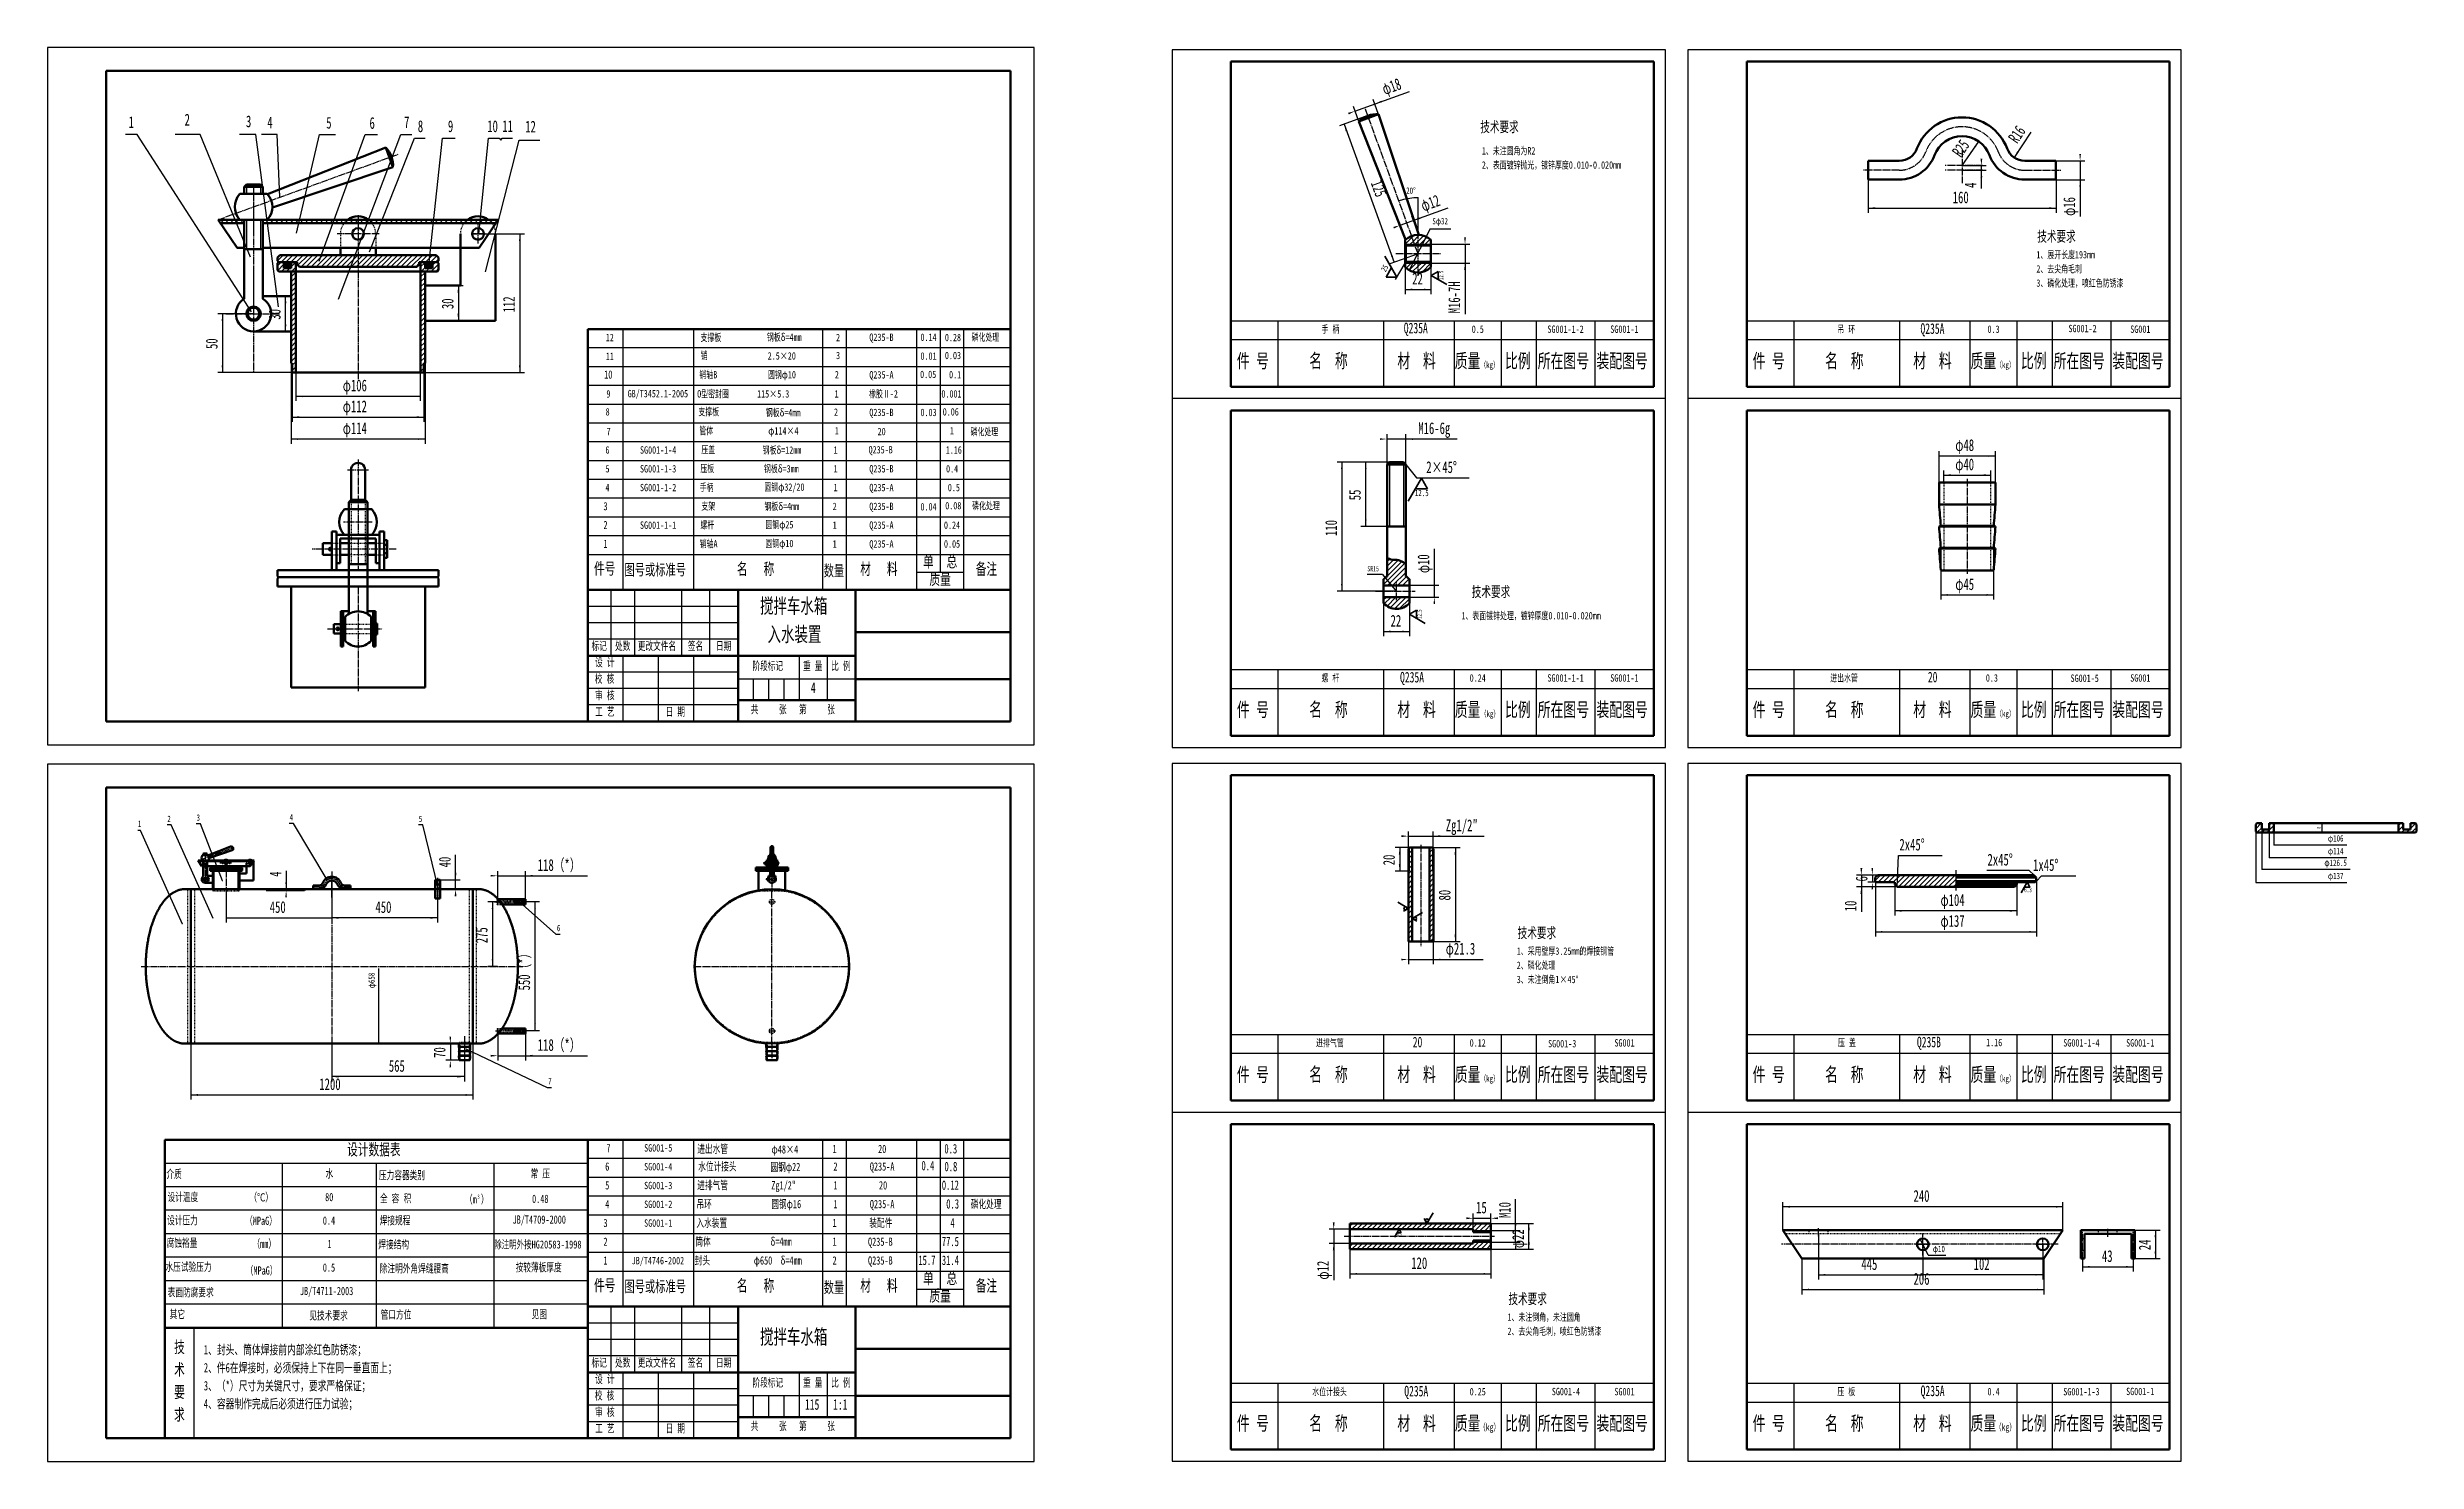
# Model space of a CAD drawing. Header units: millimetres. Extents: x 1710 to 11795, y -473 to 5548.
import ezdxf

# ---------------------------------------------------------------- set-up
doc = ezdxf.new("R2010")
doc.units = ezdxf.units.MM
doc.linetypes.add('EB_DASH', pattern=[6, 3, -3])
doc.linetypes.add('EB_DASHDOT', pattern=[39, 30, -3, 3, -3])
for name, color, linetype, lineweight in [('CAXA0', 7, 'Continuous', 70), ('CAXA1', 1, 'EB_DASHDOT', 25), ('CAXA2', 6, 'EB_DASH', 25), ('CAXA3', 30, 'Continuous', 25), ('CAXA4', 3, 'Continuous', 25), ('CAXA5', 4, 'Continuous', 25)]:
    doc.layers.add(name, color=color, linetype=linetype, lineweight=lineweight)
doc.styles.add('UserTxtStyle25', font='', dxfattribs={"width": 0.667})
doc.styles.add('标准', font='', dxfattribs={"width": 0.667})
doc.styles.get('UserTxtStyle25').set_extended_font_data('FangSong_GB2312')
doc.styles.get('标准').set_extended_font_data('FangSong_GB2312')
doc.dimstyles.new('shuiguan标准', dxfattribs={"dimtxt": 3, "dimasz": 1, "dimexe": 0.1, "dimexo": 0, "dimgap": 0.5, "dimtad": 1, "dimdec": 1, "dimdsep": 46, "dimtxsty": '标准', "dimcen": 0, "dimdle": 0.3, "dimse2": 1, "dimsd2": 1, "dimclrd": 3, "dimazin": 2, "dimtfac": 1, "dimtdec": 3, "dimtmove": 0, "dimatfit": 1, "dimfxl": 0, "dimtolj": 1, "dimtzin": 0, "dimarcsym": 0})
doc.dimstyles.new('标准', dxfattribs={"dimtxt": 50, "dimasz": 30, "dimexe": 20, "dimexo": 0, "dimgap": 2.5, "dimtad": 1, "dimdec": 1, "dimdsep": 46, "dimtxsty": '标准', "dimcen": 0, "dimdle": 0.15, "dimclrd": 3, "dimazin": 2, "dimtfac": 1, "dimtdec": 3, "dimtmove": 0, "dimatfit": 1, "dimfxl": 0, "dimtolj": 1, "dimtzin": 0, "dimarcsym": 0})
doc.dimstyles.new('水罐角度', dxfattribs={"dimtxt": 27, "dimasz": 1, "dimexe": 0.5, "dimexo": 0, "dimgap": 2.5, "dimtad": 1, "dimtih": 1, "dimtoh": 1, "dimdec": 1, "dimdsep": 46, "dimtxsty": '标准', "dimcen": 0, "dimdle": 0.15, "dimclrd": 3, "dimazin": 2, "dimtfac": 1, "dimtdec": 3, "dimtmove": 0, "dimatfit": 1, "dimfxl": 0, "dimtolj": 1, "dimtzin": 0, "dimarcsym": 0})

msp = doc.modelspace()

# ---------------------------------------------------------------- texts
at = {"layer": 'CAXA4', "linetype": 'Continuous', "lineweight": 25, "attachment_point": 1}
for s, insert, char_height, style in [('\\fFangSong_GB2312|b0|i0|p34;1', (2055.51, 5255.05), 50, '标准'), ('\\fFangSong_GB2312|b0|i0|p34;2', (2293.59, 5265.69), 50, '标准'), ('\\fFangSong_GB2312|b0|i0|p34;3', (2554.75, 5258.43), 50, '标准'), ('\\fFangSong_GB2312|b0|i0|p34;4', (2645.62, 5253.81), 50, '标准'), ('\\fFangSong_GB2312|b0|i0|p34;5', (2896.42, 5252.68), 50, '标准'), ('\\fFangSong_GB2312|b0|i0|p34;6', (3080.69, 5251.55), 50, '标准'), ('\\fFangSong_GB2312|b0|i0|p34;7', (3227.88, 5254.95), 50, '标准'), ('\\fFangSong_GB2312|b0|i0|p34;8', (3286.36, 5237.71), 50, '标准'), ('\\fFangSong_GB2312|b0|i0|p34;9', (3414.38, 5237.71), 50, '标准'), ('\\fFangSong_GB2312|b0|i0|p34;10', (3581.83, 5237.59), 50, '标准'), ('\\fFangSong_GB2312|b0|i0|p34;11', (3645.77, 5238.01), 50, '标准'), ('\\fFangSong_GB2312|b0|i0|p34;12', (3743.41, 5236), 50, '标准'), ('\\fFangSong_GB2312|b0|i0|p34;技术要求', (7808.73, 5232.68), 45, '标准'), ('\\fFangSong_GB2312|b0|i0|p34;2、表面镀锌抛光，镀锌厚度0.010-0.020mm', (7815.64, 5063.39), 31.5, '标准'), ('\\fFangSong_GB2312|b0|i0|p34;1、未注圆角为R2', (7815.64, 5123.8), 31.5, '标准'), ('\\fFangSong_GB2312|b0|i0|p34;20{%%D}', (7493.63, 4952.17), 27, '标准'), ('\\fFangSong_GB2312|b0|i0|p34;Sφ32', (7604.91, 4821.85), 27, '标准'), ('\\fFangSong_GB2312|b0|i0|p34;技术要求', (10179.76, 4766.3), 45, '标准'), ('\\fFangSong_GB2312|b0|i0|p34;1、展开长度193mm', (10176.07, 4681.49), 31.5, '标准'), ('\\fFangSong_GB2312|b0|i0|p34;3、磷化处理，喷红色防锈漆', (10176.07, 4560.66), 31.5, '标准'), ('\\fFangSong_GB2312|b0|i0|p34;2、去尖角毛刺', (10176.07, 4621.07), 31.5, '标准'), ('\\fFangSong_GB2312|b0|i0|p34;手 柄', (7133.09, 4364.32), 31.5, '标准'), ('\\fFangSong_GB2312|b0|i0|p34;Q235A', (7483.3, 4376.07), 45, '标准'), ('\\fFangSong_GB2312|b0|i0|p34;0.5', (7772.48, 4364.32), 31.5, '标准'), ('\\fFangSong_GB2312|b0|i0|p34;SG001-1-2', (8094.85, 4364.32), 31.5, '标准'), ('\\fFangSong_GB2312|b0|i0|p34;SG001-1', (8362.4, 4364.32), 31.5, '标准'), ('\\fFangSong_GB2312|b0|i0|p34;吊 环', (9328.85, 4364.32), 31.5, '标准'), ('\\fFangSong_GB2312|b0|i0|p34;Q235A', (9682.58, 4373.57), 45, '标准'), ('\\fFangSong_GB2312|b0|i0|p34;0.3', (9968.24, 4364.32), 31.5, '标准'), ('\\fFangSong_GB2312|b0|i0|p34;SG001-2', (10312.53, 4367.23), 31.5, '标准'), ('\\fFangSong_GB2312|b0|i0|p34;SG001', (10575.7, 4364.32), 31.5, '标准'), ('\\fFangSong_GB2312|b0|i0|p34;12', (4086.45, 4329.01), 31.5, '标准'), ('\\fFangSong_GB2312|b0|i0|p34;11', (4086.45, 4249.01), 31.5, '标准'), ('\\fFangSong_GB2312|b0|i0|p34;支撑板', (4489.96, 4329.01), 31.5, '标准'), ('\\fFangSong_GB2312|b0|i0|p34;销', (4490.04, 4252.55), 31.5, '标准'), ('\\fFangSong_GB2312|b0|i0|p34;钢板δ=4mm', (4772.2, 4330.31), 31.5, '标准'), ('\\fFangSong_GB2312|b0|i0|p34;2.5×20', (4775.56, 4250.59), 31.5, '标准'), ('\\fFangSong_GB2312|b0|i0|p34;3', (5066.66, 4252.55), 31.5, '标准'), ('\\fFangSong_GB2312|b0|i0|p34;2', (5066.58, 4329.01), 31.5, '标准'), ('\\fFangSong_GB2312|b0|i0|p34;Q235-B', (5208.46, 4330.02), 31.5, '标准'), ('\\fFangSong_GB2312|b0|i0|p34;0.14', (5426, 4330.02), 31.5, '标准'), ('\\fFangSong_GB2312|b0|i0|p34;0.01', (5426, 4250.02), 31.5, '标准'), ('\\fFangSong_GB2312|b0|i0|p34;0.28', (5529.96, 4329.01), 31.5, '标准'), ('\\fFangSong_GB2312|b0|i0|p34;0.03', (5530.03, 4252.55), 31.5, '标准'), ('\\fFangSong_GB2312|b0|i0|p34;磷化处理', (5643.58, 4330.22), 31.5, '标准'), ('\\fFangSong_GB2312|b0|i0|p34;件 号', (6772.68, 4243.84), 60, '标准'), ('\\fFangSong_GB2312|b0|i0|p34;名  称', (7080.98, 4243.84), 60, '标准'), ('\\fFangSong_GB2312|b0|i0|p34;材  料', (7455.98, 4243.84), 60, '标准'), ('\\fFangSong_GB2312|b0|i0|p34;质量', (7700.22, 4243.84), 60, '标准'), ('\\fFangSong_GB2312|b0|i0|p34;比例', (7914.39, 4243.84), 60, '标准'), ('\\fFangSong_GB2312|b0|i0|p34;所在图号', (8053.56, 4243.84), 60, '标准'), ('\\fFangSong_GB2312|b0|i0|p34;装配图号', (8303.56, 4243.84), 60, '标准'), ('\\fFangSong_GB2312|b0|i0|p34;件 号', (8968.45, 4243.84), 60, '标准'), ('\\fFangSong_GB2312|b0|i0|p34;名  称', (9276.74, 4243.84), 60, '标准'), ('\\fFangSong_GB2312|b0|i0|p34;材  料', (9651.74, 4243.84), 60, '标准'), ('\\fFangSong_GB2312|b0|i0|p34;质量', (9895.98, 4243.84), 60, '标准'), ('\\fFangSong_GB2312|b0|i0|p34;比例', (10110.16, 4243.84), 60, '标准'), ('\\fFangSong_GB2312|b0|i0|p34;所在图号', (10249.33, 4243.84), 60, '标准'), ('\\fFangSong_GB2312|b0|i0|p34;装配图号', (10499.33, 4243.84), 60, '标准'), ('\\fFangSong_GB2312|b0|i0|p34;10', (4079.66, 4173.01), 35.001, '标准'), ('\\fFangSong_GB2312|b0|i0|p34;销轴B', (4484.95, 4170.61), 31.5, '标准'), ('\\fFangSong_GB2312|b0|i0|p34;圆钢φ10', (4776.8, 4170.56), 31.5, '标准'), ('\\fFangSong_GB2312|b0|i0|p34;2', (5061.57, 4170.61), 31.5, '标准'), ('\\fFangSong_GB2312|b0|i0|p34;Q235-A', (5208.46, 4170.02), 31.5, '标准'), ('\\fFangSong_GB2312|b0|i0|p34;0.05', (5424.4, 4171.95), 31.5, '标准'), ('\\fFangSong_GB2312|b0|i0|p34;0.1', (5547.66, 4170.61), 31.5, '标准'), ('\\fFangSong_GB2312|b0|i0|p34;（kg）', (7808.78, 4210.31), 27, '标准'), ('\\fFangSong_GB2312|b0|i0|p34;（kg）', (10004.55, 4210.31), 27, '标准'), ('\\fFangSong_GB2312|b0|i0|p34;9', (4088.98, 4088.82), 31.5, '标准'), ('\\fFangSong_GB2312|b0|i0|p34;GB/T3452.1-2005', (4179.52, 4090.02), 31.5, '标准'), ('\\fFangSong_GB2312|b0|i0|p34;O型密封圈       115×5.3', (4475.55, 4088.82), 31.5, '标准'), ('\\fFangSong_GB2312|b0|i0|p34;1', (5060.35, 4088.82), 31.5, '标准'), ('\\fFangSong_GB2312|b0|i0|p34;橡胶Ⅱ-2', (5207.31, 4088.82), 31.5, '标准'), ('\\fFangSong_GB2312|b0|i0|p34;0.001', (5514.95, 4088.82), 31.5, '标准'), ('\\fFangSong_GB2312|b0|i0|p34;8', (4085.77, 4012.45), 31.5, '标准'), ('\\fFangSong_GB2312|b0|i0|p34;支撑板', (4480.52, 4012.45), 31.5, '标准'), ('\\fFangSong_GB2312|b0|i0|p34;管体', (4484.77, 3932.07), 31.5, '标准'), ('\\fFangSong_GB2312|b0|i0|p34;钢板δ=4mm', (4767.45, 4009.09), 31.5, '标准'), ('\\fFangSong_GB2312|b0|i0|p34;2', (5057.86, 4011.29), 31.5, '标准'), ('\\fFangSong_GB2312|b0|i0|p34;Q235-B', (5208.46, 4010.02), 31.5, '标准'), ('\\fFangSong_GB2312|b0|i0|p34;0.03', (5426, 4010.02), 31.5, '标准'), ('\\fFangSong_GB2312|b0|i0|p34;0.06', (5520.51, 4012.45), 31.5, '标准'), ('\\fFangSong_GB2312|b0|i0|p34;6', (4084.94, 3850.13), 31.5, '标准'), ('\\fFangSong_GB2312|b0|i0|p34;7', (4089.95, 3928.53), 31.5, '标准'), ('\\fFangSong_GB2312|b0|i0|p34;SG001-1-4', (4232.14, 3850.02), 31.5, '标准'), ('\\fFangSong_GB2312|b0|i0|p34;压盖', (4493.21, 3850.97), 31.5, '标准'), ('\\fFangSong_GB2312|b0|i0|p34;钢板δ=12mm', (4753.83, 3849.56), 31.5, '标准'), ('\\fFangSong_GB2312|b0|i0|p34;φ114×4', (4777.99, 3931.39), 31.5, '标准'), ('\\fFangSong_GB2312|b0|i0|p34;1', (5056.3, 3850.13), 31.5, '标准'), ('\\fFangSong_GB2312|b0|i0|p34;1', (5061.39, 3932.07), 31.5, '标准'), ('\\fFangSong_GB2312|b0|i0|p34;Q235-B', (5205.03, 3851.13), 31.5, '标准'), ('\\fFangSong_GB2312|b0|i0|p34;20', (5243.54, 3928.59), 31.5, '标准'), ('\\fFangSong_GB2312|b0|i0|p34;1.16', (5533.62, 3850.13), 31.5, '标准'), ('\\fFangSong_GB2312|b0|i0|p34;1', (5551.08, 3932.07), 31.5, '标准'), ('\\fFangSong_GB2312|b0|i0|p34;磷化处理', (5639.17, 3927.39), 31.5, '标准'), ('\\fFangSong_GB2312|b0|i0|p34;5', (4084.94, 3770.13), 31.5, '标准'), ('\\fFangSong_GB2312|b0|i0|p34;SG001-1-3', (4232.14, 3770.02), 31.5, '标准'), ('\\fFangSong_GB2312|b0|i0|p34;压板', (4489.02, 3771.32), 31.5, '标准'), ('\\fFangSong_GB2312|b0|i0|p34;钢板δ=3mm', (4759.82, 3770.02), 31.5, '标准'), ('\\fFangSong_GB2312|b0|i0|p34;1', (5056.3, 3770.13), 31.5, '标准'), ('\\fFangSong_GB2312|b0|i0|p34;Q235-B', (5208.46, 3770.02), 31.5, '标准'), ('\\fFangSong_GB2312|b0|i0|p34;0.4', (5534.77, 3770.02), 31.5, '标准'), ('\\fFangSong_GB2312|b0|i0|p34;4\\P', (4084.94, 3690.13), 31.5, '标准'), ('\\fFangSong_GB2312|b0|i0|p34;SG001-1-2', (4232.14, 3690.02), 31.5, '标准'), ('\\fFangSong_GB2312|b0|i0|p34;手柄', (4486.15, 3690.97), 31.5, '标准'), ('\\fFangSong_GB2312|b0|i0|p34;圆钢φ32/20', (4761.65, 3692.11), 31.5, '标准'), ('\\fFangSong_GB2312|b0|i0|p34;1', (5056.3, 3690.13), 31.5, '标准'), ('\\fFangSong_GB2312|b0|i0|p34;Q235-A', (5208.46, 3690.02), 31.5, '标准'), ('\\fFangSong_GB2312|b0|i0|p34;0.5', (5542.4, 3690.13), 31.5, '标准'), ('\\fFangSong_GB2312|b0|i0|p34;12.5', (7530.33, 3664.94), 27.1067, '标准'), ('\\fFangSong_GB2312|b0|i0|p34;3', (4076.51, 3612.41), 35, '标准'), ('\\fFangSong_GB2312|b0|i0|p34;2', (4076.51, 3532.41), 35, '标准'), ('\\fFangSong_GB2312|b0|i0|p34;SG001-1-1', (4232.14, 3530.02), 31.5, '标准'), ('\\fFangSong_GB2312|b0|i0|p34;螺杆', (4489, 3531.21), 31.5, '标准'), ('\\fFangSong_GB2312|b0|i0|p34;支架', (4493.19, 3610.86), 31.5, '标准'), ('\\fFangSong_GB2312|b0|i0|p34;钢板δ=4mm', (4761.93, 3610.02), 31.5, '标准'), ('\\fFangSong_GB2312|b0|i0|p34;圆钢φ25', (4766.18, 3532.11), 31.5, '标准'), ('\\fFangSong_GB2312|b0|i0|p34;2', (5052.31, 3610.02), 31.5, '标准'), ('\\fFangSong_GB2312|b0|i0|p34;Q235-B', (5208.46, 3610.02), 31.5, '标准'), ('\\fFangSong_GB2312|b0|i0|p34;Q235-A', (5208.46, 3530.02), 31.5, '标准'), ('\\fFangSong_GB2312|b0|i0|p34;0.04', (5426.05, 3608.24), 31.5, '标准'), ('\\fFangSong_GB2312|b0|i0|p34;0.08', (5531.44, 3613.03), 31.5, '标准'), ('\\fFangSong_GB2312|b0|i0|p34;磷化处理', (5645.91, 3612.51), 31.5, '标准'), ('\\fFangSong_GB2312|b0|i0|p34;1\\P', (4076.51, 3452.41), 35, '标准'), ('\\fFangSong_GB2312|b0|i0|p34;销轴A', (4486.13, 3450.86), 31.5, '标准'), ('\\fFangSong_GB2312|b0|i0|p34;圆钢φ10', (4765.87, 3452.11), 31.5, '标准'), ('\\fFangSong_GB2312|b0|i0|p34;1', (5052.31, 3530.02), 31.5, '标准'), ('\\fFangSong_GB2312|b0|i0|p34;1', (5052.31, 3450.02), 31.5, '标准'), ('\\fFangSong_GB2312|b0|i0|p34;Q235-A', (5208.46, 3450.02), 31.5, '标准'), ('\\fFangSong_GB2312|b0|i0|p34;0.24', (5526, 3530.02), 31.5, '标准'), ('\\fFangSong_GB2312|b0|i0|p34;0.05', (5526, 3450.02), 31.5, '标准'), ('\\fFangSong_GB2312|b0|i0|p34;件号', (4036.32, 3354.39), 50, '标准'), ('\\fFangSong_GB2312|b0|i0|p34;图号或标准号', (4165.92, 3348.64), 48, '标准'), ('\\fFangSong_GB2312|b0|i0|p34;名   称', (4644.55, 3353.01), 50, '标准'), ('\\fFangSong_GB2312|b0|i0|p34;数量', (5014.04, 3344.5), 48, '标准'), ('\\fFangSong_GB2312|b0|i0|p34;材   料', (5169.55, 3353.01), 50, '标准'), ('\\fFangSong_GB2312|b0|i0|p34;单', (5436.66, 3384.08), 50, '标准'), ('\\fFangSong_GB2312|b0|i0|p34;总', (5536.66, 3385.22), 50, '标准'), ('\\fFangSong_GB2312|b0|i0|p34;备注', (5661.32, 3353.01), 50, '标准'), ('\\fFangSong_GB2312|b0|i0|p34;SR15', (7328.26, 3339.8), 22.5, '标准'), ('\\fFangSong_GB2312|b0|i0|p34;质量', (5463.94, 3310.19), 50, '标准'), ('\\fFangSong_GB2312|b0|i0|p34;技术要求', (7772.68, 3253.4), 45, '标准'), ('\\fFangSong_GB2312|b0|i0|p34;搅拌车水箱', (4742.99, 3202.01), 63, '标准'), ('\\fFangSong_GB2312|b0|i0|p34;1、表面镀锌处理，镀锌厚度0.010-0.020mm', (7728.73, 3144.53), 31.5, '标准'), ('\\fFangSong_GB2312|b0|i0|p34;入水装置', (4774.92, 3081.18), 63, '标准'), ('\\fFangSong_GB2312|b0|i0|p34;标记', (4025.78, 3017.41), 35, '标准'), ('\\fFangSong_GB2312|b0|i0|p34;设 计', (4041.03, 2947.41), 35, '标准'), ('\\fFangSong_GB2312|b0|i0|p34;更改文件名', (4222.55, 3017.41), 35, '标准'), ('\\fFangSong_GB2312|b0|i0|p34;签名', (4435.78, 3017.41), 35, '标准'), ('\\fFangSong_GB2312|b0|i0|p34;日期', (4555.78, 3017.41), 35, 'UserTxtStyle25'), ('\\fFangSong_GB2312|b0|i0|p34;阶段标记', (4710.29, 2932.41), 35, '标准'), ('\\fFangSong_GB2312|b0|i0|p34;校 核', (4039.94, 2877.47), 35, '标准'), ('\\fFangSong_GB2312|b0|i0|p34;4', (4959.23, 2844.26), 45, '标准'), ('\\fFangSong_GB2312|b0|i0|p34;螺 杆', (7133.09, 2879.32), 31.5, '标准'), ('\\fFangSong_GB2312|b0|i0|p34;Q235A', (7467.35, 2889.29), 45, '标准'), ('\\fFangSong_GB2312|b0|i0|p34;0.24', (7763.71, 2879.32), 31.5, '标准'), ('\\fFangSong_GB2312|b0|i0|p34;SG001-1-1', (8094.85, 2879.32), 31.5, '标准'), ('\\fFangSong_GB2312|b0|i0|p34;SG001-1', (8362.4, 2879.32), 31.5, '标准'), ('\\fFangSong_GB2312|b0|i0|p34;进出水管', (9298.44, 2879.32), 31.5, '标准'), ('\\fFangSong_GB2312|b0|i0|p34;20', (9714.04, 2889.78), 45, '标准'), ('\\fFangSong_GB2312|b0|i0|p34;0.3', (9961, 2879.32), 31.5, '标准'), ('\\fFangSong_GB2312|b0|i0|p34;SG001-5', (10321.6, 2878.1), 31.5, '标准'), ('\\fFangSong_GB2312|b0|i0|p34;SG001', (10575.7, 2879.32), 31.5, '标准'), ('\\fFangSong_GB2312|b0|i0|p34;工 艺', (4041.03, 2737.41), 35, '标准'), ('\\fFangSong_GB2312|b0|i0|p34;审 核', (4041.03, 2807.41), 35, '标准'), ('\\fFangSong_GB2312|b0|i0|p34;日 期', (4341.03, 2737.41), 35, '标准'), ('\\fFangSong_GB2312|b0|i0|p34;共     张   第     张', (4703.6, 2747.41), 35, '标准'), ('\\fFangSong_GB2312|b0|i0|p34;件 号', (6772.68, 2758.84), 60, '标准'), ('\\fFangSong_GB2312|b0|i0|p34;名  称', (7080.98, 2758.84), 60, '标准'), ('\\fFangSong_GB2312|b0|i0|p34;材  料', (7455.98, 2758.84), 60, '标准'), ('\\fFangSong_GB2312|b0|i0|p34;质量', (7700.22, 2758.84), 60, '标准'), ('\\fFangSong_GB2312|b0|i0|p34;（kg）', (7810.19, 2724.75), 27, '标准'), ('\\fFangSong_GB2312|b0|i0|p34;比例', (7914.39, 2758.84), 60, '标准'), ('\\fFangSong_GB2312|b0|i0|p34;所在图号', (8053.56, 2758.84), 60, '标准'), ('\\fFangSong_GB2312|b0|i0|p34;装配图号', (8303.56, 2758.84), 60, '标准'), ('\\fFangSong_GB2312|b0|i0|p34;件 号', (8968.45, 2758.84), 60, '标准'), ('\\fFangSong_GB2312|b0|i0|p34;名  称', (9276.74, 2758.84), 60, '标准'), ('\\fFangSong_GB2312|b0|i0|p34;材  料', (9651.74, 2758.84), 60, '标准'), ('\\fFangSong_GB2312|b0|i0|p34;质量', (9895.98, 2758.84), 60, '标准'), ('\\fFangSong_GB2312|b0|i0|p34;（kg）', (10004.55, 2725.31), 27, '标准'), ('\\fFangSong_GB2312|b0|i0|p34;比例', (10110.16, 2758.84), 60, '标准'), ('\\fFangSong_GB2312|b0|i0|p34;所在图号', (10249.33, 2758.84), 60, '标准'), ('\\fFangSong_GB2312|b0|i0|p34;装配图号', (10499.33, 2758.84), 60, '标准'), ('\\fFangSong_GB2312|b0|i0|p34;1', (2094.67, 2256.62), 27, '标准'), ('\\fFangSong_GB2312|b0|i0|p34;2', (2220.16, 2277.34), 27, '标准'), ('\\fFangSong_GB2312|b0|i0|p34;3', (2344.44, 2282.51), 27, '标准'), ('\\fFangSong_GB2312|b0|i0|p34;4', (2740.59, 2283.72), 27, '标准'), ('\\fFangSong_GB2312|b0|i0|p34;5', (3290.45, 2277.14), 27, '标准'), ('\\fFangSong_GB2312|b0|i0|p34;6.3', (10123.93, 1971.32), 20, '标准'), ('\\fFangSong_GB2312|b0|i0|p34;6', (3878.47, 1812.44), 27, '标准'), ('\\fFangSong_GB2312|b0|i0|p34;1、采用壁厚3.25mm的焊接钢管', (7964.22, 1716.4), 31.5, '标准'), ('\\fFangSong_GB2312|b0|i0|p34;技术要求', (7967.91, 1801.2), 45, '标准'), ('\\fFangSong_GB2312|b0|i0|p34;2、磷化处理', (7964.22, 1655.98), 31.5, '标准'), ('\\fFangSong_GB2312|b0|i0|p34;3、未注倒角1×45{%%D}', (7964.22, 1595.56), 31.5, '标准'), ('\\fFangSong_GB2312|b0|i0|p34;进排气管', (7109.93, 1325.6), 31.5, '标准'), ('\\fFangSong_GB2312|b0|i0|p34;20', (7521.48, 1335.74), 45, '标准'), ('\\fFangSong_GB2312|b0|i0|p34;0.12', (7763.71, 1325.6), 31.5, '标准'), ('\\fFangSong_GB2312|b0|i0|p34;SG001-3', (8097.61, 1322.17), 31.5, '标准'), ('\\fFangSong_GB2312|b0|i0|p34;SG001', (8379.94, 1325.6), 31.5, '标准'), ('\\fFangSong_GB2312|b0|i0|p34;压 盖', (9331.54, 1327.26), 31.5, '标准'), ('\\fFangSong_GB2312|b0|i0|p34;Q235B', (9667.54, 1335.86), 45, '标准'), ('\\fFangSong_GB2312|b0|i0|p34;1.16', (9962.16, 1327.26), 31.5, '标准'), ('\\fFangSong_GB2312|b0|i0|p34;SG001-1-4', (10290.62, 1325.6), 31.5, '标准'), ('\\fFangSong_GB2312|b0|i0|p34;SG001-1', (10558.16, 1325.6), 31.5, '标准'), ('\\fFangSong_GB2312|b0|i0|p34;件 号', (6772.68, 1205.13), 60, '标准'), ('\\fFangSong_GB2312|b0|i0|p34;名  称', (7080.98, 1205.13), 60, '标准'), ('\\fFangSong_GB2312|b0|i0|p34;材  料', (7455.98, 1205.13), 60, '标准'), ('\\fFangSong_GB2312|b0|i0|p34;质量', (7700.22, 1205.13), 60, '标准'), ('\\fFangSong_GB2312|b0|i0|p34;比例', (7914.39, 1205.13), 60, '标准'), ('\\fFangSong_GB2312|b0|i0|p34;所在图号', (8053.56, 1205.13), 60, '标准'), ('\\fFangSong_GB2312|b0|i0|p34;装配图号', (8303.56, 1205.13), 60, '标准'), ('\\fFangSong_GB2312|b0|i0|p34;件 号', (8968.45, 1205.13), 60, '标准'), ('\\fFangSong_GB2312|b0|i0|p34;名  称', (9276.74, 1205.13), 60, '标准'), ('\\fFangSong_GB2312|b0|i0|p34;材  料', (9651.74, 1205.13), 60, '标准'), ('\\fFangSong_GB2312|b0|i0|p34;质量', (9895.98, 1205.13), 60, '标准'), ('\\fFangSong_GB2312|b0|i0|p34;比例', (10110.16, 1205.13), 60, '标准'), ('\\fFangSong_GB2312|b0|i0|p34;所在图号', (10249.33, 1205.13), 60, '标准'), ('\\fFangSong_GB2312|b0|i0|p34;装配图号', (10499.33, 1205.13), 60, '标准'), ('\\fFangSong_GB2312|b0|i0|p34;7', (3840.99, 1159.62), 27, '标准'), ('\\fFangSong_GB2312|b0|i0|p34;（kg）', (7808.78, 1171.6), 27, '标准'), ('\\fFangSong_GB2312|b0|i0|p34;（kg）', (10004.55, 1171.6), 27, '标准'), ('\\fFangSong_GB2312|b0|i0|p34;设计数据表', (2985.28, 881.07), 50, '标准'), ('\\fFangSong_GB2312|b0|i0|p34;7', (4089.15, 879.3), 35, '标准'), ('\\fFangSong_GB2312|b0|i0|p34;SG001-5', (4249.69, 878.39), 31.5, '标准'), ('\\fFangSong_GB2312|b0|i0|p34;进出水管', (4475.91, 875.78), 35, '标准'), ('\\fFangSong_GB2312|b0|i0|p34;φ48×4', (4791.87, 873.82), 35.001, '标准'), ('\\fFangSong_GB2312|b0|i0|p34;1', (5051.73, 875.78), 35, '标准'), ('\\fFangSong_GB2312|b0|i0|p34;20', (5245.62, 875.78), 35, '标准'), ('\\fFangSong_GB2312|b0|i0|p34;0.3', (5527.86, 879.2), 39.996, '标准'), ('\\fFangSong_GB2312|b0|i0|p34;介质', (2216.23, 769.11), 35, '标准'), ('\\fFangSong_GB2312|b0|i0|p34;水', (2893.52, 770.79), 35, '标准'), ('\\fFangSong_GB2312|b0|i0|p34;压力容器类别', (3120.58, 763.86), 35, '标准'), ('\\fFangSong_GB2312|b0|i0|p34;常 压', (3766.03, 770.79), 35, '标准'), ('\\fFangSong_GB2312|b0|i0|p34;5', (4084.14, 720.9), 35, '标准'), ('\\fFangSong_GB2312|b0|i0|p34;6', (4084.14, 800.9), 35, '标准'), ('\\fFangSong_GB2312|b0|i0|p34;SG001-4', (4249.69, 798.39), 31.5, '标准'), ('\\fFangSong_GB2312|b0|i0|p34;SG001-3', (4249.69, 718.39), 31.5, '标准'), ('\\fFangSong_GB2312|b0|i0|p34;进排气管', (4475.49, 721.25), 35, '标准'), ('\\fFangSong_GB2312|b0|i0|p34;水位计接头', (4479.68, 800.9), 35, '标准'), ('\\fFangSong_GB2312|b0|i0|p34;圆钢φ22', (4787.65, 798.94), 35, '标准'), ('\\fFangSong_GB2312|b0|i0|p34;Zg1/2"', (4791.14, 721.04), 35, '标准'), ('\\fFangSong_GB2312|b0|i0|p34;2', (5055.5, 800.9), 35.001, '标准'), ('\\fFangSong_GB2312|b0|i0|p34;1', (5055.5, 720.9), 35, '标准'), ('\\fFangSong_GB2312|b0|i0|p34;Q235-A', (5210.41, 800.9), 35, '标准'), ('\\fFangSong_GB2312|b0|i0|p34;20', (5249.39, 720.9), 35, '标准'), ('\\fFangSong_GB2312|b0|i0|p34;0.4', (5430.28, 807.26), 40, '标准'), ('\\fFangSong_GB2312|b0|i0|p34;0.12', (5516.96, 724.22), 40, '标准'), ('\\fFangSong_GB2312|b0|i0|p34;0.8', (5528.23, 803.32), 39.996, '标准'), ('\\fFangSong_GB2312|b0|i0|p34;设计温度', (2220.86, 671.02), 35, '标准'), ('\\fFangSong_GB2312|b0|i0|p34;（℃）', (2569.39, 669.64), 35, '标准'), ('\\fFangSong_GB2312|b0|i0|p34;80', (2891.77, 670.79), 35, '标准'), ('\\fFangSong_GB2312|b0|i0|p34;全 容 积', (3125.32, 664.93), 35, '标准'), ('\\fFangSong_GB2312|b0|i0|p34;0.48', (3772.65, 663.46), 35, '标准'), ('\\fFangSong_GB2312|b0|i0|p34;4\\P', (4084.14, 640.9), 35, '标准'), ('\\fFangSong_GB2312|b0|i0|p34;SG001-2', (4249.69, 638.39), 31.5, '标准'), ('\\fFangSong_GB2312|b0|i0|p34;吊环', (4472.62, 640.9), 35, '标准'), ('\\fFangSong_GB2312|b0|i0|p34;圆钢φ16', (4791.15, 641), 35, '标准'), ('\\fFangSong_GB2312|b0|i0|p34;1', (5055.5, 640.9), 35, '标准'), ('\\fFangSong_GB2312|b0|i0|p34;Q235-A', (5210.41, 640.9), 35, '标准'), ('\\fFangSong_GB2312|b0|i0|p34;0.3', (5535.72, 644.33), 40, '标准'), ('\\fFangSong_GB2312|b0|i0|p34;磷化处理', (5640.29, 640.79), 35, '标准'), ('\\fFangSong_GB2312|b0|i0|p34;设计压力', (2219.28, 571.72), 35, '标准'), ('\\fFangSong_GB2312|b0|i0|p34;（MPaG）', (2551.16, 569.87), 35, '标准'), ('\\fFangSong_GB2312|b0|i0|p34;0.4', (2882.02, 570.79), 35, '标准'), ('\\fFangSong_GB2312|b0|i0|p34;焊接规程', (3123.87, 571.5), 35, '标准'), ('\\fFangSong_GB2312|b0|i0|p34;JB/T4709-2000', (3689.78, 575.02), 35, '标准'), ('\\fFangSong_GB2312|b0|i0|p34;3', (4076.51, 560.79), 35, '标准'), ('\\fFangSong_GB2312|b0|i0|p34;SG001-1', (4249.69, 558.39), 31.5, '标准'), ('\\fFangSong_GB2312|b0|i0|p34;入水装置', (4472.06, 560.79), 35, '标准'), ('\\fFangSong_GB2312|b0|i0|p34;1', (5051.51, 560.79), 35, '标准'), ('\\fFangSong_GB2312|b0|i0|p34;装配件', (5208.03, 560.79), 35, '标准'), ('\\fFangSong_GB2312|b0|i0|p34;4', (5553.08, 563.4), 39.996, '标准'), ('\\fFangSong_GB2312|b0|i0|p34;腐蚀裕量', (2217.15, 475.62), 35, '标准'), ('\\fFangSong_GB2312|b0|i0|p34;（mm）', (2582.42, 471.61), 35, '标准'), ('\\fFangSong_GB2312|b0|i0|p34;1', (2901.51, 470.79), 35, '标准'), ('\\fFangSong_GB2312|b0|i0|p34;焊接结构', (3118.32, 469.01), 35, '标准'), ('\\fFangSong_GB2312|b0|i0|p34;除注明外按HG20583-1998', (3611.79, 468.33), 34, '标准'), ('\\fFangSong_GB2312|b0|i0|p34;2', (4076.51, 480.79), 35, '标准'), ('\\fFangSong_GB2312|b0|i0|p34;封头', (4465, 400.79), 35, '标准'), ('\\fFangSong_GB2312|b0|i0|p34;筒体', (4467.87, 481.14), 35, '标准'), ('\\fFangSong_GB2312|b0|i0|p34;φ650  δ=4mm', (4716.21, 400.88), 35, '标准'), ('\\fFangSong_GB2312|b0|i0|p34;δ=4mm', (4787.22, 481.24), 35, '标准'), ('\\fFangSong_GB2312|b0|i0|p34;1', (5051.51, 480.79), 35, '标准'), ('\\fFangSong_GB2312|b0|i0|p34;Q235-B', (5202.78, 480.79), 35, '标准'), ('\\fFangSong_GB2312|b0|i0|p34;31.4', (5516.96, 404.22), 40, '标准'), ('\\fFangSong_GB2312|b0|i0|p34;77.5', (5516.96, 484.22), 40, '标准'), ('\\fFangSong_GB2312|b0|i0|p34;12.5', (7453.67, 499.52), 9.2204, '标准'), ('\\fFangSong_GB2312|b0|i0|p34;水压试验压力', (2212.18, 373.64), 35, '标准'), ('\\fFangSong_GB2312|b0|i0|p34;（MPaG）', (2553.76, 358.12), 35, '标准'), ('\\fFangSong_GB2312|b0|i0|p34;0.5', (2882.02, 370.79), 35, '标准'), ('\\fFangSong_GB2312|b0|i0|p34;除注明外角焊缝腰高', (3124.22, 366.87), 35, '标准'), ('\\fFangSong_GB2312|b0|i0|p34;按较薄板厚度', (3702.49, 371.68), 35, '标准'), ('\\fFangSong_GB2312|b0|i0|p34;件号', (4036.32, 302.76), 50, '标准'), ('\\fFangSong_GB2312|b0|i0|p34;1\\P', (4076.51, 400.79), 35, '标准'), ('\\fFangSong_GB2312|b0|i0|p34;图号或标准号', (4165.92, 297.02), 48, '标准'), ('\\fFangSong_GB2312|b0|i0|p34;JB/T4746-2002', (4197.06, 398.39), 31.5, '标准'), ('\\fFangSong_GB2312|b0|i0|p34;名   称', (4644.55, 301.38), 50, '标准'), ('\\fFangSong_GB2312|b0|i0|p34;2', (5051.51, 400.79), 35, '标准'), ('\\fFangSong_GB2312|b0|i0|p34;材   料', (5169.55, 301.38), 50, '标准'), ('\\fFangSong_GB2312|b0|i0|p34;Q235-B', (5202.78, 400.79), 35, '标准'), ('\\fFangSong_GB2312|b0|i0|p34;15.7', (5416.96, 404.22), 40, '标准'), ('\\fFangSong_GB2312|b0|i0|p34;单', (5436.66, 332.45), 50, '标准'), ('\\fFangSong_GB2312|b0|i0|p34;总', (5536.66, 333.59), 50, '标准'), ('\\fFangSong_GB2312|b0|i0|p34;备注', (5661.32, 301.38), 50, '标准'), ('\\fFangSong_GB2312|b0|i0|p34;表面防腐要求', (2221.31, 265.15), 35, '标准'), ('\\fFangSong_GB2312|b0|i0|p34;JB/T4711-2003', (2784.56, 270.79), 35, '标准'), ('\\fFangSong_GB2312|b0|i0|p34;数量', (5014.04, 292.87), 48, '标准'), ('\\fFangSong_GB2312|b0|i0|p34;质量', (5463.94, 258.57), 50, '标准'), ('\\fFangSong_GB2312|b0|i0|p34;技术要求', (7928.51, 242.82), 45, '标准'), ('\\fFangSong_GB2312|b0|i0|p34;其它', (2230.01, 172.01), 35, '标准'), ('\\fFangSong_GB2312|b0|i0|p34;见技术要求', (2824.52, 166.41), 35, '标准'), ('\\fFangSong_GB2312|b0|i0|p34;管口方位', (3128.37, 170.62), 35, '标准'), ('\\fFangSong_GB2312|b0|i0|p34;见图', (3770.63, 171.95), 35, '标准'), ('\\fFangSong_GB2312|b0|i0|p34;2、去尖角毛刺，喷红色防锈漆', (7924.82, 97.6), 31.5, '标准'), ('\\fFangSong_GB2312|b0|i0|p34;1、未注倒角，未注圆角', (7924.82, 158.01), 31.5, '标准'), ('\\fFangSong_GB2312|b0|i0|p34;技', (2248.99, 39.92), 50, '标准'), ('\\fFangSong_GB2312|b0|i0|p34;1、封头、筒体焊接前内部涂红色防锈漆；', (2375.35, 23.5), 40, '标准'), ('\\fFangSong_GB2312|b0|i0|p34;搅拌车水箱', (4742.99, 89.97), 63, '标准'), ('\\fFangSong_GB2312|b0|i0|p34;术', (2248.99, -55.98), 50, '标准'), ('\\fFangSong_GB2312|b0|i0|p34;2、件6在焊接时，必须保持上下在同一垂直面上；', (2375.35, -53.22), 40, '标准'), ('\\fFangSong_GB2312|b0|i0|p34;标记', (4025.78, -34.21), 35, '标准'), ('\\fFangSong_GB2312|b0|i0|p34;设 计', (4041.03, -104.21), 35, '标准'), ('\\fFangSong_GB2312|b0|i0|p34;更改文件名', (4222.55, -34.21), 35, '标准'), ('\\fFangSong_GB2312|b0|i0|p34;签名', (4435.78, -34.21), 35, '标准'), ('\\fFangSong_GB2312|b0|i0|p34;日期', (4555.78, -34.21), 35, 'UserTxtStyle25'), ('\\fFangSong_GB2312|b0|i0|p34;要', (2248.99, -151.88), 50, '标准'), ('\\fFangSong_GB2312|b0|i0|p34;4、容器制作完成后必须进行压力试验；', (2375.35, -206.66), 40, '标准'), ('\\fFangSong_GB2312|b0|i0|p34;3、（*）尺寸为关键尺寸，要求严格保证；', (2375.35, -129.94), 40, '标准'), ('\\fFangSong_GB2312|b0|i0|p34;校 核', (4039.94, -174.15), 35, '标准'), ('\\fFangSong_GB2312|b0|i0|p34;阶段标记', (4710.29, -119.21), 35, '标准'), ('\\fFangSong_GB2312|b0|i0|p34;水位计接头', (7093.96, -159.4), 31.5, '标准'), ('\\fFangSong_GB2312|b0|i0|p34;Q235A', (7485.3, -150.34), 45, '标准'), ('\\fFangSong_GB2312|b0|i0|p34;0.25', (7763.71, -159.4), 31.5, '标准'), ('\\fFangSong_GB2312|b0|i0|p34;SG001-4', (8113.55, -158.92), 31.5, '标准'), ('\\fFangSong_GB2312|b0|i0|p34;SG001', (8379.94, -159.4), 31.5, '标准'), ('\\fFangSong_GB2312|b0|i0|p34;压 板', (9328.85, -159.4), 31.5, '标准'), ('\\fFangSong_GB2312|b0|i0|p34;Q235A', (9683.35, -149.4), 45, '标准'), ('\\fFangSong_GB2312|b0|i0|p34;0.4', (9968.24, -159.4), 31.5, '标准'), ('\\fFangSong_GB2312|b0|i0|p34;SG001-1-3', (10290.62, -159.4), 31.5, '标准'), ('\\fFangSong_GB2312|b0|i0|p34;SG001-1', (10558.16, -158.53), 31.5, '标准'), ('\\fFangSong_GB2312|b0|i0|p34;求', (2248.99, -247.78), 50, '标准'), ('\\fFangSong_GB2312|b0|i0|p34;审 核', (4041.03, -244.21), 35, '标准'), ('\\fFangSong_GB2312|b0|i0|p34;共     张   第     张', (4703.6, -304.21), 35, '标准'), ('\\fFangSong_GB2312|b0|i0|p34;115', (4934.17, -207.36), 45, '标准'), ('\\fFangSong_GB2312|b0|i0|p34;1:1', (5054.17, -207.36), 45, '标准'), ('\\fFangSong_GB2312|b0|i0|p34;件 号', (6772.68, -279.87), 60, '标准'), ('\\fFangSong_GB2312|b0|i0|p34;名  称', (7080.98, -279.87), 60, '标准'), ('\\fFangSong_GB2312|b0|i0|p34;材  料', (7455.98, -279.87), 60, '标准'), ('\\fFangSong_GB2312|b0|i0|p34;质量', (7700.22, -279.87), 60, '标准'), ('\\fFangSong_GB2312|b0|i0|p34;比例', (7914.39, -279.87), 60, '标准'), ('\\fFangSong_GB2312|b0|i0|p34;所在图号', (8053.56, -279.87), 60, '标准'), ('\\fFangSong_GB2312|b0|i0|p34;装配图号', (8303.56, -279.87), 60, '标准'), ('\\fFangSong_GB2312|b0|i0|p34;件 号', (8968.45, -279.87), 60, '标准'), ('\\fFangSong_GB2312|b0|i0|p34;名  称', (9276.74, -279.87), 60, '标准'), ('\\fFangSong_GB2312|b0|i0|p34;材  料', (9651.74, -279.87), 60, '标准'), ('\\fFangSong_GB2312|b0|i0|p34;质量', (9895.98, -279.87), 60, '标准'), ('\\fFangSong_GB2312|b0|i0|p34;比例', (10110.16, -279.87), 60, '标准'), ('\\fFangSong_GB2312|b0|i0|p34;所在图号', (10249.33, -279.87), 60, '标准'), ('\\fFangSong_GB2312|b0|i0|p34;装配图号', (10499.33, -279.87), 60, '标准'), ('\\fFangSong_GB2312|b0|i0|p34;工 艺', (4041.03, -314.21), 35, '标准'), ('\\fFangSong_GB2312|b0|i0|p34;日 期', (4341.03, -314.21), 35, '标准'), ('\\fFangSong_GB2312|b0|i0|p34;（kg）', (7804.22, -311.35), 30, '标准'), ('\\fFangSong_GB2312|b0|i0|p34;（kg）', (9999.99, -311.35), 30, '标准')]:
    msp.add_mtext(s, dxfattribs=dict(at, insert=insert, char_height=char_height, style=style))
at = {"layer": 'CAXA4', "linetype": 'Continuous', "lineweight": 25, "attachment_point": 1, "style": '标准'}
for s, insert, char_height, rotation in [('\\fFangSong_GB2312|b0|i0|p34;25', (7384.04, 4602.87), 24.8894, 60), ('\\fFangSong_GB2312|b0|i0|p34;12.5', (7632.87, 4557.77), 18.4408, 90), ('\\fFangSong_GB2312|b0|i0|p34;12.5', (7540.76, 3115.27), 18.4408, 90), ('\\fFangSong_GB2312|b0|i0|p34;φ658', (3075.88, 1542.24), 27, 90)]:
    msp.add_mtext(s, dxfattribs=dict(at, insert=insert, char_height=char_height, rotation=rotation))
at = {"layer": 'CAXA4', "char_height": 35, "attachment_point": 1, "style": '标准'}
for s, insert in [('\\fFangSong_GB2312|b0|i0|p34;处数', (4125.78, 3017.41)), ('\\fFangSong_GB2312|b0|i0|p34;重 量', (4926.03, 2932.41)), ('\\fFangSong_GB2312|b0|i0|p34;比 例', (5046.03, 2932.41)), ('\\fFangSong_GB2312|b0|i0|p34;处数', (4125.78, -34.21)), ('\\fFangSong_GB2312|b0|i0|p34;重 量', (4926.03, -119.21)), ('\\fFangSong_GB2312|b0|i0|p34;比 例', (5046.03, -119.21))]:
    msp.add_mtext(s, dxfattribs=dict(at, insert=insert))

# ---------------------------------------------------------------- blocks, each defined once
blk = doc.blocks.new('CAXBLOCK0')
at = {"layer": 'CAXA0', "color": 0, "linetype": 'Continuous', "lineweight": 25}
for p, q in [((2690, 4641), (2713, 4664)), ((2704, 4634), (2734, 4664)), ((2725, 4634), (2755, 4664)), ((2746, 4634), (2776, 4664)), ((2768, 4634), (2798, 4664)), ((2775, 4621), (2819, 4664)), ((2790, 4614), (2840, 4664)), ((2811, 4614), (2861, 4664)), ((2832, 4614), (2882, 4664)), ((2854, 4614), (2904, 4664)), ((2875, 4614), (2925, 4664)), ((2896, 4614), (2946, 4664)), ((2917, 4614), (2967, 4664)), ((2939, 4614), (2989, 4664)), ((2960, 4614), (3010, 4664)), ((2981, 4614), (3031, 4664)), ((3002, 4614), (3032, 4644)), ((3023, 4614), (3032, 4623))]:
    blk.add_line(p, q, dxfattribs=at)
blk = doc.blocks.new('CAXBLOCK1')
at = {"layer": 'CAXA0', "color": 0, "linetype": 'Continuous', "lineweight": 25}
for p, q in [((3032, 4623), (3073, 4664)), ((3032, 4644), (3052, 4664)), ((3045, 4614), (3095, 4664)), ((3066, 4614), (3116, 4664)), ((3087, 4614), (3137, 4664)), ((3108, 4614), (3158, 4664)), ((3129, 4614), (3179, 4664)), ((3151, 4614), (3201, 4664)), ((3172, 4614), (3222, 4664)), ((3193, 4614), (3243, 4664)), ((3214, 4614), (3264, 4664)), ((3236, 4614), (3286, 4664)), ((3257, 4614), (3307, 4664)), ((3298, 4634), (3328, 4664)), ((3319, 4634), (3349, 4664)), ((3340, 4634), (3367, 4661)), ((3362, 4634), (3375, 4647)), ((3278, 4614), (3292, 4629))]:
    blk.add_line(p, q, dxfattribs=at)
blk = doc.blocks.new('CAXBLOCK2')
at = {"layer": 'CAXA0', "color": 0, "linetype": 'Continuous', "lineweight": 25}
for p, q in [((2437, 4813), (2438, 4814)), ((2446, 4800), (2460, 4814)), ((2466, 4799), (2481, 4814)), ((2487, 4799), (2502, 4814)), ((2508, 4799), (2523, 4814)), ((2530, 4799), (2545, 4814)), ((2627, 4812), (2629, 4814)), ((2636, 4799), (2651, 4814)), ((2657, 4799), (2672, 4814)), ((2678, 4799), (2693, 4814)), ((2699, 4799), (2714, 4814)), ((2720, 4799), (2735, 4814)), ((2742, 4799), (2757, 4814)), ((2763, 4799), (2778, 4814)), ((2784, 4799), (2799, 4814)), ((2805, 4799), (2820, 4814)), ((2827, 4799), (2842, 4814)), ((2848, 4799), (2863, 4814)), ((2869, 4799), (2884, 4814)), ((2890, 4799), (2905, 4814)), ((2911, 4799), (2926, 4814)), ((2933, 4799), (2948, 4814)), ((2954, 4799), (2969, 4814)), ((2975, 4799), (2990, 4814)), ((2996, 4799), (3011, 4814)), ((3017, 4799), (3032, 4814)), ((3032, 4814), (3032, 4814)), ((3039, 4799), (3054, 4814)), ((3060, 4799), (3075, 4814)), ((3081, 4799), (3087, 4805)), ((3087, 4805), (3096, 4814)), ((3102, 4799), (3117, 4814)), ((3124, 4799), (3139, 4814)), ((3145, 4799), (3160, 4814)), ((3166, 4799), (3181, 4814)), ((3187, 4799), (3202, 4814)), ((3208, 4799), (3223, 4814)), ((3230, 4799), (3245, 4814)), ((3251, 4799), (3266, 4814)), ((3272, 4799), (3287, 4814)), ((3293, 4799), (3308, 4814)), ((3314, 4799), (3329, 4814)), ((3336, 4799), (3351, 4814)), ((3357, 4799), (3372, 4814)), ((3378, 4799), (3393, 4814)), ((3399, 4799), (3414, 4814)), ((3421, 4799), (3436, 4814)), ((3442, 4799), (3457, 4814)), ((3463, 4799), (3478, 4814)), ((3484, 4799), (3499, 4814)), ((3505, 4799), (3520, 4814)), ((3527, 4799), (3542, 4814)), ((3548, 4799), (3563, 4814)), ((3569, 4799), (3584, 4814)), ((3590, 4799), (3605, 4814)), ((3611, 4799), (3626, 4814))]:
    blk.add_line(p, q, dxfattribs=at)
blk = doc.blocks.new('CAXBLOCK3')
at = {"layer": 'CAXA0', "color": 0, "linetype": 'Continuous', "lineweight": 25}
for p, q in [((2747, 4593), (2749, 4594)), ((2747, 4571), (2767, 4591)), ((2747, 4550), (2767, 4570)), ((2747, 4529), (2767, 4549)), ((3297, 4591), (3300, 4594)), ((3297, 4570), (3317, 4590)), ((3297, 4549), (3317, 4569)), ((3297, 4527), (3317, 4547)), ((2747, 4508), (2767, 4528)), ((2747, 4487), (2767, 4507)), ((2747, 4465), (2767, 4485)), ((2747, 4444), (2767, 4464)), ((2747, 4423), (2767, 4443)), ((3297, 4506), (3317, 4526)), ((3297, 4485), (3317, 4505)), ((3297, 4464), (3317, 4484)), ((3297, 4443), (3317, 4463)), ((3297, 4421), (3317, 4441)), ((2747, 4402), (2760, 4414)), ((2747, 4381), (2767, 4401)), ((2747, 4359), (2767, 4379)), ((2747, 4338), (2767, 4358)), ((2747, 4317), (2767, 4337)), ((2760, 4414), (2767, 4422)), ((3297, 4400), (3317, 4420)), ((3297, 4379), (3317, 4399)), ((3297, 4379), (3297, 4379)), ((3297, 4358), (3317, 4378)), ((3297, 4337), (3317, 4357)), ((2747, 4296), (2767, 4316)), ((2747, 4274), (2767, 4294)), ((2747, 4253), (2767, 4273)), ((2747, 4232), (2767, 4252)), ((3297, 4315), (3317, 4335)), ((3297, 4294), (3317, 4314)), ((3297, 4273), (3317, 4293)), ((3297, 4252), (3317, 4272)), ((3297, 4230), (3317, 4250)), ((2747, 4211), (2767, 4231)), ((2752, 4195), (2767, 4210)), ((2752, 4173), (2767, 4188)), ((2764, 4164), (2767, 4167)), ((3297, 4209), (3317, 4229)), ((3297, 4188), (3312, 4203)), ((3297, 4167), (3312, 4182)), ((3313, 4204), (3317, 4208))]:
    blk.add_line(p, q, dxfattribs=at)
blk = doc.blocks.new('*CAXBLOCK47')
at = {"layer": 'CAXA0', "linetype": 'Continuous', "lineweight": 25}
for points in [[(3459, 4534), (3455, 4504), (3463, 4504)], [(3459, 4384), (3455, 4414), (3463, 4414)]]:
    blk.add_hatch(color=3, dxfattribs=at).paths.add_polyline_path(points, flags=0)
at = {"layer": 'CAXA0', "color": 0, "linetype": 'Continuous', "lineweight": 25}
for p, q in [((3425, 4534), (3479, 4534)), ((3425, 4384), (3479, 4384))]:
    blk.add_line(p, q, dxfattribs=at)
at = {"layer": 'CAXA0', "color": 3, "linetype": 'Continuous', "lineweight": 25}
blk.add_line((3459, 4534), (3459, 4384), dxfattribs=at)
at = {"layer": 'CAXA0', "color": 0, "linetype": 'Continuous', "lineweight": 25, "insert": (3388, 4434), "char_height": 50, "attachment_point": 1, "rotation": 90, "style": '标准'}
blk.add_mtext('\\fFangSong_GB2312|b0|i0|p34;30', dxfattribs=at)
blk = doc.blocks.new('*CAXBLOCK58')
at = {"layer": 'CAXA0', "linetype": 'Continuous', "lineweight": 25}
for points in [[(2455, 4414), (2451, 4384), (2459, 4384)], [(2455, 4164), (2451, 4194), (2459, 4194)]]:
    blk.add_hatch(color=3, dxfattribs=at).paths.add_polyline_path(points, flags=0)
at = {"layer": 'CAXA0', "color": 0, "linetype": 'Continuous', "lineweight": 25}
for p, q in [((2587, 4414), (2435, 4414)), ((2752, 4164), (2435, 4164))]:
    blk.add_line(p, q, dxfattribs=at)
at = {"layer": 'CAXA0', "color": 3, "linetype": 'Continuous', "lineweight": 25}
blk.add_line((2455, 4414), (2455, 4164), dxfattribs=at)
at = {"layer": 'CAXA0', "color": 0, "linetype": 'Continuous', "lineweight": 25, "insert": (2384, 4264), "char_height": 50, "attachment_point": 1, "rotation": 90, "style": '标准'}
blk.add_mtext('\\fFangSong_GB2312|b0|i0|p34;50', dxfattribs=at)
blk = doc.blocks.new('*CAXBLOCK69')
at = {"layer": 'CAXA0', "linetype": 'Continuous', "lineweight": 25}
for points in [[(3720, 4754), (3717, 4724), (3724, 4724)], [(3720, 4164), (3717, 4194), (3724, 4194)]]:
    blk.add_hatch(color=3, dxfattribs=at).paths.add_polyline_path(points, flags=0)
at = {"layer": 'CAXA0', "color": 0, "linetype": 'Continuous', "lineweight": 25}
for p, q in [((3543, 4754), (3740, 4754)), ((3312, 4164), (3740, 4164))]:
    blk.add_line(p, q, dxfattribs=at)
at = {"layer": 'CAXA0', "color": 3, "linetype": 'Continuous', "lineweight": 25}
blk.add_line((3720, 4754), (3720, 4164), dxfattribs=at)
at = {"layer": 'CAXA0', "color": 0, "linetype": 'Continuous', "lineweight": 25, "insert": (3649, 4420), "char_height": 50, "attachment_point": 1, "rotation": 90, "style": '标准'}
blk.add_mtext('\\fFangSong_GB2312|b0|i0|p34;112', dxfattribs=at)
blk = doc.blocks.new('CAXBLOCK7')
at = {"layer": 'CAXA0', "color": 0, "linetype": 'Continuous', "lineweight": 25}
for p, q in [((2690, 4620), (2704, 4634)), ((2690, 4599), (2716, 4625)), ((2706, 4594), (2720, 4608)), ((2728, 4594), (2741, 4608)), ((2747, 4614), (2767, 4634)), ((2749, 4594), (2767, 4613))]:
    blk.add_line(p, q, dxfattribs=at)
blk = doc.blocks.new('CAXBLOCK8')
at = {"layer": 'CAXA0', "color": 0, "linetype": 'Continuous', "lineweight": 25}
for p, q in [((3297, 4634), (3298, 4634)), ((3297, 4612), (3317, 4632)), ((3300, 4594), (3317, 4611)), ((3322, 4594), (3335, 4608)), ((3343, 4594), (3375, 4626)), ((3349, 4621), (3362, 4634)), ((3364, 4594), (3375, 4605))]:
    blk.add_line(p, q, dxfattribs=at)
blk = doc.blocks.new('CAXBLOCK9')
at = {"layer": 'CAXA0', "color": 0, "linetype": 'Continuous', "lineweight": 25}
for p, q in [((2718, 4619), (2733, 4634)), ((2718, 4621), (2732, 4634)), ((2718, 4623), (2729, 4634)), ((2719, 4617), (2735, 4634)), ((2719, 4616), (2737, 4633)), ((2719, 4626), (2726, 4633)), ((2720, 4614), (2738, 4632)), ((2721, 4613), (2739, 4632)), ((2722, 4612), (2741, 4631)), ((2723, 4611), (2742, 4630)), ((2724, 4610), (2742, 4628)), ((2725, 4609), (2743, 4627)), ((2727, 4609), (2744, 4625)), ((2729, 4608), (2744, 4624)), ((2731, 4608), (2745, 4622)), ((2733, 4608), (2745, 4620)), ((2735, 4608), (2744, 4617))]:
    blk.add_line(p, q, dxfattribs=at)
blk = doc.blocks.new('CAXBLOCK10')
at = {"layer": 'CAXA0', "color": 0, "linetype": 'Continuous', "lineweight": 25}
for p, q in [((2718, 4624), (2734, 4608)), ((2718, 4622), (2732, 4608)), ((2718, 4619), (2730, 4608)), ((2719, 4627), (2737, 4609)), ((2719, 4625), (2735, 4609)), ((2719, 4617), (2727, 4609)), ((2720, 4628), (2738, 4610)), ((2721, 4629), (2740, 4611)), ((2722, 4631), (2741, 4612)), ((2723, 4631), (2742, 4613)), ((2724, 4632), (2743, 4614)), ((2726, 4633), (2743, 4616)), ((2727, 4634), (2744, 4617)), ((2729, 4634), (2744, 4619)), ((2731, 4634), (2745, 4621)), ((2733, 4634), (2744, 4623)), ((2736, 4634), (2744, 4626))]:
    blk.add_line(p, q, dxfattribs=at)
blk = doc.blocks.new('CAXBLOCK11')
at = {"layer": 'CAXA0', "color": 0, "linetype": 'Continuous', "lineweight": 25}
for p, q in [((3320, 4617), (3337, 4634)), ((3320, 4618), (3336, 4634)), ((3320, 4620), (3334, 4634)), ((3320, 4622), (3332, 4634)), ((3320, 4625), (3329, 4634)), ((3321, 4615), (3339, 4633)), ((3322, 4614), (3340, 4632)), ((3322, 4629), (3325, 4632)), ((3323, 4613), (3341, 4631)), ((3324, 4611), (3343, 4630)), ((3325, 4610), (3343, 4629)), ((3326, 4610), (3344, 4628)), ((3328, 4609), (3345, 4626)), ((3329, 4608), (3346, 4625)), ((3331, 4608), (3346, 4623)), ((3333, 4608), (3346, 4621)), ((3335, 4608), (3346, 4619)), ((3338, 4609), (3345, 4616))]:
    blk.add_line(p, q, dxfattribs=at)
blk = doc.blocks.new('CAXBLOCK12')
at = {"layer": 'CAXA0', "color": 0, "linetype": 'Continuous', "lineweight": 25}
for p, q in [((3336, 4608), (3320, 4624)), ((3334, 4608), (3320, 4623)), ((3332, 4608), (3320, 4620)), ((3330, 4608), (3320, 4618)), ((3339, 4609), (3321, 4627)), ((3338, 4609), (3321, 4626)), ((3326, 4610), (3321, 4614)), ((3340, 4610), (3322, 4629)), ((3342, 4611), (3323, 4630)), ((3343, 4612), (3324, 4631)), ((3344, 4613), (3325, 4632)), ((3344, 4615), (3326, 4633)), ((3345, 4616), (3328, 4633)), ((3346, 4618), (3330, 4634)), ((3346, 4620), (3331, 4634)), ((3346, 4622), (3333, 4634)), ((3346, 4624), (3336, 4634)), ((3344, 4627), (3339, 4633))]:
    blk.add_line(p, q, dxfattribs=at)
blk = doc.blocks.new('*CAXBLOCK1316')
at = {"layer": 'CAXA0', "linetype": 'Continuous', "lineweight": 25}
for points in [[(2723, 4489), (2727, 4459), (2719, 4459)], [(2723, 4339), (2727, 4369), (2719, 4369)]]:
    blk.add_hatch(color=3, dxfattribs=at).paths.add_polyline_path(points, flags=0)
at = {"layer": 'CAXA0', "color": 0, "linetype": 'Continuous', "lineweight": 25}
for p, q in [((2689, 4489), (2743, 4489)), ((2689, 4339), (2743, 4339))]:
    blk.add_line(p, q, dxfattribs=at)
at = {"layer": 'CAXA0', "color": 3, "linetype": 'Continuous', "lineweight": 25}
blk.add_line((2723, 4339), (2723, 4489), dxfattribs=at)
at = {"layer": 'CAXA0', "color": 0, "linetype": 'Continuous', "lineweight": 25, "insert": (2652, 4389), "char_height": 50, "attachment_point": 1, "rotation": 90, "style": '标准'}
blk.add_mtext('\\fFangSong_GB2312|b0|i0|p34;30', dxfattribs=at)
blk = doc.blocks.new('*CAXBLOCK1417')
at = {"layer": 'CAXA0', "linetype": 'Continuous', "lineweight": 25}
for points in [[(7229, 5221), (7236, 5191), (7243, 5194)], [(7443, 4633), (7429, 4660), (7436, 4663)]]:
    blk.add_hatch(color=3, dxfattribs=at).paths.add_polyline_path(points, flags=0)
at = {"layer": 'CAXA0', "color": 0, "linetype": 'Continuous', "lineweight": 25}
for p, q in [((7330, 5258), (7210, 5214)), ((7544, 4670), (7424, 4627))]:
    blk.add_line(p, q, dxfattribs=at)
at = {"layer": 'CAXA0', "color": 3, "linetype": 'Continuous', "lineweight": 25}
blk.add_line((7229, 5221), (7443, 4633), dxfattribs=at)
at = {"layer": 'CAXA0', "color": 0, "linetype": 'Continuous', "lineweight": 25, "insert": (7389, 4988), "char_height": 50, "attachment_point": 1, "rotation": 290, "style": '标准'}
blk.add_mtext('\\fFangSong_GB2312|b0|i0|p34;125', dxfattribs=at)
blk = doc.blocks.new('CAXBLOCK15')
at = {"layer": 'CAXA0', "color": 0, "linetype": 'Continuous', "lineweight": 25}
for p, q in [((7519, 4740), (7527, 4749)), ((7524, 4724), (7544, 4744)), ((7544, 4744), (7550, 4750)), ((7544, 4723), (7568, 4747)), ((7553, 4710), (7583, 4740)), ((7489, 4710), (7519, 4740)), ((7489, 4710), (7489, 4710)), ((7505, 4705), (7510, 4710)), ((7510, 4710), (7524, 4724)), ((7527, 4705), (7530, 4709)), ((7530, 4709), (7532, 4710)), ((7532, 4710), (7544, 4723)), ((7548, 4705), (7553, 4710)), ((7569, 4705), (7574, 4710)), ((7574, 4710), (7595, 4732)), ((7590, 4705), (7595, 4710)), ((7595, 4710), (7599, 4714)), ((7489, 4625), (7494, 4630)), ((7493, 4608), (7515, 4630)), ((7494, 4630), (7499, 4635)), ((7506, 4600), (7536, 4630)), ((7515, 4630), (7520, 4635)), ((7521, 4594), (7544, 4617)), ((7536, 4630), (7541, 4635)), ((7539, 4590), (7544, 4595)), ((7544, 4617), (7558, 4630)), ((7544, 4595), (7579, 4630)), ((7558, 4630), (7563, 4635)), ((7562, 4592), (7599, 4629)), ((7579, 4630), (7584, 4635))]:
    blk.add_line(p, q, dxfattribs=at)
blk = doc.blocks.new('*CAXBLOCK1619')
at = {"layer": 'CAXA0', "linetype": 'Continuous', "lineweight": 25}
for points in [[(7468, 4791), (7441, 4777), (7439, 4784)], [(7524, 4812), (7554, 4818), (7551, 4825)]]:
    blk.add_hatch(color=3, dxfattribs=at).paths.add_polyline_path(points, flags=0)
at = {"layer": 'CAXA0', "color": 3, "linetype": 'Continuous', "lineweight": 25}
blk.add_line((7468, 4791), (7672, 4865), dxfattribs=at)
at = {"layer": 'CAXA0', "color": 0, "linetype": 'Continuous', "lineweight": 25}
for p, q in [((7490, 4730), (7461, 4810)), ((7547, 4750), (7518, 4830))]:
    blk.add_line(p, q, dxfattribs=at)
at = {"layer": 'CAXA0', "color": 0, "linetype": 'Continuous', "lineweight": 25, "insert": (7550, 4896), "char_height": 50, "attachment_point": 1, "rotation": 20, "style": '标准'}
blk.add_mtext('\\fFangSong_GB2312|b0|i0|p34;φ12', dxfattribs=at)
blk = doc.blocks.new('*CAXBLOCK1720')
at = {"layer": 'CAXA0', "linetype": 'Continuous', "lineweight": 25}
for points in [[(7276, 5277), (7249, 5263), (7246, 5270)], [(7360, 5307), (7389, 5314), (7387, 5321)]]:
    blk.add_hatch(color=3, dxfattribs=at).paths.add_polyline_path(points, flags=0)
at = {"layer": 'CAXA0', "color": 3, "linetype": 'Continuous', "lineweight": 25}
blk.add_line((7275, 5277), (7507, 5361), dxfattribs=at)
at = {"layer": 'CAXA0', "color": 0, "linetype": 'Continuous', "lineweight": 25}
for p, q in [((7292, 5233), (7269, 5296)), ((7376, 5263), (7353, 5326))]:
    blk.add_line(p, q, dxfattribs=at)
at = {"layer": 'CAXA0', "color": 0, "linetype": 'Continuous', "lineweight": 25, "insert": (7385, 5392), "char_height": 50, "attachment_point": 1, "rotation": 20, "style": '标准'}
blk.add_mtext('\\fFangSong_GB2312|b0|i0|p34;φ18', dxfattribs=at)
blk = doc.blocks.new('*CAXBLOCK1821')
at = {"layer": 'CAXA0', "linetype": 'Continuous', "lineweight": 25}
for points in [[(7489, 4518), (7519, 4514), (7519, 4521)], [(7599, 4518), (7569, 4514), (7569, 4521)]]:
    blk.add_hatch(color=3, dxfattribs=at).paths.add_polyline_path(points, flags=0)
at = {"layer": 'CAXA0', "color": 0, "linetype": 'Continuous', "lineweight": 25}
for p, q in [((7489, 4612), (7489, 4498)), ((7599, 4612), (7599, 4498))]:
    blk.add_line(p, q, dxfattribs=at)
at = {"layer": 'CAXA0', "color": 3, "linetype": 'Continuous', "lineweight": 25}
blk.add_line((7489, 4518), (7599, 4518), dxfattribs=at)
at = {"layer": 'CAXA0', "color": 0, "linetype": 'Continuous', "lineweight": 25, "insert": (7519, 4589), "char_height": 50, "attachment_point": 1, "style": '标准'}
blk.add_mtext('\\fFangSong_GB2312|b0|i0|p34;22', dxfattribs=at)
blk = doc.blocks.new('CAXBLOCK19')
at = {"layer": 'CAXA0', "color": 0, "linetype": 'Continuous', "lineweight": 25}
for p, q in [((7397, 3261), (7488, 3352)), ((7412, 3361), (7422, 3370)), ((7412, 3339), (7440, 3367)), ((7412, 3318), (7459, 3365)), ((7412, 3297), (7475, 3359)), ((7416, 3258), (7492, 3335)), ((7397, 3282), (7410, 3295)), ((7437, 3258), (7492, 3313)), ((7458, 3258), (7495, 3295)), ((7479, 3258), (7506, 3285)), ((7500, 3258), (7507, 3265)), ((7397, 3197), (7408, 3208)), ((7400, 3179), (7429, 3208)), ((7412, 3169), (7450, 3208)), ((7426, 3162), (7452, 3189)), ((7443, 3158), (7452, 3167)), ((7452, 3189), (7472, 3208)), ((7452, 3167), (7493, 3208)), ((7465, 3159), (7507, 3201))]:
    blk.add_line(p, q, dxfattribs=at)
blk = doc.blocks.new('*CAXBLOCK2023')
at = {"layer": 'CAXA0', "linetype": 'Continuous', "lineweight": 25}
for points in [[(2470, 1842), (2500, 1838), (2500, 1845)], [(2920, 1842), (2890, 1838), (2890, 1845)]]:
    blk.add_hatch(color=3, dxfattribs=at).paths.add_polyline_path(points, flags=0)
at = {"layer": 'CAXA0', "color": 0, "linetype": 'Continuous', "lineweight": 25}
for p, q in [((2470, 1960), (2470, 1822)), ((2920, 1960), (2920, 1822))]:
    blk.add_line(p, q, dxfattribs=at)
at = {"layer": 'CAXA0', "color": 3, "linetype": 'Continuous', "lineweight": 25}
blk.add_line((2470, 1842), (2920, 1842), dxfattribs=at)
at = {"layer": 'CAXA0', "color": 0, "linetype": 'Continuous', "lineweight": 25, "insert": (2656, 1913), "char_height": 50, "attachment_point": 1, "style": '标准'}
blk.add_mtext('\\fFangSong_GB2312|b0|i0|p34;450', dxfattribs=at)
blk = doc.blocks.new('*CAXBLOCK2124')
at = {"layer": 'CAXA0', "linetype": 'Continuous', "lineweight": 25}
for points in [[(2920, 1842), (2950, 1845), (2950, 1838)], [(3370, 1842), (3340, 1845), (3340, 1838)]]:
    blk.add_hatch(color=3, dxfattribs=at).paths.add_polyline_path(points, flags=0)
at = {"layer": 'CAXA0', "color": 0, "linetype": 'Continuous', "lineweight": 25}
for p, q in [((2920, 1960), (2920, 1822)), ((3370, 1960), (3370, 1822))]:
    blk.add_line(p, q, dxfattribs=at)
at = {"layer": 'CAXA0', "color": 3, "linetype": 'Continuous', "lineweight": 25}
blk.add_line((3370, 1842), (2920, 1842), dxfattribs=at)
at = {"layer": 'CAXA0', "color": 0, "linetype": 'Continuous', "lineweight": 25, "insert": (3106, 1913), "char_height": 50, "attachment_point": 1, "style": '标准'}
blk.add_mtext('\\fFangSong_GB2312|b0|i0|p34;450', dxfattribs=at)
blk = doc.blocks.new('*CAXBLOCK2225')
at = {"layer": 'CAXA0', "linetype": 'Continuous', "lineweight": 25}
for points in [[(3604, 1910), (3601, 1880), (3608, 1880)], [(3604, 1635), (3601, 1665), (3608, 1665)]]:
    blk.add_hatch(color=3, dxfattribs=at).paths.add_polyline_path(points, flags=0)
at = {"layer": 'CAXA0', "color": 0, "linetype": 'Continuous', "lineweight": 25}
for p, q in [((3621, 1910), (3584, 1910)), ((3625, 1635), (3584, 1635))]:
    blk.add_line(p, q, dxfattribs=at)
at = {"layer": 'CAXA0', "color": 3, "linetype": 'Continuous', "lineweight": 25}
blk.add_line((3604, 1910), (3604, 1635), dxfattribs=at)
at = {"layer": 'CAXA0', "color": 0, "linetype": 'Continuous', "lineweight": 25, "insert": (3533, 1734), "char_height": 50, "attachment_point": 1, "rotation": 90, "style": '标准'}
blk.add_mtext('\\fFangSong_GB2312|b0|i0|p34;275', dxfattribs=at)
blk = doc.blocks.new('*CAXBLOCK2326')
at = {"layer": 'CAXA0', "linetype": 'Continuous', "lineweight": 25}
for points in [[(3785, 1912), (3782, 1882), (3789, 1882)], [(3785, 1362), (3782, 1392), (3789, 1392)]]:
    blk.add_hatch(color=3, dxfattribs=at).paths.add_polyline_path(points, flags=0)
at = {"layer": 'CAXA0', "color": 0, "linetype": 'Continuous', "lineweight": 25}
for p, q in [((3729, 1912), (3805, 1912)), ((3729, 1362), (3805, 1362))]:
    blk.add_line(p, q, dxfattribs=at)
at = {"layer": 'CAXA0', "color": 3, "linetype": 'Continuous', "lineweight": 25}
blk.add_line((3785, 1912), (3785, 1362), dxfattribs=at)
at = {"layer": 'CAXA0', "color": 0, "linetype": 'Continuous', "lineweight": 25, "insert": (3714, 1533), "char_height": 50, "attachment_point": 1, "rotation": 90, "style": '标准'}
blk.add_mtext('\\fFangSong_GB2312|b0|i0|p34;550（*）', dxfattribs=at)
blk = doc.blocks.new('*CAXBLOCK2427')
at = {"layer": 'CAXA0', "linetype": 'Continuous', "lineweight": 25}
for points in [[(2920, 1166), (2950, 1169), (2950, 1162)], [(3485, 1166), (3455, 1169), (3455, 1162)]]:
    blk.add_hatch(color=3, dxfattribs=at).paths.add_polyline_path(points, flags=0)
at = {"layer": 'CAXA0', "color": 0, "linetype": 'Continuous', "lineweight": 25}
for p, q in [((2920, 1310), (2920, 1146)), ((3485, 1310), (3485, 1146))]:
    blk.add_line(p, q, dxfattribs=at)
at = {"layer": 'CAXA0', "color": 3, "linetype": 'Continuous', "lineweight": 25}
blk.add_line((3485, 1166), (2920, 1166), dxfattribs=at)
at = {"layer": 'CAXA0', "color": 0, "linetype": 'Continuous', "lineweight": 25, "insert": (3163, 1237), "char_height": 50, "attachment_point": 1, "style": '标准'}
blk.add_mtext('\\fFangSong_GB2312|b0|i0|p34;565', dxfattribs=at)
blk = doc.blocks.new('*CAXBLOCK2528')
at = {"layer": 'CAXA0', "linetype": 'Continuous', "lineweight": 25}
for points in [[(2320, 1088), (2350, 1084), (2350, 1092)], [(3520, 1088), (3490, 1084), (3490, 1092)]]:
    blk.add_hatch(color=3, dxfattribs=at).paths.add_polyline_path(points, flags=0)
at = {"layer": 'CAXA0', "color": 0, "linetype": 'Continuous', "lineweight": 25}
for p, q in [((2320, 1310), (2320, 1068)), ((3520, 1310), (3520, 1068))]:
    blk.add_line(p, q, dxfattribs=at)
at = {"layer": 'CAXA0', "color": 3, "linetype": 'Continuous', "lineweight": 25}
blk.add_line((2320, 1088), (3520, 1088), dxfattribs=at)
at = {"layer": 'CAXA0', "color": 0, "linetype": 'Continuous', "lineweight": 25, "insert": (2867, 1159), "char_height": 50, "attachment_point": 1, "style": '标准'}
blk.add_mtext('\\fFangSong_GB2312|b0|i0|p34;1200', dxfattribs=at)
blk = doc.blocks.new('CAXBLOCK26')
at = {"layer": 'CAXA0', "color": 0, "linetype": 'Continuous', "lineweight": 25}
for p, q in [((2352, 2085), (2354, 2086)), ((2355, 2083), (2358, 2086)), ((2359, 2083), (2362, 2086)), ((2363, 2083), (2366, 2086)), ((2368, 2083), (2371, 2086)), ((2372, 2083), (2373, 2085)), ((2389, 2084), (2392, 2086)), ((2393, 2083), (2396, 2086)), ((2397, 2083), (2400, 2086)), ((2402, 2083), (2405, 2086)), ((2406, 2083), (2409, 2086)), ((2410, 2083), (2413, 2086)), ((2414, 2083), (2417, 2086)), ((2419, 2083), (2422, 2086)), ((2423, 2083), (2426, 2086)), ((2427, 2083), (2430, 2086)), ((2431, 2083), (2434, 2086)), ((2436, 2083), (2439, 2086)), ((2440, 2083), (2443, 2086)), ((2444, 2083), (2447, 2086)), ((2448, 2083), (2451, 2086)), ((2453, 2083), (2456, 2086)), ((2457, 2083), (2460, 2086)), ((2461, 2083), (2464, 2086)), ((2465, 2083), (2468, 2086)), ((2470, 2084), (2473, 2086)), ((2470, 2083), (2470, 2084)), ((2474, 2083), (2477, 2086)), ((2478, 2083), (2480, 2086)), ((2480, 2086), (2481, 2086)), ((2482, 2083), (2485, 2086)), ((2487, 2083), (2490, 2086)), ((2491, 2083), (2494, 2086)), ((2495, 2083), (2498, 2086)), ((2499, 2083), (2502, 2086)), ((2503, 2083), (2506, 2086)), ((2508, 2083), (2511, 2086)), ((2512, 2083), (2515, 2086)), ((2516, 2083), (2519, 2086)), ((2520, 2083), (2523, 2086)), ((2525, 2083), (2528, 2086)), ((2529, 2083), (2532, 2086)), ((2533, 2083), (2536, 2086)), ((2537, 2083), (2540, 2086)), ((2542, 2083), (2545, 2086)), ((2546, 2083), (2549, 2086)), ((2550, 2083), (2553, 2086)), ((2554, 2083), (2557, 2086)), ((2559, 2083), (2562, 2086)), ((2563, 2083), (2566, 2086)), ((2567, 2083), (2570, 2086)), ((2571, 2083), (2574, 2086)), ((2576, 2083), (2579, 2086)), ((2580, 2083), (2583, 2086)), ((2584, 2083), (2587, 2086))]:
    blk.add_line(p, q, dxfattribs=at)
blk = doc.blocks.new('CAXBLOCK27')
at = {"layer": 'CAXA0', "color": 0, "linetype": 'Continuous', "lineweight": 25}
for p, q in [((2470, 2050), (2476, 2056)), ((2470, 2054), (2472, 2056)), ((2471, 2046), (2481, 2056)), ((2475, 2046), (2485, 2056)), ((2479, 2046), (2489, 2056)), ((2483, 2046), (2493, 2056)), ((2488, 2046), (2498, 2056)), ((2492, 2046), (2502, 2056)), ((2496, 2046), (2506, 2056)), ((2500, 2046), (2510, 2056)), ((2505, 2046), (2515, 2056)), ((2509, 2046), (2519, 2056)), ((2513, 2046), (2523, 2056)), ((2517, 2046), (2527, 2056)), ((2526, 2050), (2532, 2056)), ((2530, 2050), (2536, 2056)), ((2534, 2050), (2538, 2055))]:
    blk.add_line(p, q, dxfattribs=at)
blk = doc.blocks.new('CAXBLOCK28')
at = {"layer": 'CAXA0', "color": 0, "linetype": 'Continuous', "lineweight": 25}
for p, q in [((2402, 2054), (2404, 2056)), ((2403, 2051), (2409, 2056)), ((2407, 2050), (2413, 2056)), ((2411, 2050), (2417, 2056)), ((2415, 2050), (2421, 2056)), ((2418, 2049), (2426, 2056)), ((2420, 2047), (2430, 2056)), ((2424, 2046), (2434, 2056)), ((2428, 2046), (2438, 2056)), ((2433, 2046), (2443, 2056)), ((2437, 2046), (2447, 2056)), ((2441, 2046), (2451, 2056)), ((2445, 2046), (2455, 2056)), ((2450, 2046), (2460, 2056)), ((2454, 2046), (2464, 2056)), ((2458, 2046), (2468, 2056)), ((2462, 2046), (2470, 2054)), ((2466, 2046), (2470, 2050))]:
    blk.add_line(p, q, dxfattribs=at)
blk = doc.blocks.new('CAXBLOCK29')
at = {"layer": 'CAXA0', "color": 0, "linetype": 'Continuous', "lineweight": 25}
for p, q in [((2642, 1963), (2643, 1964)), ((2644, 1960), (2648, 1964)), ((2648, 1960), (2652, 1964)), ((2652, 1960), (2656, 1964)), ((2656, 1960), (2660, 1964)), ((2660, 1960), (2664, 1964)), ((2665, 1960), (2669, 1964)), ((2669, 1960), (2673, 1964)), ((2673, 1960), (2677, 1964)), ((2677, 1960), (2681, 1964)), ((2682, 1960), (2686, 1964)), ((2686, 1960), (2690, 1964)), ((2690, 1960), (2694, 1964)), ((2694, 1960), (2698, 1964)), ((2699, 1960), (2703, 1964)), ((2703, 1960), (2707, 1964)), ((2707, 1960), (2711, 1964)), ((2711, 1960), (2715, 1964)), ((2716, 1960), (2720, 1964)), ((2720, 1960), (2724, 1964)), ((2724, 1960), (2728, 1964)), ((2728, 1960), (2732, 1964)), ((2733, 1960), (2737, 1964)), ((2737, 1960), (2741, 1964)), ((2741, 1960), (2745, 1964)), ((2745, 1960), (2749, 1964)), ((2750, 1960), (2754, 1964)), ((2754, 1960), (2758, 1964)), ((2758, 1960), (2762, 1964)), ((2762, 1960), (2766, 1964)), ((2767, 1960), (2771, 1964)), ((2771, 1960), (2775, 1964)), ((2775, 1960), (2779, 1964)), ((2779, 1960), (2783, 1964)), ((2784, 1960), (2788, 1964)), ((2788, 1960), (2792, 1964)), ((2792, 1960), (2796, 1964)), ((2796, 1960), (2800, 1964)), ((2800, 1960), (2804, 1964))]:
    blk.add_line(p, q, dxfattribs=at)
blk = doc.blocks.new('CAXBLOCK30')
at = {"layer": 'CAXA0', "color": 0, "linetype": 'Continuous', "lineweight": 25}
for p, q in [((3694, 1916), (3699, 1921)), ((3698, 1916), (3703, 1921)), ((3703, 1916), (3708, 1921)), ((3707, 1916), (3712, 1921)), ((3711, 1916), (3716, 1921)), ((3715, 1916), (3720, 1921)), ((3720, 1916), (3725, 1921)), ((3724, 1916), (3729, 1921)), ((3728, 1916), (3733, 1921)), ((3731, 1915), (3737, 1921)), ((3736, 1915), (3742, 1921)), ((3740, 1915), (3745, 1920)), ((3698, 1899), (3703, 1904)), ((3698, 1903), (3699, 1904)), ((3703, 1899), (3708, 1904)), ((3707, 1899), (3712, 1904)), ((3711, 1899), (3716, 1904)), ((3715, 1899), (3720, 1904)), ((3720, 1899), (3725, 1904)), ((3724, 1899), (3729, 1904)), ((3728, 1899), (3734, 1905)), ((3730, 1914), (3731, 1915)), ((3730, 1905), (3731, 1907)), ((3730, 1905), (3730, 1905)), ((3732, 1899), (3738, 1905)), ((3734, 1914), (3736, 1915)), ((3734, 1905), (3736, 1907)), ((3737, 1899), (3743, 1905)), ((3738, 1914), (3740, 1915)), ((3738, 1905), (3740, 1907)), ((3741, 1899), (3745, 1903)), ((3743, 1914), (3744, 1915)), ((3743, 1905), (3744, 1907)), ((3744, 1915), (3745, 1916))]:
    blk.add_line(p, q, dxfattribs=at)
blk = doc.blocks.new('CAXBLOCK31')
at = {"layer": 'CAXA0', "color": 0, "linetype": 'Continuous', "lineweight": 25}
for p, q in [((3694, 1352), (3696, 1354)), ((3696, 1349), (3701, 1354)), ((3698, 1368), (3701, 1371)), ((3700, 1366), (3705, 1371)), ((3700, 1349), (3705, 1354)), ((3704, 1366), (3709, 1371)), ((3704, 1349), (3709, 1354)), ((3708, 1366), (3713, 1371)), ((3708, 1349), (3713, 1354)), ((3713, 1366), (3718, 1371)), ((3713, 1349), (3718, 1354)), ((3717, 1366), (3722, 1371)), ((3717, 1349), (3722, 1354)), ((3721, 1366), (3726, 1371)), ((3721, 1349), (3726, 1354)), ((3725, 1366), (3730, 1371)), ((3725, 1349), (3731, 1355)), ((3730, 1366), (3735, 1371)), ((3730, 1349), (3736, 1355)), ((3731, 1364), (3733, 1365)), ((3731, 1355), (3733, 1357)), ((3733, 1365), (3739, 1371)), ((3734, 1349), (3740, 1355)), ((3736, 1364), (3737, 1365)), ((3736, 1355), (3737, 1357)), ((3737, 1365), (3743, 1371)), ((3738, 1349), (3744, 1355)), ((3740, 1364), (3741, 1365)), ((3740, 1355), (3741, 1357)), ((3741, 1365), (3745, 1369)), ((3742, 1349), (3745, 1352)), ((3744, 1364), (3745, 1365)), ((3744, 1355), (3745, 1356))]:
    blk.add_line(p, q, dxfattribs=at)
blk = doc.blocks.new('*CAXBLOCK3235')
at = {"layer": 'CAXA0', "linetype": 'Continuous', "lineweight": 25}
for points in [[(3627, 1255), (3597, 1251), (3597, 1259)], [(3745, 1255), (3775, 1251), (3775, 1259)]]:
    blk.add_hatch(color=3, dxfattribs=at).paths.add_polyline_path(points, flags=0)
at = {"layer": 'CAXA0', "color": 0, "linetype": 'Continuous', "lineweight": 25}
for p, q in [((3627, 1349), (3627, 1235)), ((3745, 1349), (3745, 1235))]:
    blk.add_line(p, q, dxfattribs=at)
at = {"layer": 'CAXA0', "color": 3, "linetype": 'Continuous', "lineweight": 25}
blk.add_line((3627, 1255), (4008, 1255), dxfattribs=at)
at = {"layer": 'CAXA0', "color": 0, "linetype": 'Continuous', "lineweight": 25, "insert": (3797, 1326), "char_height": 50, "attachment_point": 1, "style": '标准'}
blk.add_mtext('\\fFangSong_GB2312|b0|i0|p34;118（*）', dxfattribs=at)
blk = doc.blocks.new('CAXBLOCK33')
at = {"layer": 'CAXA0', "color": 0, "linetype": 'Continuous', "lineweight": 25}
for p, q in [((2523, 2048), (2526, 2050)), ((2523, 2044), (2527, 2048)), ((2526, 2042), (2529, 2045)), ((2530, 2042), (2533, 2045)), ((2534, 2050), (2534, 2050)), ((2534, 2046), (2538, 2050)), ((2535, 2042), (2539, 2047))]:
    blk.add_line(p, q, dxfattribs=at)
blk = doc.blocks.new('CAXBLOCK34')
at = {"layer": 'CAXA0', "color": 0, "linetype": 'Continuous', "lineweight": 25}
for p, q in [((2528, 2046), (2532, 2050)), ((2528, 2046), (2532, 2050)), ((2528, 2047), (2532, 2050)), ((2528, 2047), (2531, 2050)), ((2528, 2047), (2531, 2050)), ((2528, 2048), (2531, 2050)), ((2528, 2048), (2530, 2050)), ((2528, 2048), (2530, 2050)), ((2528, 2049), (2529, 2050)), ((2529, 2046), (2532, 2050)), ((2529, 2046), (2533, 2049)), ((2529, 2045), (2533, 2049)), ((2529, 2045), (2533, 2049)), ((2530, 2045), (2533, 2048)), ((2530, 2045), (2533, 2048)), ((2531, 2045), (2533, 2048)), ((2531, 2045), (2533, 2047)), ((2532, 2045), (2533, 2047))]:
    blk.add_line(p, q, dxfattribs=at)
blk = doc.blocks.new('CAXBLOCK35')
at = {"layer": 'CAXA0', "color": 0, "linetype": 'Continuous', "lineweight": 25}
for p, q in [((2532, 2046), (2528, 2049)), ((2532, 2046), (2528, 2049)), ((2532, 2045), (2528, 2049)), ((2531, 2045), (2528, 2049)), ((2531, 2045), (2528, 2048)), ((2531, 2045), (2528, 2048)), ((2530, 2045), (2528, 2047)), ((2530, 2045), (2528, 2047)), ((2532, 2046), (2529, 2050)), ((2532, 2046), (2529, 2050)), ((2533, 2046), (2529, 2050)), ((2533, 2047), (2529, 2050)), ((2533, 2047), (2530, 2050)), ((2533, 2047), (2530, 2050)), ((2533, 2048), (2530, 2050)), ((2533, 2048), (2531, 2050)), ((2533, 2049), (2531, 2050))]:
    blk.add_line(p, q, dxfattribs=at)
blk = doc.blocks.new('CAXBLOCK36')
at = {"layer": 'CAXA0', "color": 0, "linetype": 'Continuous', "lineweight": 25}
for p, q in [((2402, 2045), (2407, 2050)), ((2403, 2042), (2407, 2046)), ((2407, 2042), (2410, 2045)), ((2412, 2042), (2417, 2048)), ((2413, 2048), (2415, 2050)), ((2416, 2042), (2417, 2044))]:
    blk.add_line(p, q, dxfattribs=at)
blk = doc.blocks.new('CAXBLOCK37')
at = {"layer": 'CAXA0', "color": 0, "linetype": 'Continuous', "lineweight": 25}
for p, q in [((2407, 2048), (2410, 2050)), ((2407, 2048), (2410, 2050)), ((2408, 2046), (2412, 2050)), ((2408, 2046), (2412, 2050)), ((2408, 2047), (2411, 2050)), ((2408, 2047), (2411, 2050)), ((2408, 2047), (2411, 2050)), ((2408, 2049), (2409, 2050)), ((2408, 2046), (2412, 2050)), ((2408, 2046), (2412, 2049)), ((2409, 2046), (2412, 2049)), ((2409, 2045), (2413, 2049)), ((2409, 2045), (2413, 2049)), ((2410, 2045), (2413, 2048)), ((2410, 2045), (2413, 2048)), ((2410, 2045), (2413, 2047)), ((2411, 2045), (2413, 2047))]:
    blk.add_line(p, q, dxfattribs=at)
blk = doc.blocks.new('CAXBLOCK38')
at = {"layer": 'CAXA0', "color": 0, "linetype": 'Continuous', "lineweight": 25}
for p, q in [((2410, 2045), (2407, 2048)), ((2410, 2045), (2407, 2048)), ((2412, 2046), (2408, 2050)), ((2412, 2046), (2408, 2050)), ((2412, 2046), (2408, 2049)), ((2411, 2045), (2408, 2049)), ((2411, 2045), (2408, 2049)), ((2411, 2045), (2408, 2048)), ((2410, 2045), (2408, 2047)), ((2409, 2045), (2408, 2047)), ((2412, 2046), (2409, 2050)), ((2412, 2047), (2409, 2050)), ((2413, 2047), (2409, 2050)), ((2413, 2047), (2409, 2050)), ((2413, 2048), (2410, 2050)), ((2413, 2048), (2410, 2050)), ((2413, 2048), (2411, 2050)), ((2412, 2049), (2412, 2050))]:
    blk.add_line(p, q, dxfattribs=at)
blk = doc.blocks.new('CAXBLOCK39')
at = {"layer": 'CAXA0', "color": 0, "linetype": 'Continuous', "lineweight": 25}
for p, q in [((2413, 2040), (2416, 2042)), ((2413, 2036), (2417, 2040)), ((2413, 2031), (2417, 2035)), ((2413, 2027), (2417, 2031)), ((2413, 2023), (2417, 2027)), ((2413, 2019), (2417, 2023)), ((2413, 2014), (2417, 2018)), ((2523, 2040), (2526, 2042)), ((2523, 2035), (2527, 2039)), ((2523, 2031), (2527, 2035)), ((2523, 2027), (2527, 2031)), ((2523, 2023), (2527, 2027)), ((2523, 2018), (2527, 2022)), ((2523, 2014), (2527, 2018)), ((2413, 2010), (2417, 2014)), ((2413, 2006), (2417, 2010)), ((2413, 2002), (2417, 2006)), ((2413, 1997), (2417, 2001)), ((2413, 1993), (2417, 1997)), ((2413, 1989), (2417, 1993)), ((2413, 1985), (2417, 1989)), ((2413, 1981), (2417, 1985)), ((2413, 1976), (2417, 1980)), ((2413, 1972), (2417, 1976)), ((2413, 1968), (2417, 1972)), ((2414, 1964), (2417, 1968)), ((2523, 2010), (2527, 2014)), ((2523, 2006), (2527, 2010)), ((2523, 2001), (2527, 2005)), ((2523, 1997), (2527, 2001)), ((2523, 1993), (2527, 1997)), ((2523, 1989), (2527, 1993)), ((2523, 1984), (2527, 1988)), ((2523, 1980), (2527, 1984)), ((2523, 1976), (2527, 1980)), ((2523, 1972), (2527, 1976)), ((2523, 1967), (2527, 1971)), ((2524, 1964), (2527, 1967))]:
    blk.add_line(p, q, dxfattribs=at)
blk = doc.blocks.new('*CAXBLOCK4043')
at = {"layer": 'CAXA0', "linetype": 'Continuous', "lineweight": 25}
for points in [[(2726, 1964), (2722, 1994), (2729, 1994)], [(2726, 1960), (2722, 1930), (2729, 1930)]]:
    blk.add_hatch(color=3, dxfattribs=at).paths.add_polyline_path(points, flags=0)
at = {"layer": 'CAXA0', "color": 3, "linetype": 'Continuous', "lineweight": 25}
blk.add_line((2726, 2042), (2726, 1960), dxfattribs=at)
at = {"layer": 'CAXA0', "color": 0, "linetype": 'Continuous', "lineweight": 25}
for p, q in [((2641, 1960), (2746, 1960)), ((2974, 1964), (2706, 1964))]:
    blk.add_line(p, q, dxfattribs=at)
at = {"layer": 'CAXA0', "color": 0, "linetype": 'Continuous', "lineweight": 25, "insert": (2655, 2017), "char_height": 50, "attachment_point": 1, "rotation": 90, "style": '标准'}
blk.add_mtext('\\fFangSong_GB2312|b0|i0|p34;4', dxfattribs=at)
blk = doc.blocks.new('*CAXBLOCK4144')
at = {"layer": 'CAXA0', "linetype": 'Continuous', "lineweight": 25}
for points in [[(3425, 1306), (3421, 1336), (3428, 1336)], [(3425, 1236), (3421, 1206), (3428, 1206)]]:
    blk.add_hatch(color=3, dxfattribs=at).paths.add_polyline_path(points, flags=0)
at = {"layer": 'CAXA0', "color": 0, "linetype": 'Continuous', "lineweight": 25}
for p, q in [((3461, 1306), (3405, 1306)), ((3463, 1236), (3405, 1236))]:
    blk.add_line(p, q, dxfattribs=at)
at = {"layer": 'CAXA0', "color": 3, "linetype": 'Continuous', "lineweight": 25}
blk.add_line((3425, 1307), (3425, 1236), dxfattribs=at)
at = {"layer": 'CAXA0', "color": 0, "linetype": 'Continuous', "lineweight": 25, "insert": (3354, 1246), "char_height": 50, "attachment_point": 1, "rotation": 90, "style": '标准'}
blk.add_mtext('\\fFangSong_GB2312|b0|i0|p34;70', dxfattribs=at)
blk = doc.blocks.new('*CAXBLOCK4245')
at = {"layer": 'CAXA0', "linetype": 'Continuous', "lineweight": 25}
for points in [[(7613, 3258), (7610, 3288), (7617, 3288)], [(7613, 3208), (7610, 3178), (7617, 3178)]]:
    blk.add_hatch(color=3, dxfattribs=at).paths.add_polyline_path(points, flags=0)
at = {"layer": 'CAXA0', "color": 3, "linetype": 'Continuous', "lineweight": 25}
blk.add_line((7613, 3414), (7613, 3208), dxfattribs=at)
at = {"layer": 'CAXA0', "color": 0, "linetype": 'Continuous', "lineweight": 25}
for p, q in [((7507, 3258), (7633, 3258)), ((7507, 3208), (7633, 3208))]:
    blk.add_line(p, q, dxfattribs=at)
at = {"layer": 'CAXA0', "color": 0, "linetype": 'Continuous', "lineweight": 25, "insert": (7542, 3310), "char_height": 50, "attachment_point": 1, "rotation": 90, "style": '标准'}
blk.add_mtext('\\fFangSong_GB2312|b0|i0|p34;φ10', dxfattribs=at)
blk = doc.blocks.new('*CAXBLOCK4346')
at = {"layer": 'CAXA0', "linetype": 'Continuous', "lineweight": 25}
for points in [[(7744, 4710), (7740, 4740), (7748, 4740)], [(7744, 4630), (7740, 4600), (7748, 4600)]]:
    blk.add_hatch(color=3, dxfattribs=at).paths.add_polyline_path(points, flags=0)
at = {"layer": 'CAXA0', "color": 0, "linetype": 'Continuous', "lineweight": 25}
for p, q in [((7599, 4710), (7764, 4710)), ((7599, 4630), (7764, 4630))]:
    blk.add_line(p, q, dxfattribs=at)
at = {"layer": 'CAXA0', "color": 3, "linetype": 'Continuous', "lineweight": 25}
blk.add_line((7744, 4710), (7744, 4413), dxfattribs=at)
at = {"layer": 'CAXA0', "color": 0, "linetype": 'Continuous', "lineweight": 25, "insert": (7673, 4416), "char_height": 50, "attachment_point": 1, "rotation": 90, "style": '标准'}
blk.add_mtext('\\fFangSong_GB2312|b0|i0|p34;M16-7H', dxfattribs=at)
blk = doc.blocks.new('CAXBLOCK44')
at = {"layer": 'CAXA4', "attachment_point": 1, "style": '标准'}
for s, insert, char_height in [('\\fFangSong_GB2312|b0|i0|p34;（m', (3487, 661), 35), ('\\fFangSong_GB2312|b0|i0|p34;3', (3540, 664), 17.5), ('\\fFangSong_GB2312|b0|i0|p34;）', (3555, 661), 35)]:
    blk.add_mtext(s, dxfattribs=dict(at, insert=insert, char_height=char_height))
blk = doc.blocks.new('*CAXBLOCK4548')
at = {"layer": 'CAXA0', "linetype": 'Continuous', "lineweight": 25}
blk.add_hatch(color=3, dxfattribs=at).paths.add_polyline_path([(9931, 5148), (9917, 5121), (9911, 5126)], flags=0)
at = {"layer": 'CAXA0', "color": 3, "linetype": 'Continuous', "lineweight": 25}
blk.add_line((9860, 5045), (9931, 5148), dxfattribs=at)
at = {"layer": 'CAXA0', "color": 0, "linetype": 'Continuous', "lineweight": 25, "insert": (9814, 5105), "char_height": 50, "attachment_point": 1, "rotation": 55.2705, "style": '标准'}
blk.add_mtext('\\fFangSong_GB2312|b0|i0|p34;R25', dxfattribs=at)
blk = doc.blocks.new('*CAXBLOCK4649')
at = {"layer": 'CAXA0', "linetype": 'Continuous', "lineweight": 25}
for points in [[(10362, 5065), (10359, 5095), (10366, 5095)], [(10362, 4985), (10359, 4955), (10366, 4955)]]:
    blk.add_hatch(color=3, dxfattribs=at).paths.add_polyline_path(points, flags=0)
at = {"layer": 'CAXA0', "color": 0, "linetype": 'Continuous', "lineweight": 25}
for p, q in [((10260, 5065), (10382, 5065)), ((10260, 4985), (10382, 4985))]:
    blk.add_line(p, q, dxfattribs=at)
at = {"layer": 'CAXA0', "color": 3, "linetype": 'Continuous', "lineweight": 25}
blk.add_line((10362, 5066), (10362, 4829), dxfattribs=at)
at = {"layer": 'CAXA0', "color": 0, "linetype": 'Continuous', "lineweight": 25, "insert": (10291, 4831), "char_height": 50, "attachment_point": 1, "rotation": 90, "style": '标准'}
blk.add_mtext('\\fFangSong_GB2312|b0|i0|p34;φ16', dxfattribs=at)
blk = doc.blocks.new('*CAXBLOCK4750')
at = {"layer": 'CAXA0', "linetype": 'Continuous', "lineweight": 25}
for points in [[(9460, 4864), (9490, 4861), (9490, 4868)], [(10260, 4864), (10230, 4861), (10230, 4868)]]:
    blk.add_hatch(color=3, dxfattribs=at).paths.add_polyline_path(points, flags=0)
at = {"layer": 'CAXA0', "color": 0, "linetype": 'Continuous', "lineweight": 25}
for p, q in [((9460, 4985), (9460, 4844)), ((10260, 4985), (10260, 4844))]:
    blk.add_line(p, q, dxfattribs=at)
at = {"layer": 'CAXA0', "color": 3, "linetype": 'Continuous', "lineweight": 25}
blk.add_line((9460, 4864), (10260, 4864), dxfattribs=at)
at = {"layer": 'CAXA0', "color": 0, "linetype": 'Continuous', "lineweight": 25, "insert": (9820, 4935), "char_height": 50, "attachment_point": 1, "style": '标准'}
blk.add_mtext('\\fFangSong_GB2312|b0|i0|p34;160', dxfattribs=at)
blk = doc.blocks.new('CAXBLOCK48')
at = {"layer": 'CAXA0', "color": 0, "linetype": 'Continuous', "lineweight": 25}
for p, q in [((11110, 2221), (11133, 2245)), ((11115, 2205), (11136, 2226)), ((11157, 2205), (11187, 2235)), ((11167, 2236), (11176, 2245)), ((11136, 2205), (11149, 2219)), ((11178, 2205), (11187, 2214))]:
    blk.add_line(p, q, dxfattribs=at)
blk = doc.blocks.new('CAXBLOCK49')
at = {"layer": 'CAXA0', "color": 0, "linetype": 'Continuous', "lineweight": 25}
for p, q in [((11717, 2235), (11727, 2245)), ((11717, 2214), (11737, 2234)), ((11769, 2244), (11770, 2245)), ((11769, 2223), (11790, 2244)), ((11772, 2205), (11795, 2227)), ((11730, 2205), (11743, 2219)), ((11751, 2205), (11765, 2219))]:
    blk.add_line(p, q, dxfattribs=at)
blk = doc.blocks.new('*CAXBLOCK5053')
at = {"layer": 'CAXA0', "linetype": 'Continuous', "lineweight": 25}
for points in [[(11393, 2245), (11393, 2244), (11393, 2244)], [(11393, 2205), (11393, 2206), (11393, 2206)]]:
    blk.add_hatch(color=3, dxfattribs=at).paths.add_polyline_path(points, flags=0)
at = {"layer": 'CAXA0', "color": 0, "linetype": 'Continuous', "lineweight": 25}
for p, q in [((11365, 2245), (11393, 2245)), ((11335, 2205), (11393, 2205))]:
    blk.add_line(p, q, dxfattribs=at)
at = {"layer": 'CAXA0', "color": 3, "linetype": 'Continuous', "lineweight": 25}
blk.add_line((11393, 2205), (11393, 2245), dxfattribs=at)
at = {"layer": 'CAXA0', "color": 0, "linetype": 'Continuous', "lineweight": 25, "insert": (11370, 2222), "char_height": 15, "attachment_point": 1, "rotation": 90, "style": '标准'}
blk.add_mtext('\\fFangSong_GB2312|b0|i0|p34;8', dxfattribs=at)
blk = doc.blocks.new('*CAXBLOCK5154')
at = {"layer": 'CAXA4', "linetype": 'Continuous', "lineweight": 25}
blk.add_hatch(color=3, dxfattribs=at).paths.add_polyline_path([(11187, 2153), (11196, 2152), (11196, 2154)], flags=0)
at = {"layer": 'CAXA4', "color": 0, "linetype": 'Continuous', "lineweight": 25}
blk.add_line((11187, 2205), (11187, 2152), dxfattribs=at)
at = {"layer": 'CAXA4', "color": 3, "linetype": 'Continuous', "lineweight": 25}
blk.add_line((11187, 2153), (11497, 2153), dxfattribs=at)
at = {"layer": 'CAXA4', "color": 0, "linetype": 'Continuous', "lineweight": 25, "insert": (11417, 2194), "char_height": 27, "attachment_point": 1, "style": '标准'}
blk.add_mtext('\\fFangSong_GB2312|b0|i0|p34;φ106', dxfattribs=at)
blk = doc.blocks.new('*CAXBLOCK5255')
at = {"layer": 'CAXA4', "linetype": 'Continuous', "lineweight": 25}
blk.add_hatch(color=3, dxfattribs=at).paths.add_polyline_path([(11110, 1993), (11119, 1992), (11119, 1994)], flags=0)
at = {"layer": 'CAXA4', "color": 0, "linetype": 'Continuous', "lineweight": 25}
blk.add_line((11110, 2210), (11110, 1992), dxfattribs=at)
at = {"layer": 'CAXA4', "color": 3, "linetype": 'Continuous', "lineweight": 25}
blk.add_line((11110, 1993), (11497, 1993), dxfattribs=at)
at = {"layer": 'CAXA4', "color": 0, "linetype": 'Continuous', "lineweight": 25, "insert": (11417, 2034), "char_height": 27, "attachment_point": 1, "style": '标准'}
blk.add_mtext('\\fFangSong_GB2312|b0|i0|p34;φ137', dxfattribs=at)
blk = doc.blocks.new('*CAXBLOCK5356')
at = {"layer": 'CAXA4', "linetype": 'Continuous', "lineweight": 25}
blk.add_hatch(color=3, dxfattribs=at).paths.add_polyline_path([(11136, 2049), (11145, 2048), (11145, 2050)], flags=0)
at = {"layer": 'CAXA4', "color": 0, "linetype": 'Continuous', "lineweight": 25}
blk.add_line((11136, 2219), (11136, 2048), dxfattribs=at)
at = {"layer": 'CAXA4', "color": 3, "linetype": 'Continuous', "lineweight": 25}
blk.add_line((11136, 2049), (11512, 2049), dxfattribs=at)
at = {"layer": 'CAXA4', "color": 0, "linetype": 'Continuous', "lineweight": 25, "insert": (11402, 2090), "char_height": 27, "attachment_point": 1, "style": '标准'}
blk.add_mtext('\\fFangSong_GB2312|b0|i0|p34;φ126.5', dxfattribs=at)
blk = doc.blocks.new('*CAXBLOCK5457')
at = {"layer": 'CAXA4', "linetype": 'Continuous', "lineweight": 25}
blk.add_hatch(color=3, dxfattribs=at).paths.add_polyline_path([(11167, 2099), (11176, 2098), (11176, 2100)], flags=0)
at = {"layer": 'CAXA4', "color": 0, "linetype": 'Continuous', "lineweight": 25}
blk.add_line((11167, 2219), (11167, 2098), dxfattribs=at)
at = {"layer": 'CAXA4', "color": 3, "linetype": 'Continuous', "lineweight": 25}
blk.add_line((11167, 2099), (11497, 2099), dxfattribs=at)
at = {"layer": 'CAXA4', "color": 0, "linetype": 'Continuous', "lineweight": 25, "insert": (11417, 2140), "char_height": 27, "attachment_point": 1, "style": '标准'}
blk.add_mtext('\\fFangSong_GB2312|b0|i0|p34;φ114', dxfattribs=at)
blk = doc.blocks.new('CAXBLOCK55')
at = {"layer": 'CAXA0', "color": 0, "linetype": 'Continuous', "lineweight": 25}
for p, q in [((7254, 530), (7266, 541)), ((7262, 516), (7287, 541)), ((7283, 516), (7308, 541)), ((7304, 516), (7329, 541)), ((7326, 516), (7351, 541)), ((7347, 516), (7372, 541)), ((7368, 516), (7393, 541)), ((7389, 516), (7414, 541)), ((7410, 516), (7435, 541)), ((7432, 516), (7457, 541)), ((7453, 516), (7478, 541)), ((7474, 516), (7499, 541)), ((7495, 516), (7520, 541)), ((7517, 516), (7542, 541)), ((7538, 516), (7563, 541)), ((7559, 516), (7584, 541)), ((7580, 516), (7605, 541)), ((7601, 516), (7626, 541)), ((7623, 516), (7648, 541)), ((7644, 516), (7669, 541)), ((7665, 516), (7690, 541)), ((7686, 516), (7711, 541)), ((7707, 516), (7732, 541)), ((7729, 516), (7754, 541)), ((7750, 516), (7775, 541)), ((7771, 516), (7796, 541)), ((7780, 504), (7787, 511)), ((7787, 511), (7817, 541)), ((7801, 504), (7809, 511)), ((7809, 511), (7839, 541)), ((7822, 504), (7830, 511)), ((7830, 511), (7854, 536)), ((7843, 504), (7851, 511)), ((7851, 511), (7854, 514)), ((7254, 445), (7266, 456)), ((7262, 431), (7287, 456)), ((7283, 431), (7308, 456)), ((7304, 431), (7329, 456)), ((7325, 431), (7350, 456)), ((7347, 431), (7372, 456)), ((7368, 431), (7393, 456)), ((7389, 431), (7414, 456)), ((7410, 431), (7435, 456)), ((7432, 431), (7457, 456)), ((7453, 431), (7478, 456)), ((7474, 431), (7499, 456)), ((7495, 431), (7520, 456)), ((7516, 431), (7541, 456)), ((7538, 431), (7563, 456)), ((7559, 431), (7584, 456)), ((7580, 431), (7605, 456)), ((7601, 431), (7626, 456)), ((7622, 431), (7647, 456)), ((7644, 431), (7669, 456)), ((7665, 431), (7690, 456)), ((7686, 431), (7711, 456)), ((7707, 431), (7732, 456)), ((7729, 431), (7754, 456)), ((7750, 431), (7775, 456)), ((7771, 431), (7801, 461)), ((7779, 461), (7780, 461)), ((7780, 461), (7787, 469)), ((7792, 431), (7822, 461)), ((7801, 461), (7808, 469)), ((7813, 431), (7843, 461)), ((7822, 461), (7830, 469)), ((7835, 431), (7854, 451)), ((7843, 461), (7851, 469))]:
    blk.add_line(p, q, dxfattribs=at)
blk = doc.blocks.new('*CAXBLOCK5659')
at = {"layer": 'CAXA0', "linetype": 'Continuous', "lineweight": 25}
for points in [[(7959, 511), (7963, 541), (7956, 541)], [(7959, 461), (7963, 431), (7956, 431)]]:
    blk.add_hatch(color=3, dxfattribs=at).paths.add_polyline_path(points, flags=0)
at = {"layer": 'CAXA0', "color": 3, "linetype": 'Continuous', "lineweight": 25}
blk.add_line((7959, 461), (7959, 645), dxfattribs=at)
at = {"layer": 'CAXA0', "color": 0, "linetype": 'Continuous', "lineweight": 25}
for p, q in [((7854, 511), (7979, 511)), ((7854, 461), (7979, 461))]:
    blk.add_line(p, q, dxfattribs=at)
at = {"layer": 'CAXA0', "color": 0, "linetype": 'Continuous', "lineweight": 25, "insert": (7888, 564), "char_height": 50, "attachment_point": 1, "rotation": 90, "style": '标准'}
blk.add_mtext('\\fFangSong_GB2312|b0|i0|p34;M10', dxfattribs=at)
blk = doc.blocks.new('*CAXBLOCK5760')
at = {"layer": 'CAXA0', "linetype": 'Continuous', "lineweight": 25}
for points in [[(7185, 516), (7181, 546), (7189, 546)], [(7185, 456), (7181, 426), (7189, 426)]]:
    blk.add_hatch(color=3, dxfattribs=at).paths.add_polyline_path(points, flags=0)
at = {"layer": 'CAXA0', "color": 0, "linetype": 'Continuous', "lineweight": 25}
for p, q in [((7254, 516), (7165, 516)), ((7254, 456), (7165, 456))]:
    blk.add_line(p, q, dxfattribs=at)
at = {"layer": 'CAXA0', "color": 3, "linetype": 'Continuous', "lineweight": 25}
blk.add_line((7185, 516), (7185, 300), dxfattribs=at)
at = {"layer": 'CAXA0', "color": 0, "linetype": 'Continuous', "lineweight": 25, "insert": (7114, 302), "char_height": 50, "attachment_point": 1, "rotation": 90, "style": '标准'}
blk.add_mtext('\\fFangSong_GB2312|b0|i0|p34;φ12', dxfattribs=at)
blk = doc.blocks.new('*CAXBLOCK5861')
at = {"layer": 'CAXA0', "linetype": 'Continuous', "lineweight": 25}
for points in [[(7254, 326), (7284, 323), (7284, 330)], [(7854, 326), (7824, 323), (7824, 330)]]:
    blk.add_hatch(color=3, dxfattribs=at).paths.add_polyline_path(points, flags=0)
at = {"layer": 'CAXA0', "color": 0, "linetype": 'Continuous', "lineweight": 25}
for p, q in [((7254, 431), (7254, 306)), ((7854, 431), (7854, 306))]:
    blk.add_line(p, q, dxfattribs=at)
at = {"layer": 'CAXA0', "color": 3, "linetype": 'Continuous', "lineweight": 25}
blk.add_line((7254, 326), (7854, 326), dxfattribs=at)
at = {"layer": 'CAXA0', "color": 0, "linetype": 'Continuous', "lineweight": 25, "insert": (7515, 397), "char_height": 50, "attachment_point": 1, "style": '标准'}
blk.add_mtext('\\fFangSong_GB2312|b0|i0|p34;120', dxfattribs=at)
blk = doc.blocks.new('CAXBLOCK59')
at = {"layer": 'CAXA0', "color": 0, "linetype": 'Continuous', "lineweight": 25}
for p, q in [((7503, 2136), (7506, 2139)), ((7503, 2115), (7506, 2118)), ((7506, 2139), (7508, 2141)), ((7506, 2118), (7519, 2131)), ((7593, 2141), (7593, 2141)), ((7593, 2120), (7606, 2133)), ((7606, 2133), (7609, 2136)), ((7503, 2093), (7506, 2097)), ((7503, 2072), (7506, 2075)), ((7503, 2051), (7506, 2054)), ((7503, 2030), (7519, 2046)), ((7503, 2009), (7519, 2025)), ((7506, 2097), (7519, 2110)), ((7506, 2075), (7519, 2088)), ((7506, 2054), (7519, 2067)), ((7593, 2099), (7606, 2112)), ((7593, 2078), (7606, 2091)), ((7593, 2056), (7606, 2069)), ((7593, 2035), (7606, 2048)), ((7593, 2014), (7609, 2030)), ((7606, 2112), (7609, 2115)), ((7606, 2091), (7609, 2094)), ((7606, 2069), (7609, 2073)), ((7606, 2048), (7609, 2051)), ((7503, 1987), (7519, 2004)), ((7503, 1966), (7519, 1982)), ((7503, 1945), (7519, 1961)), ((7593, 1993), (7609, 2009)), ((7593, 1972), (7609, 1988)), ((7593, 1950), (7609, 1967)), ((7605, 1941), (7609, 1945))]:
    blk.add_line(p, q, dxfattribs=at)
blk = doc.blocks.new('CAXBLOCK60')
at = {"layer": 'CAXA0', "color": 0, "linetype": 'Continuous', "lineweight": 25}
for p, q in [((7503, 1924), (7519, 1940)), ((7503, 1903), (7519, 1919)), ((7593, 1929), (7605, 1941)), ((7593, 1908), (7609, 1924)), ((7503, 1881), (7519, 1898)), ((7503, 1860), (7519, 1876)), ((7503, 1839), (7519, 1855)), ((7503, 1818), (7519, 1834)), ((7593, 1887), (7609, 1903)), ((7593, 1866), (7609, 1882)), ((7593, 1844), (7609, 1861)), ((7593, 1823), (7609, 1839)), ((7593, 1802), (7609, 1818)), ((7503, 1796), (7519, 1813)), ((7503, 1775), (7519, 1792)), ((7503, 1754), (7519, 1770)), ((7511, 1741), (7519, 1749)), ((7593, 1781), (7609, 1797)), ((7593, 1759), (7609, 1776)), ((7596, 1741), (7609, 1754))]:
    blk.add_line(p, q, dxfattribs=at)
blk = doc.blocks.new('*CAXBLOCK6164')
at = {"layer": 'CAXA0', "linetype": 'Continuous', "lineweight": 25}
for points in [[(7503, 1665), (7473, 1661), (7473, 1668)], [(7609, 1665), (7639, 1661), (7639, 1668)]]:
    blk.add_hatch(color=3, dxfattribs=at).paths.add_polyline_path(points, flags=0)
at = {"layer": 'CAXA0', "color": 0, "linetype": 'Continuous', "lineweight": 25}
for p, q in [((7503, 1741), (7503, 1645)), ((7609, 1741), (7609, 1645))]:
    blk.add_line(p, q, dxfattribs=at)
at = {"layer": 'CAXA0', "color": 3, "linetype": 'Continuous', "lineweight": 25}
blk.add_line((7503, 1665), (7821, 1665), dxfattribs=at)
at = {"layer": 'CAXA0', "color": 0, "linetype": 'Continuous', "lineweight": 25, "insert": (7662, 1736), "char_height": 50, "attachment_point": 1, "style": '标准'}
blk.add_mtext('\\fFangSong_GB2312|b0|i0|p34;φ21.3', dxfattribs=at)
blk = doc.blocks.new('*CAXBLOCK6265')
at = {"layer": 'CAXA0', "linetype": 'Continuous', "lineweight": 25}
for points in [[(7466, 2141), (7462, 2111), (7470, 2111)], [(7466, 2041), (7462, 2071), (7470, 2071)]]:
    blk.add_hatch(color=3, dxfattribs=at).paths.add_polyline_path(points, flags=0)
at = {"layer": 'CAXA0', "color": 0, "linetype": 'Continuous', "lineweight": 25}
for p, q in [((7508, 2141), (7446, 2141)), ((7503, 2041), (7446, 2041))]:
    blk.add_line(p, q, dxfattribs=at)
at = {"layer": 'CAXA0', "color": 3, "linetype": 'Continuous', "lineweight": 25}
blk.add_line((7466, 2141), (7466, 2041), dxfattribs=at)
at = {"layer": 'CAXA0', "color": 0, "linetype": 'Continuous', "lineweight": 25, "insert": (7395, 2066), "char_height": 50, "attachment_point": 1, "rotation": 90, "style": '标准'}
blk.add_mtext('\\fFangSong_GB2312|b0|i0|p34;20', dxfattribs=at)
blk = doc.blocks.new('*CAXBLOCK6366')
at = {"layer": 'CAXA0', "linetype": 'Continuous', "lineweight": 25}
for points in [[(7703, 2141), (7699, 2111), (7707, 2111)], [(7703, 1741), (7699, 1771), (7707, 1771)]]:
    blk.add_hatch(color=3, dxfattribs=at).paths.add_polyline_path(points, flags=0)
at = {"layer": 'CAXA0', "color": 0, "linetype": 'Continuous', "lineweight": 25}
for p, q in [((7604, 2141), (7723, 2141)), ((7609, 1741), (7723, 1741))]:
    blk.add_line(p, q, dxfattribs=at)
at = {"layer": 'CAXA0', "color": 3, "linetype": 'Continuous', "lineweight": 25}
blk.add_line((7703, 2141), (7703, 1741), dxfattribs=at)
at = {"layer": 'CAXA0', "color": 0, "linetype": 'Continuous', "lineweight": 25, "insert": (7632, 1916), "char_height": 50, "attachment_point": 1, "rotation": 90, "style": '标准'}
blk.add_mtext('\\fFangSong_GB2312|b0|i0|p34;80', dxfattribs=at)
blk = doc.blocks.new('*CAXBLOCK6467')
at = {"layer": 'CAXA0', "linetype": 'Continuous', "lineweight": 25}
for points in [[(7503, 2190), (7473, 2186), (7473, 2194)], [(7609, 2190), (7639, 2186), (7639, 2194)]]:
    blk.add_hatch(color=3, dxfattribs=at).paths.add_polyline_path(points, flags=0)
at = {"layer": 'CAXA0', "color": 0, "linetype": 'Continuous', "lineweight": 25}
for p, q in [((7503, 2136), (7503, 2210)), ((7609, 2136), (7609, 2210))]:
    blk.add_line(p, q, dxfattribs=at)
at = {"layer": 'CAXA0', "color": 3, "linetype": 'Continuous', "lineweight": 25}
blk.add_line((7503, 2190), (7826, 2190), dxfattribs=at)
at = {"layer": 'CAXA0', "color": 0, "linetype": 'Continuous', "lineweight": 25, "insert": (7662, 2261), "char_height": 50, "attachment_point": 1, "style": '标准'}
blk.add_mtext('\\fFangSong_GB2312|b0|i0|p34;Zg1/2"', dxfattribs=at)
blk = doc.blocks.new('*CAXBLOCK6568')
at = {"layer": 'CAXA0', "linetype": 'Continuous', "lineweight": 25}
for points in [[(8016, 541), (8020, 511), (8013, 511)], [(8016, 431), (8020, 461), (8013, 461)]]:
    blk.add_hatch(color=3, dxfattribs=at).paths.add_polyline_path(points, flags=0)
at = {"layer": 'CAXA0', "color": 0, "linetype": 'Continuous', "lineweight": 25}
for p, q in [((7854, 541), (8036, 541)), ((7854, 431), (8036, 431))]:
    blk.add_line(p, q, dxfattribs=at)
at = {"layer": 'CAXA0', "color": 3, "linetype": 'Continuous', "lineweight": 25}
blk.add_line((8016, 431), (8016, 541), dxfattribs=at)
at = {"layer": 'CAXA0', "color": 0, "linetype": 'Continuous', "lineweight": 25, "insert": (7945, 436), "char_height": 50, "attachment_point": 1, "rotation": 90, "style": '标准'}
blk.add_mtext('\\fFangSong_GB2312|b0|i0|p34;φ22', dxfattribs=at)
blk = doc.blocks.new('*CAXBLOCK6669')
at = {"layer": 'CAXA0', "linetype": 'Continuous', "lineweight": 25}
for points in [[(7779, 563), (7749, 559), (7749, 567)], [(7854, 563), (7884, 559), (7884, 567)]]:
    blk.add_hatch(color=3, dxfattribs=at).paths.add_polyline_path(points, flags=0)
at = {"layer": 'CAXA0', "color": 0, "linetype": 'Continuous', "lineweight": 25}
for p, q in [((7779, 504), (7779, 583)), ((7854, 504), (7854, 583))]:
    blk.add_line(p, q, dxfattribs=at)
at = {"layer": 'CAXA0', "color": 3, "linetype": 'Continuous', "lineweight": 25}
blk.add_line((7779, 563), (7854, 563), dxfattribs=at)
at = {"layer": 'CAXA0', "color": 0, "linetype": 'Continuous', "lineweight": 25, "insert": (7791, 634), "char_height": 50, "attachment_point": 1, "style": '标准'}
blk.add_mtext('\\fFangSong_GB2312|b0|i0|p34;15', dxfattribs=at)
blk = doc.blocks.new('CAXBLOCK67')
at = {"layer": 'CAXA0', "color": 0, "linetype": 'Continuous', "lineweight": 25}
for p, q in [((9491, 2002), (9512, 2024)), ((9503, 1994), (9533, 2024)), ((9524, 1994), (9554, 2024)), ((9545, 1994), (9575, 2024)), ((9567, 1994), (9597, 2024)), ((9575, 1981), (9618, 2024)), ((9589, 1974), (9639, 2024)), ((9610, 1974), (9660, 2024)), ((9632, 1974), (9682, 2024)), ((9653, 1974), (9703, 2024)), ((9674, 1974), (9724, 2024)), ((9695, 1974), (9745, 2024)), ((9716, 1974), (9766, 2024)), ((9738, 1974), (9788, 2024)), ((9759, 1974), (9809, 2024)), ((9780, 1974), (9830, 2024)), ((9801, 1974), (9833, 2005)), ((9822, 1974), (9833, 1984))]:
    blk.add_line(p, q, dxfattribs=at)
blk = doc.blocks.new('*CAXBLOCK6871')
at = {"layer": 'CAXA0', "color": 3, "linetype": 'Continuous', "lineweight": 25}
for p, q in [((10145, 2044), (9965, 2044)), ((10166, 2024), (10145, 2044))]:
    blk.add_line(p, q, dxfattribs=at)
at = {"layer": 'CAXA0', "color": 0, "linetype": 'Continuous', "lineweight": 25, "insert": (9968, 2115), "char_height": 50, "attachment_point": 1, "style": '标准'}
blk.add_mtext('\\fFangSong_GB2312|b0|i0|p34;2x45{%%D}', dxfattribs=at)
blk = doc.blocks.new('*CAXBLOCK6972')
at = {"layer": 'CAXA0', "color": 3, "linetype": 'Continuous', "lineweight": 25}
for p, q in [((10176, 1999), (10198, 2021)), ((10198, 2021), (10344, 2021))]:
    blk.add_line(p, q, dxfattribs=at)
at = {"layer": 'CAXA0', "color": 0, "linetype": 'Continuous', "lineweight": 25, "insert": (10162, 2092), "char_height": 50, "attachment_point": 1, "style": '标准'}
blk.add_mtext('\\fFangSong_GB2312|b0|i0|p34;1x45{%%D}', dxfattribs=at)
blk = doc.blocks.new('*CAXBLOCK7073')
at = {"layer": 'CAXA0', "linetype": 'Continuous', "lineweight": 25}
for points in [[(9478, 2024), (9474, 2054), (9481, 2054)], [(9478, 1994), (9474, 1964), (9481, 1964)]]:
    blk.add_hatch(color=3, dxfattribs=at).paths.add_polyline_path(points, flags=0)
at = {"layer": 'CAXA0', "color": 0, "linetype": 'Continuous', "lineweight": 25}
for p, q in [((9501, 2024), (9458, 2024)), ((9496, 1994), (9458, 1994))]:
    blk.add_line(p, q, dxfattribs=at)
at = {"layer": 'CAXA0', "color": 3, "linetype": 'Continuous', "lineweight": 25}
blk.add_line((9478, 2024), (9478, 1993), dxfattribs=at)
at = {"layer": 'CAXA0', "color": 0, "linetype": 'Continuous', "lineweight": 25, "insert": (9407, 1997), "char_height": 50, "attachment_point": 1, "rotation": 90, "style": '标准'}
blk.add_mtext('\\fFangSong_GB2312|b0|i0|p34;6', dxfattribs=at)
blk = doc.blocks.new('*CAXBLOCK7174')
at = {"layer": 'CAXA0', "linetype": 'Continuous', "lineweight": 25}
for points in [[(9573, 1872), (9603, 1876), (9603, 1868)], [(10093, 1872), (10063, 1876), (10063, 1868)]]:
    blk.add_hatch(color=3, dxfattribs=at).paths.add_polyline_path(points, flags=0)
at = {"layer": 'CAXA0', "color": 0, "linetype": 'Continuous', "lineweight": 25}
for p, q in [((9573, 1984), (9573, 1852)), ((10093, 1984), (10093, 1852))]:
    blk.add_line(p, q, dxfattribs=at)
at = {"layer": 'CAXA0', "color": 3, "linetype": 'Continuous', "lineweight": 25}
blk.add_line((10093, 1872), (9573, 1872), dxfattribs=at)
at = {"layer": 'CAXA0', "color": 0, "linetype": 'Continuous', "lineweight": 25, "insert": (9768, 1943), "char_height": 50, "attachment_point": 1, "style": '标准'}
blk.add_mtext('\\fFangSong_GB2312|b0|i0|p34;φ104', dxfattribs=at)
blk = doc.blocks.new('*CAXBLOCK7275')
at = {"layer": 'CAXA0', "linetype": 'Continuous', "lineweight": 25}
for points in [[(9491, 1783), (9521, 1779), (9521, 1786)], [(10176, 1783), (10146, 1779), (10146, 1786)]]:
    blk.add_hatch(color=3, dxfattribs=at).paths.add_polyline_path(points, flags=0)
at = {"layer": 'CAXA0', "color": 0, "linetype": 'Continuous', "lineweight": 25}
for p, q in [((9491, 1999), (9491, 1763)), ((10176, 1999), (10176, 1763))]:
    blk.add_line(p, q, dxfattribs=at)
at = {"layer": 'CAXA0', "color": 3, "linetype": 'Continuous', "lineweight": 25}
blk.add_line((9491, 1783), (10176, 1783), dxfattribs=at)
at = {"layer": 'CAXA0', "color": 0, "linetype": 'Continuous', "lineweight": 25, "insert": (9768, 1854), "char_height": 50, "attachment_point": 1, "style": '标准'}
blk.add_mtext('\\fFangSong_GB2312|b0|i0|p34;φ137', dxfattribs=at)
blk = doc.blocks.new('*CAXBLOCK7376')
at = {"layer": 'CAXA0', "linetype": 'Continuous', "lineweight": 25}
for points in [[(9431, 2024), (9427, 2054), (9435, 2054)], [(9431, 1974), (9427, 1944), (9435, 1944)]]:
    blk.add_hatch(color=3, dxfattribs=at).paths.add_polyline_path(points, flags=0)
at = {"layer": 'CAXA0', "color": 0, "linetype": 'Continuous', "lineweight": 25}
for p, q in [((9501, 2024), (9411, 2024)), ((9583, 1974), (9411, 1974))]:
    blk.add_line(p, q, dxfattribs=at)
at = {"layer": 'CAXA0', "color": 3, "linetype": 'Continuous', "lineweight": 25}
blk.add_line((9431, 2024), (9431, 1868), dxfattribs=at)
at = {"layer": 'CAXA0', "color": 0, "linetype": 'Continuous', "lineweight": 25, "insert": (9360, 1870), "char_height": 50, "attachment_point": 1, "rotation": 90, "style": '标准'}
blk.add_mtext('\\fFangSong_GB2312|b0|i0|p34;10', dxfattribs=at)
blk = doc.blocks.new('*CAXBLOCK7477')
at = {"layer": 'CAXA0', "linetype": 'Continuous', "lineweight": 25}
for points in [[(10373, 356), (10403, 352), (10403, 360)], [(10588, 356), (10558, 352), (10558, 360)]]:
    blk.add_hatch(color=3, dxfattribs=at).paths.add_polyline_path(points, flags=0)
at = {"layer": 'CAXA0', "color": 0, "linetype": 'Continuous', "lineweight": 25}
for p, q in [((10373, 392), (10373, 336)), ((10588, 392), (10588, 336))]:
    blk.add_line(p, q, dxfattribs=at)
at = {"layer": 'CAXA0', "color": 3, "linetype": 'Continuous', "lineweight": 25}
blk.add_line((10373, 356), (10588, 356), dxfattribs=at)
at = {"layer": 'CAXA0', "color": 0, "linetype": 'Continuous', "lineweight": 25, "insert": (10455, 427), "char_height": 50, "attachment_point": 1, "style": '标准'}
blk.add_mtext('\\fFangSong_GB2312|b0|i0|p34;43', dxfattribs=at)
blk = doc.blocks.new('*CAXBLOCK7578')
at = {"layer": 'CAXA0', "linetype": 'Continuous', "lineweight": 25}
for points in [[(9178, 259), (9208, 256), (9208, 263)], [(10208, 259), (10178, 256), (10178, 263)]]:
    blk.add_hatch(color=3, dxfattribs=at).paths.add_polyline_path(points, flags=0)
at = {"layer": 'CAXA0', "color": 0, "linetype": 'Continuous', "lineweight": 25}
for p, q in [((9178, 392), (9178, 239)), ((10208, 392), (10208, 239))]:
    blk.add_line(p, q, dxfattribs=at)
at = {"layer": 'CAXA0', "color": 3, "linetype": 'Continuous', "lineweight": 25}
blk.add_line((9178, 259), (10208, 259), dxfattribs=at)
at = {"layer": 'CAXA0', "color": 0, "linetype": 'Continuous', "lineweight": 25, "insert": (9653, 330), "char_height": 50, "attachment_point": 1, "style": '标准'}
blk.add_mtext('\\fFangSong_GB2312|b0|i0|p34;206', dxfattribs=at)
blk = doc.blocks.new('*CAXBLOCK7679')
at = {"layer": 'CAXA0', "linetype": 'Continuous', "lineweight": 25}
for points in [[(9693, 322), (9723, 326), (9723, 319)], [(10203, 322), (10173, 326), (10173, 319)]]:
    blk.add_hatch(color=3, dxfattribs=at).paths.add_polyline_path(points, flags=0)
at = {"layer": 'CAXA0', "color": 0, "linetype": 'Continuous', "lineweight": 25}
for p, q in [((9693, 452), (9693, 302)), ((10203, 452), (10203, 302))]:
    blk.add_line(p, q, dxfattribs=at)
at = {"layer": 'CAXA0', "color": 3, "linetype": 'Continuous', "lineweight": 25}
blk.add_line((10203, 322), (9693, 322), dxfattribs=at)
at = {"layer": 'CAXA0', "color": 0, "linetype": 'Continuous', "lineweight": 25, "insert": (9909, 393), "char_height": 50, "attachment_point": 1, "style": '标准'}
blk.add_mtext('\\fFangSong_GB2312|b0|i0|p34;102', dxfattribs=at)
blk = doc.blocks.new('*CAXBLOCK7780')
at = {"layer": 'CAXA0', "linetype": 'Continuous', "lineweight": 25}
for points in [[(9248, 322), (9278, 318), (9278, 326)], [(9693, 322), (9663, 318), (9663, 326)]]:
    blk.add_hatch(color=3, dxfattribs=at).paths.add_polyline_path(points, flags=0)
at = {"layer": 'CAXA0', "color": 0, "linetype": 'Continuous', "lineweight": 25}
for p, q in [((9248, 497), (9248, 302)), ((9693, 452), (9693, 302))]:
    blk.add_line(p, q, dxfattribs=at)
at = {"layer": 'CAXA0', "color": 3, "linetype": 'Continuous', "lineweight": 25}
blk.add_line((9248, 322), (9693, 322), dxfattribs=at)
at = {"layer": 'CAXA0', "color": 0, "linetype": 'Continuous', "lineweight": 25, "insert": (9431, 393), "char_height": 50, "attachment_point": 1, "style": '标准'}
blk.add_mtext('\\fFangSong_GB2312|b0|i0|p34;445', dxfattribs=at)
blk = doc.blocks.new('*CAXBLOCK7881')
at = {"layer": 'CAXA0', "linetype": 'Continuous', "lineweight": 25}
for points in [[(9097, 612), (9127, 616), (9127, 608)], [(10289, 612), (10259, 616), (10259, 608)]]:
    blk.add_hatch(color=3, dxfattribs=at).paths.add_polyline_path(points, flags=0)
at = {"layer": 'CAXA0', "color": 0, "linetype": 'Continuous', "lineweight": 25}
for p, q in [((9097, 512), (9097, 632)), ((10289, 512), (10289, 632))]:
    blk.add_line(p, q, dxfattribs=at)
at = {"layer": 'CAXA0', "color": 3, "linetype": 'Continuous', "lineweight": 25}
blk.add_line((10289, 612), (9097, 612), dxfattribs=at)
at = {"layer": 'CAXA0', "color": 0, "linetype": 'Continuous', "lineweight": 25, "insert": (9653, 683), "char_height": 50, "attachment_point": 1, "style": '标准'}
blk.add_mtext('\\fFangSong_GB2312|b0|i0|p34;240', dxfattribs=at)
blk = doc.blocks.new('*CAXBLOCK7982')
at = {"layer": 'CAXA4', "linetype": 'Continuous', "lineweight": 25}
for points in [[(9682, 475), (9682, 474), (9682, 474)], [(9704, 430), (9703, 431), (9703, 431)]]:
    blk.add_hatch(color=3, dxfattribs=at).paths.add_polyline_path(points, flags=0)
at = {"layer": 'CAXA4', "color": 3, "linetype": 'Continuous', "lineweight": 25}
for q in [(9682, 475), (9791, 406)]:
    blk.add_line((9715, 406), q, dxfattribs=at)
at = {"layer": 'CAXA4', "color": 0, "linetype": 'Continuous', "lineweight": 25, "insert": (9735, 446), "char_height": 27, "attachment_point": 1, "style": '标准'}
blk.add_mtext('\\fFangSong_GB2312|b0|i0|p34;φ10', dxfattribs=at)
blk = doc.blocks.new('*CAXBLOCK8083')
at = {"layer": 'CAXA4', "linetype": 'Continuous', "lineweight": 25}
for points in [[(3627, 2021), (3597, 2018), (3597, 2025)], [(3745, 2021), (3775, 2018), (3775, 2025)]]:
    blk.add_hatch(color=3, dxfattribs=at).paths.add_polyline_path(points, flags=0)
at = {"layer": 'CAXA4', "color": 0, "linetype": 'Continuous', "lineweight": 25}
for p, q in [((3627, 1921), (3627, 2041)), ((3745, 1921), (3745, 2041))]:
    blk.add_line(p, q, dxfattribs=at)
at = {"layer": 'CAXA4', "color": 3, "linetype": 'Continuous', "lineweight": 25}
blk.add_line((3627, 2021), (4008, 2021), dxfattribs=at)
at = {"layer": 'CAXA4', "color": 0, "linetype": 'Continuous', "lineweight": 25, "insert": (3797, 2092), "char_height": 50, "attachment_point": 1, "style": '标准'}
blk.add_mtext('\\fFangSong_GB2312|b0|i0|p34;118（*）', dxfattribs=at)
blk = doc.blocks.new('*CAXBLOCK8184')
at = {"layer": 'CAXA4', "linetype": 'Continuous', "lineweight": 25}
for points in [[(3447, 2004), (3451, 2034), (3443, 2034)], [(3447, 1964), (3451, 1934), (3443, 1934)]]:
    blk.add_hatch(color=3, dxfattribs=at).paths.add_polyline_path(points, flags=0)
at = {"layer": 'CAXA4', "color": 3, "linetype": 'Continuous', "lineweight": 25}
blk.add_line((3447, 1964), (3447, 2110), dxfattribs=at)
at = {"layer": 'CAXA4', "color": 0, "linetype": 'Continuous', "lineweight": 25}
for p, q in [((3380, 2004), (3467, 2004)), ((3381, 1964), (3467, 1964))]:
    blk.add_line(p, q, dxfattribs=at)
at = {"layer": 'CAXA4', "color": 0, "linetype": 'Continuous', "lineweight": 25, "insert": (3376, 2057), "char_height": 50, "attachment_point": 1, "rotation": 90, "style": '标准'}
blk.add_mtext('\\fFangSong_GB2312|b0|i0|p34;40', dxfattribs=at)
blk = doc.blocks.new('*CAXBLOCK8285')
at = {"layer": 'CAXA4', "linetype": 'Continuous', "lineweight": 25}
for points in [[(2747, 3881), (2777, 3877), (2777, 3884)], [(3317, 3881), (3287, 3877), (3287, 3884)]]:
    blk.add_hatch(color=3, dxfattribs=at).paths.add_polyline_path(points, flags=0)
at = {"layer": 'CAXA4', "color": 0, "linetype": 'Continuous', "lineweight": 25}
for p, q in [((2747, 4204), (2747, 3861)), ((3317, 4204), (3317, 3861))]:
    blk.add_line(p, q, dxfattribs=at)
at = {"layer": 'CAXA4', "color": 3, "linetype": 'Continuous', "lineweight": 25}
blk.add_line((2747, 3881), (3317, 3881), dxfattribs=at)
at = {"layer": 'CAXA4', "color": 0, "linetype": 'Continuous', "lineweight": 25, "insert": (2967, 3952), "char_height": 50, "attachment_point": 1, "style": '标准'}
blk.add_mtext('\\fFangSong_GB2312|b0|i0|p34;φ114', dxfattribs=at)
blk = doc.blocks.new('*CAXBLOCK8386')
at = {"layer": 'CAXA4', "linetype": 'Continuous', "lineweight": 25}
for points in [[(2752, 3974), (2782, 3971), (2782, 3978)], [(3312, 3974), (3282, 3971), (3282, 3978)]]:
    blk.add_hatch(color=3, dxfattribs=at).paths.add_polyline_path(points, flags=0)
at = {"layer": 'CAXA4', "color": 0, "linetype": 'Continuous', "lineweight": 25}
for p, q in [((2752, 4164), (2752, 3954)), ((3312, 4164), (3312, 3954))]:
    blk.add_line(p, q, dxfattribs=at)
at = {"layer": 'CAXA4', "color": 3, "linetype": 'Continuous', "lineweight": 25}
blk.add_line((2752, 3974), (3312, 3974), dxfattribs=at)
at = {"layer": 'CAXA4', "color": 0, "linetype": 'Continuous', "lineweight": 25, "insert": (2967, 4045), "char_height": 50, "attachment_point": 1, "style": '标准'}
blk.add_mtext('\\fFangSong_GB2312|b0|i0|p34;φ112', dxfattribs=at)
blk = doc.blocks.new('*CAXBLOCK8487')
at = {"layer": 'CAXA4', "linetype": 'Continuous', "lineweight": 25}
for points in [[(2767, 4063), (2797, 4059), (2797, 4066)], [(3297, 4063), (3267, 4059), (3267, 4066)]]:
    blk.add_hatch(color=3, dxfattribs=at).paths.add_polyline_path(points, flags=0)
at = {"layer": 'CAXA4', "color": 0, "linetype": 'Continuous', "lineweight": 25}
for p, q in [((2767, 4164), (2767, 4043)), ((3297, 4164), (3297, 4043))]:
    blk.add_line(p, q, dxfattribs=at)
at = {"layer": 'CAXA4', "color": 3, "linetype": 'Continuous', "lineweight": 25}
blk.add_line((2767, 4063), (3297, 4063), dxfattribs=at)
at = {"layer": 'CAXA4', "color": 0, "linetype": 'Continuous', "lineweight": 25, "insert": (2967, 4134), "char_height": 50, "attachment_point": 1, "style": '标准'}
blk.add_mtext('\\fFangSong_GB2312|b0|i0|p34;φ106', dxfattribs=at)
blk = doc.blocks.new('*CAXBLOCK8588')
at = {"layer": 'CAXA4', "linetype": 'Continuous', "lineweight": 25}
for points in [[(7220, 3783), (7216, 3753), (7223, 3753)], [(7220, 3233), (7216, 3263), (7223, 3263)]]:
    blk.add_hatch(color=3, dxfattribs=at).paths.add_polyline_path(points, flags=0)
at = {"layer": 'CAXA4', "color": 0, "linetype": 'Continuous', "lineweight": 25}
for p, q in [((7422, 3783), (7200, 3783)), ((7452, 3233), (7200, 3233))]:
    blk.add_line(p, q, dxfattribs=at)
at = {"layer": 'CAXA4', "color": 3, "linetype": 'Continuous', "lineweight": 25}
blk.add_line((7220, 3783), (7220, 3233), dxfattribs=at)
at = {"layer": 'CAXA4', "color": 0, "linetype": 'Continuous', "lineweight": 25, "insert": (7149, 3468), "char_height": 50, "attachment_point": 1, "rotation": 90, "style": '标准'}
blk.add_mtext('\\fFangSong_GB2312|b0|i0|p34;110', dxfattribs=at)
blk = doc.blocks.new('*CAXBLOCK8689')
at = {"layer": 'CAXA4', "linetype": 'Continuous', "lineweight": 25}
for points in [[(7321, 3783), (7318, 3753), (7325, 3753)], [(7321, 3508), (7318, 3538), (7325, 3538)]]:
    blk.add_hatch(color=3, dxfattribs=at).paths.add_polyline_path(points, flags=0)
at = {"layer": 'CAXA4', "color": 0, "linetype": 'Continuous', "lineweight": 25}
for p, q in [((7422, 3783), (7301, 3783)), ((7412, 3508), (7301, 3508))]:
    blk.add_line(p, q, dxfattribs=at)
at = {"layer": 'CAXA4', "color": 3, "linetype": 'Continuous', "lineweight": 25}
blk.add_line((7321, 3783), (7321, 3508), dxfattribs=at)
at = {"layer": 'CAXA4', "color": 0, "linetype": 'Continuous', "lineweight": 25, "insert": (7250, 3620), "char_height": 50, "attachment_point": 1, "rotation": 90, "style": '标准'}
blk.add_mtext('\\fFangSong_GB2312|b0|i0|p34;55', dxfattribs=at)
blk = doc.blocks.new('*CAXBLOCK8790')
at = {"layer": 'CAXA4', "linetype": 'Continuous', "lineweight": 25}
for points in [[(7412, 3881), (7382, 3877), (7382, 3884)], [(7492, 3881), (7522, 3877), (7522, 3884)]]:
    blk.add_hatch(color=3, dxfattribs=at).paths.add_polyline_path(points, flags=0)
at = {"layer": 'CAXA4', "color": 0, "linetype": 'Continuous', "lineweight": 25}
for p, q in [((7412, 3773), (7412, 3901)), ((7492, 3773), (7492, 3901))]:
    blk.add_line(p, q, dxfattribs=at)
at = {"layer": 'CAXA4', "color": 3, "linetype": 'Continuous', "lineweight": 25}
blk.add_line((7412, 3881), (7710, 3881), dxfattribs=at)
at = {"layer": 'CAXA4', "color": 0, "linetype": 'Continuous', "lineweight": 25, "insert": (7545, 3952), "char_height": 50, "attachment_point": 1, "style": '标准'}
blk.add_mtext('\\fFangSong_GB2312|b0|i0|p34;M16-6g', dxfattribs=at)
blk = doc.blocks.new('*CAXBLOCK8891')
at = {"layer": 'CAXA4', "linetype": 'Continuous', "lineweight": 25}
blk.add_hatch(color=3, dxfattribs=at).paths.add_polyline_path([(7492, 3773), (7508, 3747), (7514, 3751)], flags=0)
at = {"layer": 'CAXA4', "color": 3, "linetype": 'Continuous', "lineweight": 25}
for p, q in [((7492, 3773), (7537, 3715)), ((7537, 3715), (7762, 3715))]:
    blk.add_line(p, q, dxfattribs=at)
at = {"layer": 'CAXA4', "color": 0, "linetype": 'Continuous', "lineweight": 25, "insert": (7579, 3786), "char_height": 50, "attachment_point": 1, "style": '标准'}
blk.add_mtext('\\fFangSong_GB2312|b0|i0|p34;2×45{%%D}', dxfattribs=at)
blk = doc.blocks.new('*CAXBLOCK8992')
at = {"layer": 'CAXA4', "linetype": 'Continuous', "lineweight": 25}
for points in [[(7397, 3061), (7427, 3057), (7427, 3065)], [(7507, 3061), (7477, 3057), (7477, 3065)]]:
    blk.add_hatch(color=3, dxfattribs=at).paths.add_polyline_path(points, flags=0)
at = {"layer": 'CAXA4', "color": 0, "linetype": 'Continuous', "lineweight": 25}
for p, q in [((7507, 3284), (7507, 3041)), ((7397, 3182), (7397, 3041))]:
    blk.add_line(p, q, dxfattribs=at)
at = {"layer": 'CAXA4', "color": 3, "linetype": 'Continuous', "lineweight": 25}
blk.add_line((7397, 3061), (7507, 3061), dxfattribs=at)
at = {"layer": 'CAXA4', "color": 0, "linetype": 'Continuous', "lineweight": 25, "insert": (7427, 3132), "char_height": 50, "attachment_point": 1, "style": '标准'}
blk.add_mtext('\\fFangSong_GB2312|b0|i0|p34;22', dxfattribs=at)
blk = doc.blocks.new('*CAXBLOCK9093')
at = {"layer": 'CAXA4', "linetype": 'Continuous', "lineweight": 25}
for points in [[(9762, 3809), (9792, 3805), (9792, 3812)], [(10002, 3809), (9972, 3805), (9972, 3812)]]:
    blk.add_hatch(color=3, dxfattribs=at).paths.add_polyline_path(points, flags=0)
at = {"layer": 'CAXA4', "color": 0, "linetype": 'Continuous', "lineweight": 25}
for p, q in [((9762, 3696), (9762, 3829)), ((10002, 3696), (10002, 3829))]:
    blk.add_line(p, q, dxfattribs=at)
at = {"layer": 'CAXA4', "color": 3, "linetype": 'Continuous', "lineweight": 25}
blk.add_line((9762, 3809), (10002, 3809), dxfattribs=at)
at = {"layer": 'CAXA4', "color": 0, "linetype": 'Continuous', "lineweight": 25, "insert": (9831, 3880), "char_height": 50, "attachment_point": 1, "style": '标准'}
blk.add_mtext('\\fFangSong_GB2312|b0|i0|p34;φ48', dxfattribs=at)
blk = doc.blocks.new('*CAXBLOCK9194')
at = {"layer": 'CAXA4', "linetype": 'Continuous', "lineweight": 25}
for points in [[(9782, 3727), (9812, 3723), (9812, 3731)], [(9982, 3727), (9952, 3723), (9952, 3731)]]:
    blk.add_hatch(color=3, dxfattribs=at).paths.add_polyline_path(points, flags=0)
at = {"layer": 'CAXA4', "color": 0, "linetype": 'Continuous', "lineweight": 25}
for p, q in [((9782, 3696), (9782, 3747)), ((9982, 3696), (9982, 3747))]:
    blk.add_line(p, q, dxfattribs=at)
at = {"layer": 'CAXA4', "color": 3, "linetype": 'Continuous', "lineweight": 25}
blk.add_line((9782, 3727), (9982, 3727), dxfattribs=at)
at = {"layer": 'CAXA4', "color": 0, "linetype": 'Continuous', "lineweight": 25, "insert": (9831, 3798), "char_height": 50, "attachment_point": 1, "style": '标准'}
blk.add_mtext('\\fFangSong_GB2312|b0|i0|p34;φ40', dxfattribs=at)
blk = doc.blocks.new('*CAXBLOCK9295')
at = {"layer": 'CAXA4', "linetype": 'Continuous', "lineweight": 25}
for points in [[(9769, 3217), (9799, 3213), (9799, 3221)], [(9994, 3217), (9964, 3213), (9964, 3221)]]:
    blk.add_hatch(color=3, dxfattribs=at).paths.add_polyline_path(points, flags=0)
at = {"layer": 'CAXA4', "color": 0, "linetype": 'Continuous', "lineweight": 25}
for p, q in [((9769, 3417), (9769, 3197)), ((9994, 3417), (9994, 3197))]:
    blk.add_line(p, q, dxfattribs=at)
at = {"layer": 'CAXA4', "color": 3, "linetype": 'Continuous', "lineweight": 25}
blk.add_line((9769, 3217), (9994, 3217), dxfattribs=at)
at = {"layer": 'CAXA4', "color": 0, "linetype": 'Continuous', "lineweight": 25, "insert": (9831, 3288), "char_height": 50, "attachment_point": 1, "style": '标准'}
blk.add_mtext('\\fFangSong_GB2312|b0|i0|p34;φ45', dxfattribs=at)
blk = doc.blocks.new('*CAXBLOCK9396')
at = {"layer": 'CAXA4', "linetype": 'Continuous', "lineweight": 25}
for points in [[(9942, 5045), (9946, 5075), (9938, 5075)], [(9942, 5025), (9946, 4995), (9938, 4995)]]:
    blk.add_hatch(color=3, dxfattribs=at).paths.add_polyline_path(points, flags=0)
at = {"layer": 'CAXA4', "color": 0, "linetype": 'Continuous', "lineweight": 25}
for p, q in [((9860, 5045), (9962, 5045)), ((9860, 5025), (9962, 5025))]:
    blk.add_line(p, q, dxfattribs=at)
at = {"layer": 'CAXA4', "color": 3, "linetype": 'Continuous', "lineweight": 25}
blk.add_line((9942, 4947), (9942, 5046), dxfattribs=at)
at = {"layer": 'CAXA4', "color": 0, "linetype": 'Continuous', "lineweight": 25, "insert": (9871, 4950), "char_height": 50, "attachment_point": 1, "rotation": 90, "style": '标准'}
blk.add_mtext('\\fFangSong_GB2312|b0|i0|p34;4', dxfattribs=at)
blk = doc.blocks.new('*CAXBLOCK9497')
at = {"layer": 'CAXA4', "linetype": 'Continuous', "lineweight": 25}
blk.add_hatch(color=3, dxfattribs=at).paths.add_polyline_path([(10081, 5080), (10095, 5107), (10101, 5102)], flags=0)
at = {"layer": 'CAXA4', "color": 3, "linetype": 'Continuous', "lineweight": 25}
blk.add_line((10153, 5187), (10081, 5080), dxfattribs=at)
at = {"layer": 'CAXA4', "color": 0, "linetype": 'Continuous', "lineweight": 25, "insert": (10053, 5164), "char_height": 50, "attachment_point": 1, "rotation": 55.9, "style": '标准'}
blk.add_mtext('\\fFangSong_GB2312|b0|i0|p34;R16', dxfattribs=at)
blk = doc.blocks.new('*CAXBLOCK9598')
at = {"layer": 'CAXA4', "color": 3, "linetype": 'Continuous', "lineweight": 25}
for p, q in [((9583, 1974), (9589, 2108)), ((9589, 2108), (9775, 2108))]:
    blk.add_line(p, q, dxfattribs=at)
at = {"layer": 'CAXA4', "color": 0, "linetype": 'Continuous', "lineweight": 25, "insert": (9593, 2179), "char_height": 50, "attachment_point": 1, "style": '标准'}
blk.add_mtext('\\fFangSong_GB2312|b0|i0|p34;2x45{%%D}', dxfattribs=at)
blk = doc.blocks.new('*CAXBLOCK9699')
at = {"layer": 'CAXA4', "linetype": 'Continuous', "lineweight": 25}
for points in [[(10683, 512), (10679, 482), (10687, 482)], [(10683, 392), (10679, 422), (10687, 422)]]:
    blk.add_hatch(color=3, dxfattribs=at).paths.add_polyline_path(points, flags=0)
at = {"layer": 'CAXA4', "color": 0, "linetype": 'Continuous', "lineweight": 25}
for p, q in [((10596, 512), (10703, 512)), ((10596, 392), (10703, 392))]:
    blk.add_line(p, q, dxfattribs=at)
at = {"layer": 'CAXA4', "color": 3, "linetype": 'Continuous', "lineweight": 25}
blk.add_line((10683, 512), (10683, 392), dxfattribs=at)
at = {"layer": 'CAXA4', "color": 0, "linetype": 'Continuous', "lineweight": 25, "insert": (10612, 427), "char_height": 50, "attachment_point": 1, "rotation": 90, "style": '标准'}
blk.add_mtext('\\fFangSong_GB2312|b0|i0|p34;24', dxfattribs=at)

# ---------------------------------------------------------------- dimensions: what is measured, and where the dimension line sits
at = {"layer": 'CAXA4'}
for base, p1, p2, angle, text, picture, middle in [((7456.72, 5342.78), (7291.61, 5232.88), (7375.67, 5263.47), 20, '\\fFangSong_GB2312;φ18', '*CAXBLOCK1720', (7444.15, 5377.32)), ((7336.08, 4927.15), (7330.22, 5257.57), (7543.98, 4670.26), 290, '\\fFangSong_GB2312;125', '*CAXBLOCK1417', (7370.62, 4939.72)), ((9942.18, 4961.4), (9859.57, 5025.42), (9859.57, 5045.42), 90, '\\fFangSong_GB2312;4', '*CAXBLOCK9396', (9905.43, 4961.4)), ((10362.43, 4882.13), (10259.57, 5065.42), (10259.57, 4985.42), 90, '\\fFangSong_GB2312;φ16', '*CAXBLOCK4649', (10325.68, 4882.13)), ((7621.52, 4846.94), (7490.43, 4729.69), (7546.81, 4750.21), 20, '\\fFangSong_GB2312;φ12', '*CAXBLOCK1619', (7608.95, 4881.47)), ((3720.38, 4459.36), (3542.65, 4754.36), (3312.09, 4164.36), 90, '\\fFangSong_GB2312;112', '*CAXBLOCK69', (3683.63, 4459.36)), ((7744.15, 4496.63), (7598.98, 4710.26), (7598.98, 4630.26), 270, '\\fFangSong_GB2312;M16-7H', '*CAXBLOCK4346', (7707.4, 4496.63)), ((2722.92, 4414.36), (2689.4, 4339.36), (2689.4, 4489.36), 90, '\\fFangSong_GB2312;30', '*CAXBLOCK1316', (2686.17, 4414.36)), ((3458.87, 4459.36), (3424.88, 4534.36), (3424.88, 4384.36), 90, '\\fFangSong_GB2312;30', '*CAXBLOCK47', (3422.12, 4459.36)), ((2454.82, 4289.36), (2587.09, 4414.36), (2752.09, 4164.36), 90, '\\fFangSong_GB2312;50', '*CAXBLOCK58', (2418.07, 4289.36)), ((7219.56, 3507.75), (7422.38, 3782.75), (7452.38, 3232.75), 90, '\\fFangSong_GB2312;110', '*CAXBLOCK8588', (7182.81, 3507.75)), ((7321.36, 3645.25), (7422.38, 3782.75), (7412.38, 3507.75), 90, '\\fFangSong_GB2312;55', '*CAXBLOCK8689', (7284.61, 3645.25)), ((7613.3, 3361.04), (7507.38, 3257.75), (7507.38, 3207.75), 90, '\\fFangSong_GB2312;φ10', '*CAXBLOCK4245', (7576.55, 3361.04)), ((7466.16, 2091.46), (7507.82, 2141.46), (7502.82, 2041.46), 90, '\\fFangSong_GB2312;20', '*CAXBLOCK6265', (7429.41, 2091.46)), ((7703.09, 1941.46), (7604.32, 2141.46), (7609.32, 1741.46), 90, '\\fFangSong_GB2312;80', '*CAXBLOCK6366', (7666.34, 1941.46)), ((2725.64, 2028.47), (2973.63, 1964.45), (2641.1, 1960.45), 90, '\\fFangSong_GB2312;4', '*CAXBLOCK4043', (2688.89, 2028.47)), ((9430.82, 1895.63), (9500.52, 2023.57), (9583.02, 1973.57), 90, '\\fFangSong_GB2312;10', '*CAXBLOCK7376', (9394.07, 1895.63)), ((9477.57, 2008.57), (9500.52, 2023.57), (9495.52, 1993.57), 90, '\\fFangSong_GB2312;6', '*CAXBLOCK7073', (9440.82, 2008.57)), ((3604.41, 1772.95), (3620.68, 1910.45), (3625.35, 1635.45), 90, '\\fFangSong_GB2312;275', '*CAXBLOCK2225', (3567.66, 1772.95)), ((3785.45, 1636.54), (3728.75, 1911.54), (3728.75, 1361.54), 90, '\\fFangSong_GB2312;550（*）', '*CAXBLOCK2326', (3748.7, 1636.54)), ((7959.45, 603.07), (7854.23, 461.2), (7854.23, 511.2), 90, '\\fFangSong_GB2312;M10', '*CAXBLOCK5659', (7922.7, 603.07)), ((7184.81, 352.91), (7254.23, 516.2), (7254.23, 456.2), 270, '\\fFangSong_GB2312;φ12', '*CAXBLOCK5760', (7148.06, 352.91)), ((8016.32, 486.2), (7854.23, 431.2), (7854.23, 541.2), 90, '\\fFangSong_GB2312;φ22', '*CAXBLOCK6568', (7979.57, 486.2))]:
    dim = msp.add_linear_dim(base=base, p1=p1, p2=p2, angle=angle, text=text, dimstyle='标准', dxfattribs=at)
    dim.commit()
    dim.dimension.update_dxf_attribs({"geometry": picture, "text_midpoint": middle})
for base, p1, p2, text, picture, middle in [((9859.57, 4864.44), (9459.57, 4985.42), (10259.57, 4985.42), '\\fFangSong_GB2312;160', '*CAXBLOCK4750', (9859.57, 4901.19)), ((7543.98, 4517.71), (7488.98, 4612.17), (7598.98, 4612.17), '\\fFangSong_GB2312;22', '*CAXBLOCK1821', (7543.98, 4554.46)), ((3032.09, 3880.68), (2747.09, 4204.36), (3317.09, 4204.36), '\\fFangSong_GB2312;φ114', '*CAXBLOCK8285', (3032.09, 3917.43)), ((3032.09, 3974.42), (2752.09, 4164.36), (3312.09, 4164.36), '\\fFangSong_GB2312;φ112', '*CAXBLOCK8386', (3032.09, 4011.17)), ((3032.09, 4062.52), (2767.09, 4164.36), (3297.09, 4164.36), '\\fFangSong_GB2312;φ106', '*CAXBLOCK8487', (3032.09, 4099.27)), ((7625.91, 3880.68), (7412.38, 3772.75), (7492.38, 3772.75), '\\fFangSong_GB2312;M16-6g', '*CAXBLOCK8790', (7626.01, 3917.43)), ((7452.38, 3060.99), (7397.38, 3181.76), (7507.38, 3283.74), '\\fFangSong_GB2312;22', '*CAXBLOCK8992', (7452.38, 3097.74)), ((7742.95, 2189.96), (7502.82, 2136.46), (7609.32, 2136.46), '\\fFangSong_GB2312;Zg1/2"', '*CAXBLOCK6467', (7742.95, 2226.71)), ((3901.16, 2021.31), (3626.68, 1921.45), (3744.68, 1921.45), '\\fFangSong_GB2312;118（*）', '*CAXBLOCK8083', (3901.16, 2058.06)), ((2695.26, 1841.65), (2470.26, 1960.45), (2920.26, 1960.45), '\\fFangSong_GB2312;450', '*CAXBLOCK2023', (2695.26, 1878.4)), ((3145.26, 1841.65), (3370.26, 1960.45), (2920.26, 1960.45), '\\fFangSong_GB2312;450', '*CAXBLOCK2124', (3145.26, 1878.4)), ((9833.02, 1782.51), (9490.52, 1998.57), (10175.52, 1998.57), '\\fFangSong_GB2312;φ137', '*CAXBLOCK7275', (9833.02, 1819.26)), ((9833.02, 1871.82), (10093.02, 1983.57), (9573.02, 1983.57), '\\fFangSong_GB2312;φ104', '*CAXBLOCK7174', (9833.02, 1908.57)), ((7740.45, 1664.7), (7502.82, 1741.46), (7609.32, 1741.46), '\\fFangSong_GB2312;φ21.3', '*CAXBLOCK6164', (7740.45, 1701.45)), ((3901.16, 1255.25), (3626.68, 1349.45), (3744.68, 1349.45), '\\fFangSong_GB2312;118（*）', '*CAXBLOCK3235', (3901.16, 1292)), ((2920.26, 1087.86), (2320.26, 1310.45), (3520.26, 1310.45), '\\fFangSong_GB2312;1200', '*CAXBLOCK2528', (2920.26, 1124.61)), ((3202.76, 1165.72), (3485.26, 1310.45), (2920.26, 1310.45), '\\fFangSong_GB2312;565', '*CAXBLOCK2427', (3202.76, 1202.47)), ((7816.73, 563.02), (7779.23, 503.7), (7854.23, 503.7), '\\fFangSong_GB2312;15', '*CAXBLOCK6669', (7816.73, 599.77)), ((7554.23, 326.33), (7254.23, 431.2), (7854.23, 431.2), '\\fFangSong_GB2312;120', '*CAXBLOCK5861', (7554.23, 363.08))]:
    dim = msp.add_linear_dim(base=base, p1=p1, p2=p2, text=text, dimstyle='标准', dxfattribs=at)
    dim.commit()
    dim.dimension.update_dxf_attribs({"geometry": picture, "text_midpoint": middle})
at = {"layer": 'CAXA4', "linetype": 'Continuous', "lineweight": 25}
for base, p1, p2, text, picture, middle in [((9881.92, 3808.72), (9761.92, 3696.24), (10001.92, 3696.24), '\\fFangSong_GB2312;φ48', '*CAXBLOCK9093', (9881.92, 3845.47)), ((9881.92, 3217.21), (9769.42, 3417.49), (9994.42, 3417.49), '\\fFangSong_GB2312;φ45', '*CAXBLOCK9295', (9881.92, 3253.96))]:
    dim = msp.add_linear_dim(base=base, p1=p1, p2=p2, text=text, dimstyle='标准', dxfattribs=at)
    dim.commit()
    dim.dimension.update_dxf_attribs({"geometry": picture, "text_midpoint": middle})
at = {"layer": 'CAXA4', "linetype": 'Continuous', "lineweight": 70}
for base, p1, p2, text, dimstyle, picture, middle in [((9881.92, 3727.05), (9781.92, 3696.24), (9981.92, 3696.24), '\\fFangSong_GB2312;φ40', '标准', '*CAXBLOCK9194', (9881.92, 3763.8)), ((11452.1, 1992.89), (11109.6, 2210.16), (11794.6, 2210.16), '\\fFangSong_GB2312;φ137', 'shuiguan标准', '*CAXBLOCK5255', (11452.1, 2015.89)), ((11452.1, 2048.78), (11135.6, 2218.66), (11768.6, 2218.66), '\\fFangSong_GB2312;φ126.5', 'shuiguan标准', '*CAXBLOCK5356', (11452.1, 2071.78)), ((11452.1, 2098.74), (11167.1, 2218.66), (11737.1, 2218.66), '\\fFangSong_GB2312;φ114', 'shuiguan标准', '*CAXBLOCK5457', (11452.1, 2121.73)), ((11452.1, 2152.96), (11187.1, 2205.16), (11717.1, 2205.16), '\\fFangSong_GB2312;φ106', 'shuiguan标准', '*CAXBLOCK5154', (11452.1, 2175.96)), ((9692.68, 612.24), (10288.79, 512.12), (9096.57, 512.12), '\\fFangSong_GB2312;240', '标准', '*CAXBLOCK7881', (9692.68, 648.99)), ((9470.18, 321.76), (9247.68, 497.12), (9692.68, 452.12), '\\fFangSong_GB2312;445', '标准', '*CAXBLOCK7780', (9470.18, 358.51)), ((10480.56, 355.99), (10373.06, 392.12), (10588.06, 392.12), '\\fFangSong_GB2312;43', '标准', '*CAXBLOCK7477', (10480.56, 392.74)), ((9692.68, 259.44), (9177.68, 392.12), (10207.68, 392.12), '\\fFangSong_GB2312;206', '标准', '*CAXBLOCK7578', (9692.68, 296.19))]:
    dim = msp.add_linear_dim(base=base, p1=p1, p2=p2, text=text, dimstyle=dimstyle, dxfattribs=at)
    dim.commit()
    dim.dimension.update_dxf_attribs({"geometry": picture, "text_midpoint": middle})
for base, p1, p2, angle, text, dimstyle, picture, middle in [((11392.84, 2225.16), (11335.49, 2205.16), (11364.7, 2245.16), 270, '\\fFangSong_GB2312;8', '水罐角度', '*CAXBLOCK5053', (11380.06, 2225.16)), ((10682.97, 452.12), (10595.56, 512.12), (10595.56, 392.12), 90, '\\fFangSong_GB2312;24', '标准', '*CAXBLOCK9699', (10646.22, 452.11)), ((9947.96, 322.49), (10203.24, 452.12), (9692.68, 452.12), 180, '\\fFangSong_GB2312;102', '标准', '*CAXBLOCK7679', (9947.96, 359.24))]:
    dim = msp.add_linear_dim(base=base, p1=p1, p2=p2, angle=angle, text=text, dimstyle=dimstyle, dxfattribs=at)
    dim.commit()
    dim.dimension.update_dxf_attribs({"geometry": picture, "text_midpoint": middle})
at = {"layer": 'CAXA4', "linetype": 'Continuous', "lineweight": 25}
for base, p1, p2, text, picture, middle in [((3447.13, 2082.4), (3380.91, 1964.45), (3379.91, 2004.45), '\\fFangSong_GB2312;40', '*CAXBLOCK8184', (3410.38, 2082.4)), ((3424.56, 1271.45), (3461.26, 1306.45), (3463.22, 1236.45), '\\fFangSong_GB2312;70', '*CAXBLOCK4144', (3387.81, 1271.45))]:
    dim = msp.add_linear_dim(base=base, p1=p1, p2=p2, angle=90, text=text, dimstyle='标准', dxfattribs=at)
    dim.commit()
    dim.dimension.update_dxf_attribs({"geometry": picture, "text_midpoint": middle})
at = {"layer": 'CAXA4', "linetype": 'Continuous', "lineweight": 70}
dim = msp.add_diameter_dim_2p(p1=(9681.62, 474.54), p2=(9703.74, 429.69), text='\\fFangSong_GB2312;φ10', dimstyle='水罐角度', dxfattribs=at)
dim.commit()
dim.dimension.update_dxf_attribs({"geometry": '*CAXBLOCK7982', "text_midpoint": (9762.03, 427.25)})

# ---------------------------------------------------------------- hatches: boundary and pattern name
at = {"layer": 'CAXA0', "linetype": 'Continuous', "lineweight": 25}
for points in [[(2699.47, 4910.27), (2700.97, 4928.34), (2696.47, 4928.15)], [(2770.39, 4756.8), (2776.67, 4773.82), (2772.28, 4774.84)], [(2574.07, 4655.71), (2569.3, 4673.22), (2565.13, 4671.5)], [(2867.05, 4638.31), (2875.28, 4654.48), (2871.04, 4656)], [(3080.42, 4677.8), (3081.39, 4679.57), (3080.92, 4679.75)], [(3332.84, 4621.11), (3333.31, 4623.07), (3332.81, 4623.13)], [(2578.93, 4421.76), (2571.05, 4438.1), (2567.27, 4435.66)], [(2692.73, 4443.5), (2692.63, 4461.64), (2688.16, 4461.05)], [(2948, 4475.69), (2956.49, 4491.72), (2952.29, 4493.32)], [(2454.34, 1999.64), (2453.86, 2001.6), (2453.39, 2001.42)], [(2900.85, 2004.07), (2900.04, 2005.92), (2899.61, 2005.66)], [(3373.24, 1970.33), (3373, 1972.33), (3372.52, 1972.21)], [(3718.5, 1910.45), (3719.83, 1908.94), (3720.16, 1909.32)]]:
    msp.add_hatch(color=3, dxfattribs=at).paths.add_polyline_path(points, flags=0)
at = {"layer": 'CAXA4', "linetype": 'Continuous', "lineweight": 25}
for points in [[(7462.59, 4893.87), (7470.76, 4897.86), (7471.45, 4895.72)], [(7543.98, 4908.22), (7534.94, 4909.18), (7535.03, 4906.93)], [(3545.47, 4754.36), (3547.52, 4763.2), (3545.28, 4763.43)], [(7578.67, 4742.37), (7579, 4743.32), (7579.23, 4743.21)], [(7506.74, 4599.44), (7506.18, 4598.61), (7506.41, 4598.5)], [(7404.54, 3289.69), (7397.92, 3295.9), (7399.65, 3297.33)], [(2457.83, 1991.64), (2453.47, 2009.25), (2449.27, 2007.63)], [(2902.9, 1999.68), (2896, 2016.46), (2892.08, 2014.24)], [(3374.95, 1964.89), (3372.78, 1982.9), (3368.41, 1981.82)], [(2286.36, 1810.88), (2281.06, 1828.23), (2276.96, 1826.4)], [(2415.23, 1838.82), (2409.94, 1856.17), (2405.83, 1854.34)], [(3712.94, 1914.89), (3725.2, 1901.53), (3728.11, 1904.96)], [(3119.35, 1306.45), (3117.1, 1324.45), (3121.6, 1324.45)], [(3485.97, 1286.21), (3501.26, 1276.46), (3503.19, 1280.52)]]:
    msp.add_hatch(color=3, dxfattribs=at).paths.add_polyline_path(points, flags=0)

# ---------------------------------------------------------------- linework, layer by layer
at = {"layer": 'CAXA0'}
for p, q in [((5809.51, 5448.44), (1959.51, 5448.44)), ((1959.51, 5448.44), (1959.51, 2678.44)), ((5809.51, 2678.44), (5809.51, 5448.44)), ((7375.67, 5263.47), (7291.61, 5232.88)), ((7375.67, 5263.47), (7546.81, 4750.21)), ((7291.61, 5232.88), (7490.43, 4729.69)), ((3149.71, 5121.74), (2646.52, 4922.92)), ((3180.3, 5037.67), (3149.71, 5121.74)), ((9592.69, 5065.42), (9459.57, 5065.42)), ((9459.57, 5065.42), (9459.57, 4985.42)), ((10126.45, 5065.42), (10259.57, 5065.42)), ((10259.57, 5065.42), (10259.57, 4985.42)), ((2557.09, 4964.36), (2547.09, 4954.36)), ((2547.09, 4954.36), (2627.09, 4954.36)), ((2547.09, 4954.36), (2547.09, 4924.36)), ((2557.09, 4964.36), (2617.09, 4964.36)), ((2627.09, 4954.36), (2617.09, 4964.36)), ((2627.09, 4954.36), (2627.09, 4924.36)), ((3180.3, 5037.67), (2667.05, 4866.54)), ((9592.69, 4985.42), (9459.57, 4985.42)), ((10126.45, 4985.42), (10259.57, 4985.42)), ((2529, 4924.36), (2645.19, 4924.36)), ((2547.09, 4814.36), (2435.98, 4814.36)), ((2435.98, 4814.36), (2517.09, 4694.36)), ((2547.09, 4799.36), (2446.12, 4799.36)), ((2529, 4814.36), (2645.19, 4814.36)), ((2547.09, 4814.36), (2547.09, 4477.81)), ((2627.09, 4814.36), (2627.09, 4477.81)), ((3628.21, 4814.36), (2627.09, 4814.36)), ((3032.09, 4799.36), (2627.09, 4799.36)), ((3032.09, 4799.36), (3618.07, 4799.36)), ((3467.65, 4534.36), (3467.65, 4754.36)), ((3628.21, 4814.36), (3547.09, 4694.36)), ((3617.65, 4384.36), (3617.65, 4754.36)), ((2547.09, 4694.36), (2517.09, 4694.36)), ((2547.09, 4689.36), (2627.09, 4689.36)), ((3107.09, 4694.36), (2627.09, 4694.36)), ((2699.59, 4664.36), (2689.59, 4654.36)), ((2689.59, 4654.36), (2689.59, 4639.36)), ((2689.59, 4639.36), (2694.59, 4634.36)), ((3032.09, 4664.36), (2699.59, 4664.36)), ((2957.09, 4694.36), (2957.09, 4664.36)), ((3032.09, 4664.36), (3364.59, 4664.36)), ((3107.09, 4694.36), (3107.09, 4664.36)), ((3107.09, 4694.36), (3547.09, 4694.36)), ((3364.59, 4664.36), (3374.59, 4654.36)), ((3374.59, 4639.36), (3369.59, 4634.36)), ((3374.59, 4654.36), (3374.59, 4639.36)), ((7488.98, 4612.17), (7488.98, 4728.36)), ((7488.98, 4710.26), (7491.87, 4705.26)), ((7491.87, 4705.26), (7598.98, 4705.26)), ((7491.87, 4705.26), (7491.87, 4635.26)), ((7598.98, 4612.17), (7598.98, 4728.36)), ((2694.59, 4634.36), (2689.59, 4629.36)), ((2689.59, 4629.36), (2689.59, 4599.36)), ((2694.59, 4594.36), (2689.59, 4599.36)), ((2767.09, 4634.36), (2694.59, 4634.36)), ((2772.09, 4634.36), (2694.59, 4634.36)), ((3369.59, 4594.36), (2694.59, 4594.36)), ((2715.59, 4607.86), (2715.59, 4634.36)), ((2747.09, 4607.86), (2715.59, 4607.86)), ((2747.09, 4607.86), (2747.09, 4634.36)), ((2747.09, 4594.36), (2747.09, 4204.36)), ((2767.09, 4634.36), (2767.09, 4164.36)), ((2772.09, 4634.36), (2772.09, 4624.36)), ((2772.09, 4624.36), (2782.09, 4614.36)), ((2782.09, 4614.36), (3032.09, 4614.36)), ((3282.09, 4614.36), (3032.09, 4614.36)), ((3292.09, 4624.36), (3282.09, 4614.36)), ((3292.09, 4634.36), (3292.09, 4624.36)), ((3292.09, 4634.36), (3369.59, 4634.36)), ((3297.09, 4164.36), (3297.09, 4634.36)), ((3369.59, 4634.36), (3297.09, 4634.36)), ((3317.09, 4607.86), (3317.09, 4634.36)), ((3317.09, 4607.86), (3348.59, 4607.86)), ((3317.09, 4204.36), (3317.09, 4594.36)), ((3348.59, 4607.86), (3348.59, 4634.36)), ((3374.59, 4629.36), (3369.59, 4634.36)), ((3374.59, 4599.36), (3369.59, 4594.36)), ((3374.59, 4629.36), (3374.59, 4599.36)), ((7488.98, 4630.26), (7491.87, 4635.26)), ((7491.87, 4635.26), (7598.98, 4635.26)), ((2627.09, 4489.36), (2747.09, 4489.36)), ((3317.09, 4534.36), (3467.65, 4534.36)), ((2587.09, 4339.36), (2747.09, 4339.36)), ((3317.09, 4384.36), (3617.65, 4384.36)), ((2747.09, 4204.36), (2752.09, 4204.36)), ((2752.09, 4204.36), (2752.09, 4164.36)), ((2752.09, 4164.36), (3312.09, 4164.36)), ((3312.09, 4164.36), (3312.09, 4204.36)), ((3317.09, 4204.36), (3312.09, 4204.36)), ((3002.09, 3622.36), (3002.09, 3750.49)), ((3062.09, 3622.36), (3062.09, 3750.49)), ((7422.38, 3782.75), (7412.38, 3772.75)), ((7412.38, 3296.2), (7412.38, 3772.75)), ((7412.38, 3772.75), (7492.38, 3772.75)), ((7422.38, 3782.75), (7482.38, 3782.75)), ((7492.38, 3772.75), (7482.38, 3782.75)), ((7492.38, 3296.2), (7492.38, 3772.75)), ((10001.92, 3696.24), (9761.92, 3696.24)), ((9761.92, 3696.24), (9761.92, 3671.24)), ((9761.92, 3671.24), (9761.92, 3602.49)), ((10001.92, 3671.24), (10001.92, 3696.24)), ((10001.92, 3602.49), (10001.92, 3671.24)), ((3090.19, 3582.36), (2974, 3582.36)), ((3002.09, 3622.36), (2992.09, 3612.36)), ((2992.09, 3612.36), (2992.09, 3135.8)), ((2992.09, 3612.36), (3072.09, 3612.36)), ((3002.09, 3622.36), (3062.09, 3622.36)), ((3072.09, 3612.36), (3062.09, 3622.36)), ((3072.09, 3612.36), (3072.09, 3135.8)), ((9761.92, 3602.49), (10001.92, 3602.49)), ((2882.1, 3437.36), (2882.1, 3387.36)), ((2920.88, 3437.36), (2882.1, 3437.36)), ((2920.88, 3487.36), (2920.88, 3322.36)), ((2920.88, 3487.36), (2940.88, 3487.36)), ((2940.88, 3487.36), (2940.88, 3322.36)), ((2940.88, 3472.36), (3032.09, 3472.36)), ((2955.88, 3457.36), (2955.88, 3352.36)), ((2955.88, 3457.36), (3032.09, 3457.36)), ((2992.09, 3437.36), (2955.88, 3437.36)), ((3123.31, 3472.36), (3032.09, 3472.36)), ((3108.31, 3457.36), (3032.09, 3457.36)), ((3108.31, 3437.36), (3072.09, 3437.36)), ((3108.31, 3457.36), (3108.31, 3352.36)), ((3123.31, 3487.36), (3123.31, 3322.36)), ((3143.31, 3487.36), (3123.31, 3487.36)), ((3143.31, 3487.36), (3143.31, 3322.36)), ((3156.21, 3449.94), (3143.31, 3449.94)), ((3143.31, 3429.87), (3156.21, 3429.87)), ((3156.21, 3449.94), (3156.21, 3429.87)), ((3156.21, 3429.87), (3156.21, 3394.85)), ((7412.38, 3507.75), (7492.38, 3507.75)), ((9761.92, 3508.74), (10001.92, 3508.74)), ((9769.42, 3511.24), (9994.42, 3511.24)), ((2920.88, 3387.36), (2882.1, 3387.36)), ((2940.88, 3352.36), (2955.88, 3352.36)), ((2992.09, 3387.36), (2955.88, 3387.36)), ((2992.09, 3347.36), (3072.09, 3347.36)), ((3108.31, 3387.36), (3072.09, 3387.36)), ((3123.31, 3352.36), (3108.31, 3352.36)), ((3143.31, 3394.85), (3156.21, 3394.85)), ((3156.21, 3374.78), (3143.31, 3374.78)), ((3156.21, 3374.78), (3156.21, 3394.85)), ((9761.92, 3414.99), (10001.92, 3414.99)), ((9769.42, 3417.49), (9994.42, 3417.49)), ((2689.59, 3322.36), (3374.59, 3322.36)), ((2689.59, 3322.36), (2689.59, 3297.36)), ((2689.59, 3297.36), (2694.59, 3292.36)), ((2689.59, 3287.36), (2694.59, 3292.36)), ((2689.59, 3287.36), (2689.59, 3252.36)), ((3374.59, 3252.36), (2689.59, 3252.36)), ((3369.59, 3292.36), (2694.59, 3292.36)), ((2747.09, 3252.36), (2747.09, 2822.36)), ((3317.09, 2822.36), (3317.09, 3252.36)), ((3374.59, 3297.36), (3369.59, 3292.36)), ((3374.59, 3287.36), (3369.59, 3292.36)), ((3374.59, 3322.36), (3374.59, 3297.36)), ((3374.59, 3287.36), (3374.59, 3252.36)), ((7397.38, 3181.76), (7397.38, 3283.74)), ((7397.38, 3257.75), (7507.38, 3257.75)), ((7507.38, 3181.76), (7507.38, 3283.74)), ((9771.73, 3321.24), (9992.11, 3321.24)), ((2958.09, 3147.36), (2992.09, 3147.36)), ((2958.09, 3147.36), (2958.09, 2997.36)), ((2968.09, 3147.36), (2968.09, 2997.36)), ((3106.1, 3147.36), (3072.09, 3147.36)), ((3096.1, 3147.36), (3096.1, 2997.36)), ((3106.1, 3147.36), (3106.1, 2997.36)), ((7397.38, 3207.75), (7507.38, 3207.75)), ((2929.5, 3092.36), (2929.5, 3052.36)), ((2929.5, 3092.36), (2958.09, 3092.36)), ((2929.5, 3052.36), (2958.09, 3052.36)), ((2977.09, 3123.35), (2977.09, 3021.37)), ((3087.09, 3123.35), (3087.09, 3021.37)), ((3106.1, 3095.98), (3112.92, 3095.98)), ((3112.92, 3085), (3106.1, 3085)), ((3112.92, 3059.72), (3106.1, 3059.72)), ((3106.1, 3048.74), (3112.92, 3048.74)), ((3112.92, 3095.98), (3112.92, 3048.74)), ((2968.09, 2997.36), (2958.09, 2997.36)), ((3106.1, 2997.36), (3096.1, 2997.36)), ((2747.09, 2822.36), (3317.09, 2822.36)), ((1959.51, 2678.44), (5809.51, 2678.44)), ((5809.51, 2396.82), (1959.51, 2396.82)), ((1959.51, 2396.82), (1959.51, -373.18)), ((5809.51, -373.18), (5809.51, 2396.82)), ((11114.6, 2245.16), (11109.6, 2240.16)), ((11109.6, 2240.16), (11109.6, 2210.16)), ((11135.6, 2218.66), (11135.6, 2245.16)), ((11167.1, 2218.66), (11167.1, 2245.16)), ((11187.1, 2245.16), (11187.1, 2205.16)), ((11717.1, 2205.16), (11717.1, 2245.16)), ((11737.1, 2218.66), (11737.1, 2245.16)), ((11768.6, 2218.66), (11768.6, 2245.16)), ((11794.6, 2240.16), (11789.6, 2245.16)), ((2493.78, 2147.93), (2393.14, 2108.16)), ((2499.9, 2131.11), (2397.25, 2096.89)), ((2499.9, 2131.11), (2493.78, 2147.93)), ((4787.59, 2116.45), (4787.59, 2142.08)), ((4799.59, 2116.45), (4799.59, 2142.08)), ((7507.82, 2141.46), (7502.82, 2136.46)), ((7502.82, 2136.46), (7502.82, 1741.46)), ((7507.82, 2141.46), (7604.32, 2141.46)), ((7519.07, 2141.46), (7519.07, 1741.46)), ((7593.07, 2141.46), (7593.07, 1741.46)), ((7609.32, 2136.46), (7604.32, 2141.46)), ((7609.32, 2136.46), (7609.32, 1741.46)), ((11114.6, 2205.16), (11109.6, 2210.16)), ((11789.6, 2205.16), (11114.6, 2205.16)), ((11167.1, 2218.66), (11135.6, 2218.66)), ((11737.1, 2218.66), (11768.6, 2218.66)), ((11794.6, 2210.16), (11789.6, 2205.16)), ((2351.03, 2086.45), (2367.26, 2062.45)), ((2373.26, 2086.45), (2351.03, 2086.45)), ((2373.26, 2083.45), (2353.06, 2083.45)), ((2373.26, 2062.45), (2367.26, 2062.45)), ((2369.64, 2108.45), (2392.87, 2108.45)), ((2369.64, 2086.45), (2392.87, 2086.45)), ((2375.26, 2116.45), (2373.26, 2114.45)), ((2373.26, 2114.45), (2373.26, 2108.45)), ((2373.26, 2114.45), (2389.26, 2114.45)), ((2373.26, 2086.45), (2373.26, 2019.14)), ((2373.26, 2061.45), (2389.26, 2061.45)), ((2375.26, 2116.45), (2387.26, 2116.45)), ((2389.26, 2114.45), (2387.26, 2116.45)), ((2389.26, 2114.45), (2389.26, 2108.45)), ((2389.26, 2086.45), (2389.26, 2019.14)), ((2470.26, 2086.45), (2389.26, 2086.45)), ((2470.26, 2083.45), (2389.26, 2083.45)), ((2485.26, 2062.45), (2389.26, 2062.45)), ((2389.26, 2021.45), (2413.26, 2021.45)), ((2403.76, 2056.45), (2401.76, 2054.45)), ((2401.76, 2054.45), (2401.76, 2051.45)), ((2401.76, 2051.45), (2402.76, 2050.45)), ((2402.76, 2050.45), (2401.76, 2049.45)), ((2401.76, 2049.45), (2401.76, 2043.45)), ((2402.76, 2042.45), (2401.76, 2043.45)), ((2418.26, 2050.45), (2402.76, 2050.45)), ((2417.26, 2050.45), (2402.76, 2050.45)), ((2537.76, 2042.45), (2402.76, 2042.45)), ((2470.26, 2056.45), (2403.76, 2056.45)), ((2406.96, 2045.15), (2406.96, 2050.45)), ((2413.26, 2045.15), (2406.96, 2045.15)), ((2413.26, 2045.15), (2413.26, 2050.45)), ((2413.26, 2042.45), (2413.26, 1964.45)), ((2417.26, 2050.45), (2417.26, 1964.45)), ((2418.26, 2050.45), (2418.26, 2048.45)), ((2418.26, 2048.45), (2420.26, 2046.45)), ((2420.26, 2046.45), (2470.26, 2046.45)), ((2455.26, 2062.45), (2455.26, 2056.45)), ((2470.26, 2086.45), (2589.48, 2086.45)), ((2470.26, 2083.45), (2587.45, 2083.45)), ((2470.26, 2056.45), (2536.76, 2056.45)), ((2520.26, 2046.45), (2470.26, 2046.45)), ((2485.26, 2062.45), (2485.26, 2056.45)), ((2485.26, 2062.45), (2573.26, 2062.45)), ((2522.26, 2048.45), (2520.26, 2046.45)), ((2522.26, 2050.45), (2537.76, 2050.45)), ((2522.26, 2050.45), (2522.26, 2048.45)), ((2537.76, 2050.45), (2523.26, 2050.45)), ((2523.26, 1964.45), (2523.26, 2050.45)), ((2527.26, 2045.15), (2527.26, 2050.45)), ((2527.26, 2045.15), (2533.56, 2045.15)), ((2527.26, 1964.45), (2527.26, 2042.45)), ((2527.26, 2030.45), (2557.37, 2030.45)), ((2533.56, 2045.15), (2533.56, 2050.45)), ((2536.76, 2056.45), (2538.76, 2054.45)), ((2538.76, 2051.45), (2537.76, 2050.45)), ((2538.76, 2049.45), (2537.76, 2050.45)), ((2538.76, 2043.45), (2537.76, 2042.45)), ((2538.76, 2054.45), (2538.76, 2051.45)), ((2557.37, 2030.45), (2557.37, 2074.45)), ((2589.48, 2086.45), (2573.26, 2062.45)), ((2587.37, 2000.45), (2587.37, 2074.45)), ((4725.09, 2056.45), (4862.09, 2056.45)), ((4725.09, 2056.45), (4725.09, 2051.45)), ((4725.09, 2051.45), (4726.09, 2050.45)), ((4725.09, 2049.45), (4726.09, 2050.45)), ((4725.09, 2049.45), (4725.09, 2042.45)), ((4862.09, 2042.45), (4725.09, 2042.45)), ((4861.09, 2050.45), (4726.09, 2050.45)), ((4736.59, 2042.45), (4736.59, 1959.48)), ((4763.6, 2079.45), (4763.6, 2069.45)), ((4771.35, 2079.45), (4763.6, 2079.45)), ((4771.35, 2069.45), (4763.6, 2069.45)), ((4771.35, 2089.45), (4771.35, 2056.45)), ((4771.35, 2089.45), (4775.35, 2089.45)), ((4775.35, 2089.45), (4775.35, 2056.45)), ((4775.35, 2086.45), (4793.59, 2086.45)), ((4775.35, 2062.45), (4778.35, 2062.45)), ((4778.35, 2083.45), (4778.35, 2062.45)), ((4778.35, 2083.45), (4793.59, 2083.45)), ((4785.59, 2079.45), (4778.35, 2079.45)), ((4785.59, 2069.45), (4778.35, 2069.45)), ((4778.79, 2021.45), (4778.79, 1996.25)), ((4778.79, 2021.45), (4785.59, 2021.45)), ((4780.79, 2021.45), (4780.79, 1996.25)), ((4805.21, 2108.45), (4781.98, 2108.45)), ((4787.59, 2116.45), (4785.59, 2114.45)), ((4785.59, 2114.45), (4785.59, 2019.14)), ((4785.59, 2114.45), (4801.59, 2114.45)), ((4785.59, 2061.45), (4801.59, 2061.45)), ((4787.59, 2116.45), (4799.59, 2116.45)), ((4811.84, 2086.45), (4793.59, 2086.45)), ((4808.84, 2083.45), (4793.59, 2083.45)), ((4801.59, 2114.45), (4799.59, 2116.45)), ((4801.59, 2114.45), (4801.59, 2019.14)), ((4808.84, 2079.45), (4801.59, 2079.45)), ((4808.84, 2069.45), (4801.59, 2069.45)), ((4808.4, 2021.45), (4801.59, 2021.45)), ((4806.4, 2021.45), (4806.4, 1996.25)), ((4808.4, 2021.45), (4808.4, 1996.25)), ((4808.84, 2083.45), (4808.84, 2062.45)), ((4811.84, 2062.45), (4808.84, 2062.45)), ((4811.84, 2089.45), (4811.84, 2056.45)), ((4815.84, 2089.45), (4811.84, 2089.45)), ((4815.84, 2089.45), (4815.84, 2056.45)), ((4818.42, 2081.97), (4815.84, 2081.97)), ((4815.84, 2077.95), (4818.42, 2077.95)), ((4815.84, 2070.95), (4818.42, 2070.95)), ((4818.42, 2066.94), (4815.84, 2066.94)), ((4818.42, 2081.97), (4818.42, 2077.95)), ((4818.42, 2077.95), (4818.42, 2070.95)), ((4818.42, 2066.94), (4818.42, 2070.95)), ((4850.59, 1959.48), (4850.59, 2042.45)), ((4862.09, 2051.45), (4861.09, 2050.45)), ((4862.09, 2049.45), (4861.09, 2050.45)), ((4862.09, 2056.45), (4862.09, 2051.45)), ((4862.09, 2049.45), (4862.09, 2042.45)), ((9500.52, 2023.57), (9490.52, 2013.57)), ((9833.02, 2023.57), (9500.52, 2023.57)), ((9833.02, 2023.57), (10165.52, 2023.57)), ((10165.52, 2023.57), (10175.52, 2013.57)), ((2320.26, 1964.45), (2973.63, 1964.45)), ((2381.26, 1991.45), (2413.26, 1991.45)), ((2413.26, 1964.45), (2414.26, 1964.45)), ((2526.26, 1964.45), (2527.26, 1964.45)), ((2527.26, 2000.45), (2587.37, 2000.45)), ((2641.1, 1960.45), (2804.26, 1960.45)), ((2840.26, 1980.45), (2840.26, 1964.45)), ((2866.88, 1980.45), (2840.26, 1980.45)), ((2973.63, 1980.45), (3000.26, 1980.45)), ((3000.26, 1980.45), (3000.26, 1964.45)), ((3360.61, 2004.45), (3359.61, 2003.45)), ((3380.91, 2003.45), (3359.61, 2003.45)), ((3359.61, 2003.45), (3359.61, 1924.45)), ((3359.61, 1984.45), (3380.26, 1984.45)), ((3359.61, 1924.45), (3380.91, 1924.45)), ((3360.61, 2004.45), (3379.91, 2004.45)), ((3380.91, 2003.45), (3379.91, 2004.45)), ((3380.26, 1984.45), (3380.91, 1984.45)), ((3380.91, 2003.45), (3380.91, 1924.45)), ((3626.68, 1921.45), (3744.68, 1921.45)), ((3693.42, 1916.45), (3729.68, 1916.45)), ((3729.68, 1913.95), (3729.68, 1916.45)), ((3744.68, 1899.45), (3744.68, 1921.45)), ((4773.08, 2010.45), (4773.08, 2002.45)), ((4773.08, 2010.45), (4778.79, 2010.45)), ((4773.08, 2002.45), (4778.79, 2002.45)), ((4778.79, 1996.25), (4780.79, 1996.25)), ((4782.59, 2016.65), (4782.59, 1996.25)), ((4804.59, 2016.65), (4804.59, 1996.25)), ((4806.4, 1996.25), (4808.4, 1996.25)), ((4808.4, 2011.18), (4809.76, 2011.18)), ((4809.76, 2008.98), (4808.4, 2008.98)), ((4809.76, 2003.92), (4808.4, 2003.92)), ((4808.4, 2001.73), (4809.76, 2001.73)), ((4809.76, 2011.18), (4809.76, 2001.73)), ((9490.52, 2013.57), (9490.52, 1998.57)), ((9490.52, 1998.57), (9495.52, 1993.57)), ((9573.02, 1993.57), (9495.52, 1993.57)), ((9573.02, 1993.57), (9573.02, 1983.57)), ((9573.02, 1983.57), (9583.02, 1973.57)), ((9583.02, 1973.57), (9833.02, 1973.57)), ((10175.52, 2013.57), (9833.02, 2013.57)), ((10175.52, 1998.57), (9833.02, 1998.57)), ((9833.02, 1993.57), (10170.52, 1993.57)), ((10093.02, 1983.57), (9833.02, 1983.57)), ((10083.02, 1973.57), (9833.02, 1973.57)), ((10093.02, 1983.57), (10083.02, 1973.57)), ((10093.02, 1993.57), (10093.02, 1983.57)), ((10175.52, 1998.57), (10170.52, 1993.57)), ((10175.52, 2013.57), (10175.52, 1998.57)), ((3644.32, 1899.45), (3744.68, 1899.45)), ((3697.72, 1904.45), (3729.68, 1904.45)), ((3729.68, 1913.95), (3744.68, 1913.95)), ((3729.68, 1904.45), (3729.68, 1906.95)), ((3729.68, 1906.95), (3744.68, 1906.95)), ((7502.82, 1741.46), (7609.32, 1741.46)), ((3626.68, 1349.45), (3744.68, 1349.45)), ((3644.32, 1371.45), (3744.68, 1371.45)), ((3693.42, 1354.45), (3729.68, 1354.45)), ((3697.72, 1366.45), (3729.68, 1366.45)), ((3729.68, 1366.45), (3729.68, 1363.95)), ((3729.68, 1363.95), (3744.68, 1363.95)), ((3729.68, 1356.95), (3729.68, 1354.45)), ((3729.68, 1356.95), (3744.68, 1356.95)), ((3744.68, 1371.45), (3744.68, 1349.45)), ((3461.26, 1306.45), (3461.26, 1292.7)), ((3461.26, 1292.7), (3509.26, 1292.7)), ((3461.26, 1273.95), (3509.26, 1273.95)), ((3461.26, 1255.2), (3509.26, 1255.2)), ((3462.76, 1274.45), (3507.76, 1274.45)), ((3462.76, 1255.7), (3507.76, 1255.7)), ((3463.22, 1236.45), (3507.63, 1236.45)), ((3509.26, 1292.7), (3509.26, 1306.45)), ((4769.59, 1307.33), (4769.59, 1292.7)), ((4769.59, 1292.7), (4817.59, 1292.7)), ((4769.59, 1273.95), (4817.59, 1273.95)), ((4769.59, 1255.2), (4817.59, 1255.2)), ((4771.09, 1274.45), (4816.09, 1274.45)), ((4771.09, 1255.7), (4816.09, 1255.7)), ((4771.56, 1236.45), (4815.97, 1236.45)), ((4817.59, 1292.7), (4817.59, 1307.33)), ((4009.51, 896.82), (5809.51, 896.82)), ((7254.23, 431.2), (7254.23, 541.2)), ((7254.23, 541.2), (7264.23, 541.2)), ((7254.23, 516.2), (7286.61, 516.2)), ((7264.23, 541.2), (7854.23, 541.2)), ((7286.61, 516.2), (7779.23, 516.2)), ((7779.23, 503.7), (7779.23, 516.2)), ((7854.23, 431.2), (7854.23, 541.2)), ((9096.57, 512.12), (9177.68, 392.12)), ((9207.68, 512.12), (9096.57, 512.12)), ((10288.79, 512.12), (9287.68, 512.12)), ((10288.79, 512.12), (10207.68, 392.12)), ((7254.23, 456.2), (7334.49, 456.2)), ((7254.23, 431.2), (7352.46, 431.2)), ((7334.49, 456.2), (7779.23, 456.2)), ((7352.46, 431.2), (7854.23, 431.2)), ((7779.23, 503.7), (7854.23, 503.7)), ((7779.23, 468.7), (7854.23, 468.7)), ((7779.23, 456.2), (7779.23, 468.7)), ((9305.75, 392.12), (9177.68, 392.12)), ((9767.68, 392.12), (9287.68, 392.12)), ((9767.68, 392.12), (10207.68, 392.12)), ((1959.51, -373.18), (5809.51, -373.18))]:
    msp.add_line(p, q, dxfattribs=at)
at = {"layer": 'CAXA0', "linetype": 'Continuous', "lineweight": 70}
for p, q in [((8547.22, 5487.74), (6747.22, 5487.74)), ((6747.22, 5487.74), (6747.22, 4102.74)), ((8547.22, 4102.74), (8547.22, 5487.74)), ((10742.98, 5487.74), (8942.98, 5487.74)), ((8942.98, 5487.74), (8942.98, 4102.74)), ((10742.98, 4102.74), (10742.98, 5487.74)), ((4009.51, 4348.44), (4009.51, 2678.44)), ((8547.22, 4102.74), (6747.22, 4102.74)), ((10742.98, 4102.74), (8942.98, 4102.74)), ((10742.98, 4102.74), (8942.98, 4102.74)), ((6747.22, 4002.74), (6747.22, 2617.74)), ((8547.22, 4002.74), (6747.22, 4002.74)), ((8547.22, 2617.74), (8547.22, 4002.74)), ((8942.98, 4002.74), (8942.98, 2617.74)), ((10742.98, 4002.74), (8942.98, 4002.74)), ((10742.98, 2617.74), (10742.98, 4002.74)), ((4009.51, 3238.44), (5809.51, 3238.44)), ((4649.51, 2958.44), (4649.51, 3238.44)), ((4649.51, 3238.44), (4649.51, 2678.44)), ((5149.51, 2678.44), (5149.51, 3238.44)), ((5809.51, 3058.44), (5149.51, 3058.44)), ((5149.51, 2958.44), (4009.51, 2958.44)), ((5809.51, 2858.44), (5149.51, 2858.44)), ((5149.51, 2768.44), (4649.51, 2768.44)), ((6747.22, 2617.74), (8547.22, 2617.74)), ((8547.22, 2617.74), (6747.22, 2617.74)), ((8942.98, 2617.74), (10742.98, 2617.74)), ((10742.98, 2617.74), (8942.98, 2617.74)), ((8547.22, 2449.03), (6747.22, 2449.03)), ((6747.22, 2449.03), (6747.22, 1064.03)), ((8547.22, 1064.03), (8547.22, 2449.03)), ((10742.98, 2449.03), (8942.98, 2449.03)), ((8942.98, 2449.03), (8942.98, 1064.03)), ((10742.98, 1064.03), (10742.98, 2449.03)), ((11114.6, 2245.16), (11135.6, 2245.16)), ((11167.1, 2245.16), (11187.1, 2245.16)), ((11187.1, 2245.16), (11717.1, 2245.16)), ((11717.1, 2245.16), (11737.1, 2245.16)), ((11768.6, 2245.16), (11789.6, 2245.16)), ((11794.6, 2240.16), (11794.6, 2210.16)), ((2538.76, 2049.45), (2538.76, 2043.45)), ((8547.22, 1064.03), (6747.22, 1064.03)), ((8547.22, 1064.03), (6747.22, 1064.03)), ((10742.98, 1064.03), (8942.98, 1064.03)), ((10742.98, 1064.03), (9099.39, 1064.03)), ((6747.22, 964.03), (6747.22, -420.97)), ((8547.22, 964.03), (6747.22, 964.03)), ((8547.22, -420.97), (8547.22, 964.03)), ((8942.98, 964.03), (8942.98, -420.97)), ((10742.98, 964.03), (8942.98, 964.03)), ((10742.98, -420.97), (10742.98, 964.03)), ((4009.51, 896.82), (4009.51, -373.18)), ((9287.68, 512.12), (9191.99, 512.12)), ((10595.56, 512.12), (10365.56, 512.12)), ((10365.56, 392.12), (10365.56, 512.12)), ((10595.56, 392.12), (10595.56, 512.12)), ((10580.56, 497.12), (10380.56, 497.12)), ((10380.56, 392.12), (10380.56, 497.12)), ((10580.56, 392.12), (10580.56, 497.12)), ((10365.56, 392.12), (10380.56, 392.12)), ((10580.56, 392.12), (10595.56, 392.12)), ((4009.51, 186.82), (5809.51, 186.82)), ((4649.51, -93.18), (4649.51, 186.82)), ((4649.51, 186.82), (4649.51, -373.18)), ((5149.51, -373.18), (5149.51, 186.82)), ((5809.51, 186.82), (5809.51, -373.18)), ((4009.51, 96.82), (2209.51, 96.82)), ((5809.51, 6.82), (5149.51, 6.82)), ((5149.51, -93.18), (4009.51, -93.18)), ((5809.51, -193.18), (5149.51, -193.18)), ((5149.51, -283.18), (4649.51, -283.18)), ((6747.22, -420.97), (8547.22, -420.97)), ((8547.22, -420.97), (6747.22, -420.97)), ((8942.98, -420.97), (10742.98, -420.97)), ((10742.98, -420.97), (8942.98, -420.97))]:
    msp.add_line(p, q, dxfattribs=at)
at = {"layer": 'CAXA0', "color": 3, "linetype": 'Continuous', "lineweight": 25}
for p, q in [((3633.21, 5162.1), (3640.18, 5152.89)), ((3640.18, 5152.89), (3645.64, 5162.1))]:
    msp.add_line(p, q, dxfattribs=at)
at = {"layer": 'CAXA0', "color": 192, "linetype": 'EB_DASH', "lineweight": 25}
for p, q in [((9781.92, 3696.24), (9781.92, 3321.24)), ((9981.92, 3321.24), (9981.92, 3696.24))]:
    msp.add_line(p, q, dxfattribs=at)
at = {"layer": 'CAXA0', "color": 1, "linetype": 'EB_DASHDOT', "lineweight": 25}
for p, q in [((2920.26, 2039.63), (2920.26, 1261.67)), ((3370.26, 2012.43), (3370.26, 1914.45)), ((3613.32, 1910.45), (3742.72, 1910.45)), ((2108.86, 1635.45), (3734.05, 1635.45)), ((3485.26, 1338.84), (3485.26, 1227.35))]:
    msp.add_line(p, q, dxfattribs=at)
at = {"layer": 'CAXA0', "linetype": 'Continuous', "lineweight": 50}
for p, q in [((2320.26, 1964.45), (2295.26, 1964.45)), ((2320.26, 1964.45), (2320.26, 1310.45)), ((2320.26, 1960.45), (2320.26, 1310.45)), ((2320.26, 1960.45), (2320.26, 1306.45)), ((2973.63, 1964.45), (3520.26, 1964.45)), ((3520.26, 1964.45), (3545.26, 1964.45)), ((3520.26, 1964.45), (3520.26, 1306.45)), ((3509.26, 1306.45), (2295.26, 1306.45)), ((3545.26, 1306.45), (3509.26, 1306.45))]:
    msp.add_line(p, q, dxfattribs=at)
at = {"layer": 'CAXA0', "color": 6, "linetype": 'EB_DASH', "lineweight": 25}
for p, q in [((2414.26, 1964.45), (2414.26, 1956.45)), ((2414.26, 1956.45), (2526.26, 1956.45)), ((2417.26, 1964.45), (2417.26, 1956.45)), ((2523.26, 1956.45), (2523.26, 1964.45)), ((2526.26, 1956.45), (2526.26, 1964.45)), ((10440.56, 497.12), (10440.56, 512.12)), ((10520.56, 497.12), (10520.56, 512.12))]:
    msp.add_line(p, q, dxfattribs=at)
at = {"layer": 'CAXA0'}
for centre, radius in [((3032.09, 4754.36), 25), ((3542.65, 4754.36), 25), ((2731.34, 4621.11), 13.25), ((3332.84, 4621.11), 13.25), ((2587.09, 4414.36), 30.63), ((2587.09, 4414.36), 25), ((2913.88, 3412.36), 5.83), ((2945.75, 3072.36), 6.12), ((2410.11, 2047.8), 2.65), ((2470.26, 2074.45), 5), ((2530.41, 2047.8), 2.65), ((2572.37, 2074.45), 5), ((4769.95, 2074.45), 1.17), ((2381.26, 2006.45), 6.13), ((2381.26, 2006.45), 5), ((4793.59, 1635.45), 329), ((4776.33, 2006.45), 1.22), ((10203.24, 452.12), 25)]:
    msp.add_circle(centre, radius, dxfattribs=at)
at = {"layer": 'CAXA0', "linetype": 'Continuous', "lineweight": 70}
msp.add_circle((9692.68, 452.12), 25, dxfattribs=at)
at = {"layer": 'CAXA0'}
for centre, radius, start, end in [((7366.14, 5158.88), 105.03, 84.794687, 135.205313), ((9859.57, 5045.42), 205, 90, 159.459023), ((9859.57, 5045.42), 205, 20.540977, 90), ((9859.57, 5045.42), 125, 90, 159.459023), ((9859.57, 5045.42), 125, 20.540977, 90), ((3075.71, 5047.2), 105.03, 354.794687, 45.205313), ((9592.69, 5145.42), 80, 270.000001, 339.459019), ((9592.69, 5145.42), 160, 270.000001, 339.459019), ((10126.45, 5145.42), 160, 200.540981, 269.999999), ((10126.45, 5145.42), 80, 200.540981, 269.999999), ((2587.09, 4869.36), 80, 136.567463, 223.432537), ((2587.09, 4869.36), 80, 316.567463, 43.432537), ((3032.09, 4754.36), 75, 53.130102, 126.869898), ((3542.65, 4754.36), 75, 53.130102, 126.869898), ((7543.98, 4670.26), 80, 46.567463, 133.432537), ((7543.98, 4670.26), 80, 226.567463, 313.432537), ((2587.09, 4414.36), 75, 122.230953, 57.769047), ((3032.09, 3749.73), 30.01, 358.548849, 181.451151), ((3032.09, 3527.36), 80, 136.567463, 223.432537), ((3032.09, 3527.36), 80, 316.567463, 43.432537), ((7452.38, 3232.75), 75, 122.230953, 137.166572), ((7452.38, 3232.75), 75, 42.833428, 57.769047), ((9771.73, 3323.74), 2.5, 184.573921, 270), ((9992.11, 3323.74), 2.5, 270, 355.426079), ((3032.09, 3072.36), 75, 42.833428, 137.166572), ((7452.38, 3232.75), 75, 222.833428, 317.166572), ((3032.09, 3072.36), 75, 222.833428, 317.166572), ((2478.98, 2133.02), 21.01, 354.794687, 45.205313), ((4793.59, 2141.93), 6, 358.548849, 181.451151), ((2381.26, 2097.45), 16, 136.567463, 223.432537), ((2381.26, 2006.45), 15, 122.230953, 57.769047), ((2381.26, 2097.45), 16, 316.567463, 43.432537), ((2470.26, 2074.45), 15, 53.130102, 126.869898), ((2572.37, 2074.45), 15, 53.130102, 126.869898), ((2572.37, 2074.45), 15, 0, 26.136146), ((2920.26, 1976.45), 41, 90, 159.459023), ((2920.26, 1976.45), 41, 20.540977, 90), ((4793.59, 2097.45), 16, 136.567463, 223.432537), ((4793.59, 2006.45), 15, 42.833428, 137.166572), ((4793.59, 2097.45), 16, 316.567463, 43.432537), ((2866.88, 1996.45), 16, 270.000001, 339.459019), ((2866.88, 1996.45), 32, 270.000001, 339.459019), ((2920.26, 1976.45), 25, 90, 159.459023), ((2920.26, 1976.45), 25, 20.540977, 90), ((2973.63, 1996.45), 32, 200.540981, 269.999999), ((2973.63, 1996.45), 16, 200.540981, 269.999999), ((4793.59, 2006.45), 15, 222.833428, 317.166572), ((3463.22, 1236.95), 0.5, 184.573921, 270), ((3507.29, 1236.95), 0.5, 270, 355.426079), ((4771.56, 1236.95), 0.5, 184.573921, 270), ((4815.63, 1236.95), 0.5, 270, 355.426079)]:
    msp.add_arc(centre, radius, start, end, dxfattribs=at)
for points in [[(9769.42, 3511.24), (9766.92, 3541.65), (9764.42, 3572.07), (9761.92, 3602.49)], [(9994.42, 3511.24), (9996.92, 3541.65), (9999.42, 3572.07), (10001.92, 3602.49)], [(9761.92, 3508.74), (9764.42, 3509.57), (9766.92, 3510.4), (9769.42, 3511.24)], [(9769.42, 3417.49), (9766.92, 3447.9), (9764.42, 3478.32), (9761.92, 3508.74)], [(10001.92, 3508.74), (9999.42, 3509.57), (9996.92, 3510.4), (9994.42, 3511.24)], [(9994.42, 3417.49), (9996.92, 3447.9), (9999.42, 3478.32), (10001.92, 3508.74)], [(9761.92, 3414.99), (9764.42, 3415.82), (9766.92, 3416.65), (9769.42, 3417.49)], [(9769.24, 3323.54), (9766.8, 3354.02), (9764.36, 3384.5), (9761.92, 3414.99)], [(10001.92, 3414.99), (9999.42, 3415.82), (9996.92, 3416.65), (9994.42, 3417.49)], [(9994.6, 3323.54), (9997.04, 3354.02), (9999.48, 3384.5), (10001.92, 3414.99)], [(3462.76, 1274.45), (3462.26, 1280.54), (3461.76, 1286.62), (3461.26, 1292.7)], [(3461.26, 1273.95), (3461.76, 1274.12), (3462.26, 1274.29), (3462.76, 1274.45)], [(3462.76, 1255.7), (3462.26, 1261.79), (3461.76, 1267.87), (3461.26, 1273.95)], [(3461.26, 1255.2), (3461.76, 1255.37), (3462.26, 1255.54), (3462.76, 1255.7)], [(3462.72, 1236.91), (3462.23, 1243.01), (3461.74, 1249.11), (3461.26, 1255.2)], [(3507.76, 1274.45), (3508.26, 1280.54), (3508.76, 1286.62), (3509.26, 1292.7)], [(3509.26, 1273.95), (3508.76, 1274.12), (3508.26, 1274.29), (3507.76, 1274.45)], [(3507.76, 1255.7), (3508.26, 1261.79), (3508.76, 1267.87), (3509.26, 1273.95)], [(3509.26, 1255.2), (3508.76, 1255.37), (3508.26, 1255.54), (3507.76, 1255.7)], [(3507.79, 1236.91), (3508.28, 1243.01), (3508.77, 1249.11), (3509.26, 1255.2)], [(4771.09, 1274.45), (4770.59, 1280.54), (4770.09, 1286.62), (4769.59, 1292.7)], [(4769.59, 1273.95), (4770.09, 1274.12), (4770.59, 1274.29), (4771.09, 1274.45)], [(4771.09, 1255.7), (4770.59, 1261.79), (4770.09, 1267.87), (4769.59, 1273.95)], [(4769.59, 1255.2), (4770.09, 1255.37), (4770.59, 1255.54), (4771.09, 1255.7)], [(4771.06, 1236.91), (4770.57, 1243.01), (4770.08, 1249.11), (4769.59, 1255.2)], [(4816.09, 1274.45), (4816.59, 1280.54), (4817.09, 1286.62), (4817.59, 1292.7)], [(4817.59, 1273.95), (4817.09, 1274.12), (4816.59, 1274.29), (4816.09, 1274.45)], [(4816.09, 1255.7), (4816.59, 1261.79), (4817.09, 1267.87), (4817.59, 1273.95)], [(4817.59, 1255.2), (4817.09, 1255.37), (4816.59, 1255.54), (4816.09, 1255.7)], [(4816.13, 1236.91), (4816.62, 1243.01), (4817.11, 1249.11), (4817.59, 1255.2)]]:
    msp.add_open_spline(points, degree=3, dxfattribs=at)
for points, knots in [([(7412.38, 3375.12), (7418.91, 3371.38), (7432.42, 3365.35), (7452.17, 3367.48), (7472.4, 3361.3), (7485.14, 3354.56), (7492.38, 3349.11)], [0, 0, 0, 0, 22.66292773, 42.74557342, 58.31513723, 85.58480693, 85.58480693, 85.58480693, 85.58480693]), ([(2641.1, 1960.45), (2641.49, 1960.82), (2642.27, 1961.8), (2641.09, 1963.17), (2641.77, 1964.1), (2642.11, 1964.45)], [0, 0, 0, 0, 1.65318331, 3.02347848, 4.52672471, 4.52672471, 4.52672471, 4.52672471]), ([(2804.26, 1960.45), (2804.69, 1960.88), (2805.6, 1962.19), (2803.74, 1962.97), (2803.93, 1964.03), (2804.05, 1964.45)], [0, 0, 0, 0, 1.88497323, 3.32208268, 4.66491711, 4.66491711, 4.66491711, 4.66491711])]:
    msp.add_open_spline(points, degree=3, knots=knots, dxfattribs=at)
for points, weights, knots in [([(2295.26, 1964.45), (2282.38, 1964.45), (2255.21, 1958.4), (2214.82, 1928.58), (2177.57, 1875.46), (2148.25, 1801.32), (2133.63, 1728.17), (2128.52, 1667.5), (2127.89, 1623.12), (2130.13, 1580.61), (2134.84, 1540.88), (2140.51, 1510.3), (2145.21, 1490.4), (2147.69, 1480.98), (2149.15, 1475.67), (2150.2, 1472.01), (2151.57, 1467.36), (2153.34, 1461.56), (2156.65, 1451.28), (2161.73, 1437.04), (2168.47, 1420.51), (2178.3, 1399.4), (2192.02, 1375.21), (2210.47, 1350.53), (2230.53, 1330.87), (2258.64, 1312.07), (2280.68, 1306.45), (2295.26, 1306.45)], [1, 0.958333333333, 0.885416659902, 0.807291690342, 0.76041657873, 0.744791994739, 0.757811534386, 0.783855839158, 0.811191532791, 0.846378029679, 0.889233848491, 0.931902788378, 0.964316439616, 0.982569718591, 0.991325595974, 1.0034301391, 0.994953847615, 0.991051033925, 0.981313019932, 0.970469706791, 0.958797832743, 0.946289593791, 0.935797388455, 0.931618859468, 0.935803385028, 0.952550936412, 0.977670900631, 1], [0, 0, 0, 0, 66.69499906, 133.38999812, 200.08499718, 266.77999624, 333.4749953, 366.82249483, 400.16999436, 433.51749389, 466.86499342, 500.21249295, 516.88624272, 525.2231176, 529.39155504, 533.55999248, 537.72842992, 541.89686736, 550.23374225, 566.90749201, 583.58124178, 600.25499154, 633.60249107, 666.9499906, 700.29749013, 733.64498966, 800.33998872, 800.33998872, 800.33998872, 800.33998872]), ([(3545.26, 1964.45), (3558.13, 1964.45), (3585.3, 1958.4), (3625.69, 1928.58), (3662.94, 1875.46), (3687.29, 1813.89), (3701.09, 1757.13), (3708.19, 1712.61), (3711.99, 1667.5), (3712.63, 1623.12), (3710.39, 1580.62), (3705.67, 1540.87), (3700, 1510.29), (3695.31, 1490.45), (3692.45, 1479.56), (3690.51, 1472.64), (3688.1, 1464.53), (3685.13, 1455.13), (3681.08, 1443.33), (3675.84, 1429.67), (3668.25, 1411.92), (3657.79, 1391.07), (3648.48, 1376.15), (3643.6, 1369.16)], [1, 0.958333333333, 0.885416661029, 0.807291686399, 0.760416593374, 0.747396048982, 0.752603793157, 0.764324342347, 0.783848837457, 0.811217807826, 0.84627993124, 0.889599967213, 0.930825161126, 0.965814928355, 0.982548368966, 1.00598235864, 0.991968055376, 0.985653363397, 0.974994582437, 0.965149890304, 0.953333662441, 0.942226642041, 0.936991022694, 0.935307169354], [0, 0, 0, 0, 70.51547028, 141.03094056, 211.54641084, 282.06188112, 317.31961626, 352.5773514, 387.83508654, 423.09282168, 458.35055682, 493.60829196, 528.8660271, 546.49489467, 555.30932846, 564.12376224, 571.3068761, 578.48998996, 592.85621768, 607.2224454, 621.58867312, 650.32112856, 679.053584, 679.053584, 679.053584, 679.053584])]:
    msp.add_rational_spline(points, weights, degree=3, knots=knots, dxfattribs=at)
msp.add_rational_spline([(3643.6, 1369.16), (3614.86, 1328.02), (3580.91, 1306.45), (3545.26, 1306.45)], [0.935307169354, 0.925512466045, 0.947076742927, 1], degree=3, dxfattribs=at)
at = {"layer": 'CAXA1'}
for p, q in [((7543.98, 4670.26), (7318.96, 5288.5)), ((2435.98, 4814.36), (3205.33, 5094.38)), ((9947.26, 5045.42), (9787.42, 5045.42)), ((3121.34, 4754.36), (2942.32, 4754.36)), ((3573.29, 4754.36), (3517.65, 4754.36)), ((2587.09, 4594.36), (2587.09, 4164.36)), ((2469.15, 4414.36), (2698.97, 4414.36)), ((3193.77, 3412.36), (2836.92, 3412.36)), ((2901.33, 3072.36), (3136.24, 3072.36)), ((2351.03, 2086.45), (2504.9, 2142.46)), ((2381.26, 2042.45), (2381.26, 1988.34)), ((2492.92, 2074.45), (2442.98, 2074.45)), ((4825.93, 2074.45), (4754.56, 2074.45)), ((2370.85, 2006.45), (2392.06, 2006.45)), ((4767.44, 2006.45), (4814.42, 2006.45)), ((4779.84, 1910.45), (4808.45, 1910.45)), ((4779.84, 1360.45), (4808.45, 1360.45))]:
    msp.add_line(p, q, dxfattribs=at)
at = {"layer": 'CAXA1', "linetype": 'EB_DASHDOT', "lineweight": 25}
for p, q in [((9859.57, 5112.1), (9859.57, 4970.42)), ((2587.09, 4969.36), (2587.09, 4462.81)), ((2587.09, 4964.36), (2587.09, 4774.36)), ((9592.69, 5025.42), (9438.72, 5025.42)), ((9947.26, 5025.42), (9787.42, 5025.42)), ((10126.45, 5025.42), (10280.42, 5025.42)), ((3032.09, 4833.43), (3032.09, 4594.36)), ((3517.65, 4754.36), (3573.29, 4754.36)), ((3542.65, 4713.15), (3542.65, 4794.36)), ((7543.98, 4575.26), (7543.98, 4758.69)), ((7448.98, 4670.26), (7638.98, 4670.26)), ((3032.09, 4594.36), (3032.09, 4135.88)), ((2987.09, 3749.73), (3077.1, 3749.73)), ((3032.09, 3793.9), (3032.09, 3469.68)), ((9881.92, 3711.24), (9881.92, 3306.24)), ((3092.7, 3527.36), (2969.89, 3527.36)), ((3032.09, 3457.36), (3032.09, 3322.36)), ((3032.09, 3252.36), (3032.09, 2807.36)), ((7362.38, 3232.75), (7532.31, 3232.75)), ((7452.38, 3194.31), (7452.38, 3269.6)), ((4784.59, 2141.93), (4802.6, 2141.93)), ((4793.59, 2147.93), (4793.59, 2085.92)), ((2381.26, 2117.45), (2381.26, 2016.14)), ((2381.26, 2116.45), (2381.26, 2078.45)), ((2470.26, 2090.26), (2470.26, 2057.96)), ((2470.26, 2045.45), (2470.26, 1959.35)), ((2563.27, 2074.45), (2580.37, 2074.45)), ((2572.37, 2067.01), (2572.37, 2082.45)), ((4805.72, 2097.45), (4781.15, 2097.45)), ((4793.59, 2083.45), (4793.59, 2056.45)), ((4793.59, 2042.45), (4793.59, 1953.45)), ((9833.02, 2045.04), (9833.02, 1995.57)), ((2866.88, 1972.45), (2836.09, 1972.45)), ((2920.26, 1928.45), (2920.26, 2016.45)), ((2973.63, 1972.45), (3004.43, 1972.45)), ((4793.59, 1303.45), (4793.59, 1967.45)), ((9833.02, 2016.57), (9833.02, 1958.46)), ((4461.59, 1635.45), (5125.59, 1635.45)), ((3485.26, 1314.45), (3485.26, 1233.45)), ((4793.59, 1314.45), (4793.59, 1233.45)), ((9247.68, 521.32), (9247.68, 487.41)), ((10373.06, 389.12), (10373.06, 507.62)), ((10480.56, 483.98), (10480.56, 517.78)), ((10588.06, 389.12), (10588.06, 507.62)), ((7229.66, 486.2), (7869.23, 486.2)), ((10268.79, 452.12), (9091.23, 452.12)), ((9664.68, 452.12), (9720.68, 452.12)), ((9692.68, 404.39), (9692.68, 498.63)), ((10175.24, 452.12), (10231.24, 452.12)), ((10203.24, 424.12), (10203.24, 480.12))]:
    msp.add_line(p, q, dxfattribs=at)
at = {"layer": 'CAXA1', "color": 1, "linetype": 'EB_DASHDOT', "lineweight": 25}
for p, q in [((7556.07, 2153.28), (7556.07, 1721.64)), ((3617.32, 1360.45), (3746.72, 1360.45))]:
    msp.add_line(p, q, dxfattribs=at)
at = {"layer": 'CAXA1'}
for centre, radius, start, end in [((9859.57, 5045.42), 165, 90, 159.459023), ((9859.57, 5045.42), 165, 20.540977, 90), ((9592.69, 5145.42), 120, 270.000001, 339.459019), ((10126.45, 5145.42), 120, 200.540981, 269.999999), ((2866.88, 1996.45), 24, 270.000001, 339.459019), ((2920.26, 1976.45), 33, 90, 159.459023), ((2920.26, 1976.45), 33, 20.540977, 90), ((2973.63, 1996.45), 24, 200.540981, 269.999999)]:
    msp.add_arc(centre, radius, start, end, dxfattribs=at)
at = {"layer": 'CAXA2'}
for p, q in [((2957.09, 4754.36), (2957.09, 4694.36)), ((3107.09, 4754.36), (3107.09, 4694.36)), ((3002.09, 3622.36), (3002.09, 3347.36)), ((3062.09, 3622.36), (3062.09, 3347.36)), ((2920.88, 3437.36), (2955.88, 3437.36)), ((2992.09, 3437.36), (3072.09, 3437.36)), ((3108.31, 3437.36), (3143.31, 3437.36)), ((2920.88, 3387.36), (2955.88, 3387.36)), ((3072.09, 3387.36), (2992.09, 3387.36)), ((3108.31, 3387.36), (3143.31, 3387.36)), ((2958.09, 3092.36), (3106.1, 3092.36)), ((2958.09, 3052.36), (3106.1, 3052.36)), ((2455.26, 2074.45), (2455.26, 2062.45)), ((2485.26, 2074.45), (2485.26, 2062.45)), ((4771.35, 2079.45), (4778.35, 2079.45)), ((4771.35, 2069.45), (4778.35, 2069.45)), ((4785.59, 2079.45), (4801.59, 2079.45)), ((4801.59, 2069.45), (4785.59, 2069.45)), ((4787.59, 2116.45), (4787.59, 2061.45)), ((4799.59, 2116.45), (4799.59, 2061.45)), ((4808.84, 2079.45), (4815.84, 2079.45)), ((4808.84, 2069.45), (4815.84, 2069.45)), ((3362.86, 2004.45), (3362.86, 1924.45)), ((3377.66, 2004.45), (3377.66, 1924.45)), ((3624.68, 1921.45), (3626.68, 1921.45)), ((3624.68, 1899.45), (3624.68, 1921.45)), ((3624.68, 1916.45), (3631.15, 1916.45)), ((3631.15, 1916.45), (3693.42, 1916.45)), ((4736.59, 1959.48), (4736.59, 1956.45)), ((4736.59, 1956.45), (4850.59, 1956.45)), ((4778.79, 2010.45), (4808.4, 2010.45)), ((4778.79, 2002.45), (4808.4, 2002.45)), ((4850.59, 1956.45), (4850.59, 1959.48)), ((3624.68, 1904.45), (3640.73, 1904.45)), ((3624.68, 1899.45), (3644.32, 1899.45)), ((3640.73, 1904.45), (3697.72, 1904.45)), ((3509.26, 1311.45), (3461.26, 1311.45)), ((3461.26, 1311.45), (3461.26, 1306.45)), ((3464.76, 1311.45), (3464.76, 1236.45)), ((3505.76, 1236.45), (3505.76, 1311.45)), ((3509.26, 1306.45), (3509.26, 1311.45)), ((3624.68, 1371.45), (3644.32, 1371.45)), ((3624.68, 1371.45), (3624.68, 1349.45)), ((3624.68, 1366.45), (3640.73, 1366.45)), ((3624.68, 1354.45), (3631.15, 1354.45)), ((3624.68, 1349.45), (3626.68, 1349.45)), ((3631.15, 1354.45), (3693.42, 1354.45)), ((3640.73, 1366.45), (3697.72, 1366.45)), ((4817.59, 1311.45), (4769.59, 1311.45)), ((4769.59, 1311.45), (4769.59, 1307.33)), ((4773.09, 1311.45), (4773.09, 1236.45)), ((4814.09, 1236.45), (4814.09, 1311.45)), ((4817.59, 1307.33), (4817.59, 1311.45))]:
    msp.add_line(p, q, dxfattribs=at)
at = {"layer": 'CAXA2', "color": 6, "linetype": 'EB_DASH', "lineweight": 25}
for p, q in [((2305.26, 1964.45), (2305.26, 1306.45)), ((2335.26, 1964.45), (2335.26, 1306.45)), ((3505.26, 1964.45), (3505.26, 1306.45)), ((3535.26, 1964.45), (3535.26, 1306.45))]:
    msp.add_line(p, q, dxfattribs=at)
at = {"layer": 'CAXA2', "linetype": 'EB_DASH', "lineweight": 25}
for p, q in [((9207.68, 512.12), (9207.68, 497.12)), ((9287.68, 512.12), (9287.68, 497.12)), ((10278.65, 497.12), (9105.72, 497.12)), ((10365.56, 477.12), (10380.56, 477.12)), ((10365.56, 427.12), (10380.56, 427.12)), ((10595.56, 477.12), (10580.56, 477.12)), ((10595.56, 427.12), (10580.56, 427.12))]:
    msp.add_line(p, q, dxfattribs=at)
at = {"layer": 'CAXA2'}
for centre, radius in [((4793.59, 1635.45), 325), ((4793.59, 1910.45), 11), ((4793.59, 1360.45), 11)]:
    msp.add_circle(centre, radius, dxfattribs=at)
for centre, radius, start, end in [((3032.09, 4754.36), 75, 143.130102, 179.999963), ((3032.09, 4754.36), 75, 126.869898, 143.130102), ((3032.09, 4754.36), 75, 36.869898, 53.130102), ((3032.09, 4754.36), 75, 0, 36.869935), ((3542.65, 4754.36), 75, 143.130102, 180.000037), ((3542.65, 4754.36), 75, 126.869898, 143.130102), ((3542.65, 4754.36), 75, 36.869898, 53.130102), ((3542.65, 4754.36), 75, 0, 36.869889), ((2470.26, 2074.45), 15, 143.130102, 179.999963), ((2470.26, 2074.45), 15, 126.869898, 143.130102), ((2470.26, 2074.45), 15, 36.869898, 53.130102), ((2470.26, 2074.45), 15, 0, 36.869935), ((2572.37, 2074.45), 15, 143.130102, 180.000037), ((2572.37, 2074.45), 15, 126.869898, 143.130102), ((2572.37, 2074.45), 15, 36.869898, 53.130102), ((2572.37, 2074.45), 15, 26.136154, 36.869898)]:
    msp.add_arc(centre, radius, start, end, dxfattribs=at)
at = {"layer": 'CAXA3'}
for p, q in [((5909.51, 5548.44), (1709.51, 5548.44)), ((1709.51, 5548.44), (1709.51, 2578.44)), ((5909.51, 2578.44), (5909.51, 5548.44)), ((2557.09, 4964.36), (2557.09, 4924.36)), ((2617.09, 4964.36), (2617.09, 4924.36)), ((2557.09, 4814.36), (2557.09, 4689.36)), ((2617.09, 4814.36), (2617.09, 4689.36)), ((7488.98, 4710.26), (7598.98, 4710.26)), ((7488.98, 4630.26), (7598.98, 4630.26)), ((5809.51, 4028.44), (4009.51, 4028.44)), ((5809.51, 3948.44), (4009.51, 3948.44)), ((5809.51, 3868.44), (4009.51, 3868.44)), ((5809.51, 3788.44), (4009.51, 3788.44)), ((7422.38, 3782.75), (7422.38, 3507.75)), ((7482.38, 3782.75), (7482.38, 3507.75)), ((5809.51, 3708.44), (4009.51, 3708.44)), ((1709.51, 2578.44), (5909.51, 2578.44)), ((5909.51, 2496.82), (1709.51, 2496.82)), ((1709.51, 2496.82), (1709.51, -473.18)), ((5909.51, -473.18), (5909.51, 2496.82)), ((7506.07, 2139.71), (7506.07, 2041.46)), ((7606.07, 2139.71), (7606.07, 2041.46)), ((2375.26, 2116.45), (2375.26, 2108.45)), ((2375.26, 2086.45), (2375.26, 2061.45)), ((2387.26, 2116.45), (2387.26, 2108.45)), ((2387.26, 2086.45), (2387.26, 2061.45)), ((7502.82, 2041.46), (7506.07, 2041.46)), ((7606.07, 2041.46), (7609.32, 2041.46)), ((3360.26, 2004.1), (3360.26, 1984.45)), ((3380.26, 2004.1), (3380.26, 1984.45)), ((3729.68, 1915.45), (3744.68, 1915.45)), ((3729.68, 1905.45), (3744.68, 1905.45)), ((3729.68, 1365.45), (3744.68, 1365.45)), ((3729.68, 1355.45), (3744.68, 1355.45)), ((5809.51, 816.82), (4009.51, 816.82)), ((5809.51, 736.82), (4009.51, 736.82)), ((5809.51, 656.82), (4009.51, 656.82)), ((7779.23, 511.2), (7854.23, 511.2)), ((7779.23, 461.2), (7854.23, 461.2)), ((1709.51, -473.18), (5909.51, -473.18))]:
    msp.add_line(p, q, dxfattribs=at)
at = {"layer": 'CAXA3', "linetype": 'Continuous', "lineweight": 25}
for p, q in [((6497.22, 5537.74), (6497.22, 2567.74)), ((8597.22, 5537.74), (6497.22, 5537.74)), ((8597.22, 2567.74), (8597.22, 5537.74)), ((8692.98, 5537.74), (8692.98, 2567.74)), ((10792.98, 5537.74), (8692.98, 5537.74)), ((10792.98, 2567.74), (10792.98, 5537.74)), ((4159.51, 4348.44), (4159.51, 3238.44)), ((4459.51, 4348.44), (4459.51, 3238.44)), ((5009.51, 4348.44), (5009.51, 3238.44)), ((5109.51, 4348.44), (5109.51, 3238.44)), ((5409.51, 4348.44), (5409.51, 3238.44)), ((5509.51, 4348.44), (5509.51, 3313.44)), ((5609.51, 4348.44), (5609.51, 3238.44)), ((8547.22, 4382.74), (6747.22, 4382.74)), ((6747.22, 4382.74), (6747.22, 4102.74)), ((6947.22, 4382.74), (6947.22, 4102.74)), ((7397.22, 4382.74), (7397.22, 4102.74)), ((7697.22, 4382.74), (7697.22, 4102.74)), ((7897.22, 4382.74), (7897.22, 4102.74)), ((8047.22, 4382.74), (8047.22, 4102.74)), ((8297.22, 4382.74), (8297.22, 4102.74)), ((8547.22, 4102.74), (8547.22, 4382.74)), ((10742.98, 4382.74), (8942.98, 4382.74)), ((8942.98, 4382.74), (8942.98, 4102.74)), ((9142.98, 4382.74), (9142.98, 4102.74)), ((9592.98, 4382.74), (9592.98, 4102.74)), ((9892.98, 4382.74), (9892.98, 4102.74)), ((10092.98, 4382.74), (10092.98, 4102.74)), ((10242.98, 4382.74), (10242.98, 4102.74)), ((10492.98, 4382.74), (10492.98, 4102.74)), ((10742.98, 4102.74), (10742.98, 4382.74)), ((5809.51, 4268.44), (4009.51, 4268.44)), ((8547.22, 4302.74), (6747.22, 4302.74)), ((10742.98, 4302.74), (8942.98, 4302.74)), ((5809.51, 4188.44), (4009.51, 4188.44)), ((5809.51, 4108.44), (4009.51, 4108.44)), ((8597.22, 4052.74), (6497.22, 4052.74)), ((6747.22, 4102.74), (8547.22, 4102.74)), ((10792.98, 4052.74), (8692.98, 4052.74)), ((8942.98, 4102.74), (10742.98, 4102.74)), ((5809.51, 3628.44), (4009.51, 3628.44)), ((5809.51, 3548.44), (4009.51, 3548.44)), ((5809.51, 3468.44), (4009.51, 3468.44)), ((5809.51, 3388.44), (4009.51, 3388.44)), ((4109.51, 2958.44), (4109.51, 3238.44)), ((4209.51, 2958.44), (4209.51, 3238.44)), ((4409.51, 2958.44), (4409.51, 3238.44)), ((4529.51, 2958.44), (4529.51, 3238.44)), ((5409.51, 3313.44), (5609.51, 3313.44)), ((4649.51, 3168.44), (4009.51, 3168.44)), ((4649.51, 3098.44), (4009.51, 3098.44)), ((4649.51, 3028.44), (4009.51, 3028.44)), ((4159.51, 2958.44), (4159.51, 2678.44)), ((4309.51, 2958.44), (4309.51, 2678.44)), ((4459.51, 2958.44), (4459.51, 2678.44)), ((4909.51, 2958.44), (4909.51, 2768.44)), ((5029.51, 2958.44), (5029.51, 2768.44)), ((4649.51, 2888.44), (4009.51, 2888.44)), ((5149.51, 2858.44), (4649.51, 2858.44)), ((4714.51, 2858.44), (4714.51, 2768.44)), ((4779.51, 2858.44), (4779.51, 2768.44)), ((4844.51, 2858.44), (4844.51, 2768.44)), ((8547.22, 2897.74), (6747.22, 2897.74)), ((6747.22, 2897.74), (6747.22, 2617.74)), ((6947.22, 2897.74), (6947.22, 2617.74)), ((7397.22, 2897.74), (7397.22, 2617.74)), ((7697.22, 2897.74), (7697.22, 2617.74)), ((7897.22, 2897.74), (7897.22, 2617.74)), ((8047.22, 2897.74), (8047.22, 2617.74)), ((8297.22, 2897.74), (8297.22, 2617.74)), ((8547.22, 2617.74), (8547.22, 2897.74)), ((10742.98, 2897.74), (8942.98, 2897.74)), ((8942.98, 2897.74), (8942.98, 2617.74)), ((9142.98, 2897.74), (9142.98, 2617.74)), ((9592.98, 2897.74), (9592.98, 2617.74)), ((9892.98, 2897.74), (9892.98, 2617.74)), ((10092.98, 2897.74), (10092.98, 2617.74)), ((10242.98, 2897.74), (10242.98, 2617.74)), ((10492.98, 2897.74), (10492.98, 2617.74)), ((10742.98, 2617.74), (10742.98, 2897.74)), ((4649.51, 2818.44), (4009.51, 2818.44)), ((4649.51, 2748.44), (4009.51, 2748.44)), ((8547.22, 2817.74), (6747.22, 2817.74)), ((10742.98, 2817.74), (8942.98, 2817.74)), ((6497.22, 2567.74), (8597.22, 2567.74)), ((6747.22, 2617.74), (8547.22, 2617.74)), ((8692.98, 2567.74), (10792.98, 2567.74)), ((8942.98, 2617.74), (10742.98, 2617.74)), ((8597.22, 2499.03), (6497.22, 2499.03)), ((6497.22, 2499.03), (6497.22, -470.97)), ((8597.22, -470.97), (8597.22, 2499.03)), ((8692.98, 2499.03), (8692.98, -470.97)), ((10792.98, 2499.03), (8692.98, 2499.03)), ((10792.98, -470.97), (10792.98, 2499.03)), ((8547.22, 1344.03), (6747.22, 1344.03)), ((6747.22, 1344.03), (6747.22, 1064.03)), ((6947.22, 1344.03), (6947.22, 1064.03)), ((7397.22, 1344.03), (7397.22, 1064.03)), ((7697.22, 1344.03), (7697.22, 1064.03)), ((7897.22, 1344.03), (7897.22, 1064.03)), ((8047.22, 1344.03), (8047.22, 1064.03)), ((8297.22, 1344.03), (8297.22, 1064.03)), ((8547.22, 1064.03), (8547.22, 1344.03)), ((10742.98, 1344.03), (8942.98, 1344.03)), ((9142.98, 1344.03), (9142.98, 1064.03)), ((9592.98, 1344.03), (9592.98, 1064.03)), ((9892.98, 1344.03), (9892.98, 1064.03)), ((10092.98, 1344.03), (10092.98, 1064.03)), ((10242.98, 1344.03), (10242.98, 1064.03)), ((10492.98, 1344.03), (10492.98, 1064.03)), ((8547.22, 1264.03), (6747.22, 1264.03)), ((10742.98, 1264.03), (8942.98, 1264.03)), ((8597.22, 1014.03), (6497.22, 1014.03)), ((6747.22, 1064.03), (8547.22, 1064.03)), ((10792.98, 1014.03), (8692.98, 1014.03)), ((4159.51, 896.82), (4159.51, 186.82)), ((4459.51, 896.82), (4459.51, 186.82)), ((5009.51, 896.82), (5009.51, 186.82)), ((5109.51, 896.82), (5109.51, 186.82)), ((5409.51, 896.82), (5409.51, 186.82)), ((5509.51, 896.82), (5509.51, 261.82)), ((5609.51, 896.82), (5609.51, 186.82)), ((4009.51, 796.82), (2209.51, 796.82)), ((4009.51, 796.82), (2209.51, 796.82)), ((2709.51, 796.82), (2709.51, 96.82)), ((3109.51, 796.82), (3109.51, 96.82)), ((3609.51, 796.82), (3609.51, 96.82)), ((4009.51, 696.82), (2209.51, 696.82)), ((4009.51, 596.82), (2209.51, 596.82)), ((5809.51, 576.82), (4009.51, 576.82)), ((4009.51, 496.82), (2209.51, 496.82)), ((5809.51, 496.82), (4009.51, 496.82)), ((5809.51, 416.82), (4009.51, 416.82)), ((4009.51, 396.82), (2209.51, 396.82)), ((5809.51, 336.82), (4009.51, 336.82)), ((4009.51, 296.82), (2209.51, 296.82)), ((5409.51, 261.82), (5609.51, 261.82)), ((4009.51, 196.82), (2209.51, 196.82)), ((4649.51, 116.82), (4009.51, 116.82)), ((4109.51, -93.18), (4109.51, 186.82)), ((4209.51, -93.18), (4209.51, 186.82)), ((4409.51, -93.18), (4409.51, 186.82)), ((4529.51, -93.18), (4529.51, 186.82)), ((2334.16, -373.18), (2334.16, 96.82)), ((4649.51, 46.82), (4009.51, 46.82)), ((4649.51, -23.18), (4009.51, -23.18)), ((4159.51, -93.18), (4159.51, -373.18)), ((4309.51, -93.18), (4309.51, -373.18)), ((4459.51, -93.18), (4459.51, -373.18)), ((4909.51, -93.18), (4909.51, -283.18)), ((5029.51, -93.18), (5029.51, -283.18)), ((4649.51, -163.18), (4009.51, -163.18)), ((5149.51, -193.18), (4649.51, -193.18)), ((4714.51, -193.18), (4714.51, -283.18)), ((4779.51, -193.18), (4779.51, -283.18)), ((4844.51, -193.18), (4844.51, -283.18)), ((8547.22, -140.97), (6747.22, -140.97)), ((6747.22, -140.97), (6747.22, -420.97)), ((6947.22, -140.97), (6947.22, -420.97)), ((7397.22, -140.97), (7397.22, -420.97)), ((7697.22, -140.97), (7697.22, -420.97)), ((7897.22, -140.97), (7897.22, -420.97)), ((8047.22, -140.97), (8047.22, -420.97)), ((8297.22, -140.97), (8297.22, -420.97)), ((8547.22, -420.97), (8547.22, -140.97)), ((10742.98, -140.97), (8942.98, -140.97)), ((8942.98, -140.97), (8942.98, -420.97)), ((9142.98, -140.97), (9142.98, -420.97)), ((9592.98, -140.97), (9592.98, -420.97)), ((9892.98, -140.97), (9892.98, -420.97)), ((10092.98, -140.97), (10092.98, -420.97)), ((10242.98, -140.97), (10242.98, -420.97)), ((10492.98, -140.97), (10492.98, -420.97)), ((10742.98, -420.97), (10742.98, -140.97)), ((4649.51, -233.18), (4009.51, -233.18)), ((8547.22, -220.97), (6747.22, -220.97)), ((10742.98, -220.97), (8942.98, -220.97)), ((4649.51, -303.18), (4009.51, -303.18)), ((6497.22, -470.97), (8597.22, -470.97)), ((6747.22, -420.97), (8547.22, -420.97)), ((8692.98, -470.97), (10792.98, -470.97)), ((8942.98, -420.97), (10742.98, -420.97))]:
    msp.add_line(p, q, dxfattribs=at)
at = {"layer": 'CAXA3', "color": 3, "linetype": 'Continuous', "lineweight": 25}
for p, q in [((2091.05, 5177.36), (2042.26, 5177.36)), ((2578.93, 4421.76), (2091.05, 5177.36)), ((2359.38, 5177.36), (2253.63, 5177.36)), ((2574.07, 4655.71), (2359.38, 5177.36)), ((2596.7, 5177.36), (2527.94, 5177.36)), ((2692.73, 4443.5), (2596.7, 5177.36)), ((2688.24, 5177.36), (2620.87, 5177.36)), ((2699.47, 4910.27), (2688.24, 5177.36)), ((2770.39, 4756.8), (2868.26, 5177.36)), ((2867.05, 4638.31), (3061.57, 5177.36)), ((2868.26, 5177.36), (2936.21, 5177.36)), ((2948, 4475.69), (3214.41, 5177.36)), ((3061.57, 5177.36), (3114.52, 5177.36)), ((3080.42, 4677.8), (3272.89, 5162.1)), ((3214.41, 5177.36), (3261.19, 5177.36)), ((3272.89, 5162.1), (3316.94, 5162.1)), ((3332.84, 4621.11), (3390.74, 5162.1)), ((3390.74, 5162.1), (3445.02, 5162.1)), ((3574.79, 4592.23), (3718.28, 5153.88)), ((3718.28, 5153.88), (3806.23, 5153.88)), ((2361.12, 2243.02), (2343.09, 2243.02)), ((2454.34, 1999.64), (2361.12, 2243.02)), ((2757.28, 2244.23), (2739.24, 2244.23)), ((2900.85, 2004.07), (2757.28, 2244.23)), ((3307.14, 2237.65), (3289.1, 2237.65)), ((3373.24, 1970.33), (3307.14, 2237.65)), ((2106.05, 2213.78), (2094.7, 2213.78)), ((3718.5, 1910.45), (3874.12, 1772.95)), ((3874.12, 1772.95), (3892.15, 1772.95))]:
    msp.add_line(p, q, dxfattribs=at)
at = {"layer": 'CAXA3', "color": 3}
msp.add_line((7448.18, 4559.59), (7488.98, 4630.26), dxfattribs=at)
at = {"layer": 'CAXA3', "color": 7, "linetype": 'Continuous', "lineweight": 70}
for p, q in [((5809.51, 4348.44), (4009.51, 4348.44)), ((4009.51, 896.82), (2209.51, 896.82)), ((2209.51, 896.82), (2209.51, 296.82)), ((2209.51, -373.18), (2209.51, 296.82))]:
    msp.add_line(p, q, dxfattribs=at)
at = {"layer": 'CAXA3'}
for points in [[(3695.71, 1921.45), (3694.18, 1919.28), (3691.64, 1913.69), (3698.57, 1907.98), (3697.72, 1902.22), (3696.98, 1899.45)], [(3695.71, 1349.45), (3694.18, 1351.62), (3691.64, 1357.22), (3698.57, 1362.92), (3697.72, 1368.69), (3696.98, 1371.45)]]:
    msp.add_open_spline(points, degree=3, knots=[0, 0, 0, 0, 8.11143954, 15.00490045, 23.75059371, 23.75059371, 23.75059371, 23.75059371], dxfattribs=at)
at = {"layer": 'CAXA4', "color": 3, "linetype": 'Continuous', "lineweight": 25}
for p, q in [((3545.47, 4754.36), (3587.7, 5162.1)), ((3587.7, 5162.1), (3633.21, 5162.1)), ((3645.64, 5162.1), (3689.53, 5162.1)), ((7595.26, 4775.34), (7506.68, 4599.31)), ((7595.26, 4775.34), (7683.98, 4775.34)), ((7392.26, 3304.48), (7327.13, 3304.48)), ((7392.26, 3304.48), (7452.43, 3232)), ((2236.85, 2237.65), (2218.81, 2237.65)), ((2415.23, 1838.82), (2236.85, 2237.65)), ((2284.44, 1814.95), (2106.05, 2213.78)), ((3119.35, 1626.9), (3119.35, 1306.45)), ((3490.72, 1284.16), (3836.64, 1119.93)), ((3836.64, 1119.93), (3854.67, 1119.93))]:
    msp.add_line(p, q, dxfattribs=at)
at = {"layer": 'CAXA4', "linetype": 'Continuous', "lineweight": 25}
for p, q in [((7543.98, 4758.69), (7543.98, 4909.12)), ((7579.94, 4741.73), (7578.22, 4742.59)), ((7508.02, 4598.8), (7506.3, 4599.67)), ((7412.38, 3296.2), (7401.08, 3286.82)), ((3108.46, 1306.45), (3120.25, 1306.45))]:
    msp.add_line(p, q, dxfattribs=at)
at = {"layer": 'CAXA4', "color": 3, "linetype": 'Continuous', "lineweight": 35}
for p, q in [((7454.38, 4570.33), (7403.29, 4658.82)), ((7407.94, 4570.33), (7431.16, 4610.56)), ((7454.38, 4570.33), (7407.94, 4570.33)), ((7599.49, 4577.03), (7629.83, 4594.55)), ((7599.49, 4577.03), (7666.24, 4538.5)), ((7629.83, 4594.55), (7629.83, 4559.52)), ((7558.65, 3714), (7502, 3615.88)), ((7584.4, 3669.4), (7532.9, 3669.4)), ((7558.65, 3714), (7584.4, 3669.4)), ((7507.39, 3134.53), (7537.73, 3152.05)), ((7507.39, 3134.53), (7574.14, 3096)), ((7537.73, 3152.05), (7537.73, 3117.02)), ((10136.77, 1993.57), (10111.08, 1949.07)), ((10148.45, 1973.35), (10125.09, 1973.35)), ((10136.77, 1993.57), (10148.45, 1973.35)), ((7502.82, 1882.63), (7458.3, 1908.33)), ((7502.82, 1882.63), (7482.58, 1870.95)), ((7519.07, 1839.25), (7563.58, 1864.95)), ((7519.07, 1839.25), (7539.3, 1827.57)), ((7463.31, 516.2), (7444.04, 482.83)), ((7463.31, 516.2), (7472.07, 501.03)), ((7582.08, 541.2), (7570.4, 561.44)), ((7582.08, 541.2), (7607.78, 585.72)), ((7472.07, 501.03), (7454.55, 501.03))]:
    msp.add_line(p, q, dxfattribs=at)
for centre in [(7490.29, 1882.63), (7531.59, 1839.25), (7582.08, 553.72)]:
    msp.add_circle(centre, 6.26, dxfattribs=at)
at = {"layer": 'CAXA4', "color": 3, "linetype": 'Continuous', "lineweight": 25}
for start, end in [(107.118594, 110), (90, 107.118594)]:
    msp.add_arc((7543.98, 4670.26), 237.96, start, end, dxfattribs=at)

# ---------------------------------------------------------------- block references
at = {"layer": 'CAXA4'}
for name in ['*CAXBLOCK4548', '*CAXBLOCK9497', '*CAXBLOCK8891', '*CAXBLOCK9598', '*CAXBLOCK6871', '*CAXBLOCK6972']:
    msp.add_blockref(name, (0, 0), dxfattribs=at)
at = {"layer": 'CAXA4', "linetype": 'Continuous', "lineweight": 25}
msp.add_blockref('CAXBLOCK44', (0, 0), dxfattribs=at)
at = {"layer": 'CAXA5'}
for name in ['CAXBLOCK2', 'CAXBLOCK15', 'CAXBLOCK0', 'CAXBLOCK1', 'CAXBLOCK7', 'CAXBLOCK9', 'CAXBLOCK10', 'CAXBLOCK3', 'CAXBLOCK8', 'CAXBLOCK12', 'CAXBLOCK11', 'CAXBLOCK19', 'CAXBLOCK48', 'CAXBLOCK49', 'CAXBLOCK59', 'CAXBLOCK26', 'CAXBLOCK28', 'CAXBLOCK36', 'CAXBLOCK37', 'CAXBLOCK38', 'CAXBLOCK27', 'CAXBLOCK33', 'CAXBLOCK34', 'CAXBLOCK35', 'CAXBLOCK67', 'CAXBLOCK29', 'CAXBLOCK30', 'CAXBLOCK60', 'CAXBLOCK31', 'CAXBLOCK55']:
    msp.add_blockref(name, (0, 0), dxfattribs=at)
at = {"layer": 'CAXA5', "linetype": 'Continuous', "lineweight": 70}
msp.add_blockref('CAXBLOCK39', (0, 0), dxfattribs=at)

msp.set_redraw_order([(e.dxf.handle, doc.entitydb.next_handle()) for e in msp.query("TEXT MTEXT ATTDEF DIMENSION ARC_DIMENSION")])  # texts and dimensions are drawn at this point

doc.saveas('drawing.dxf')
